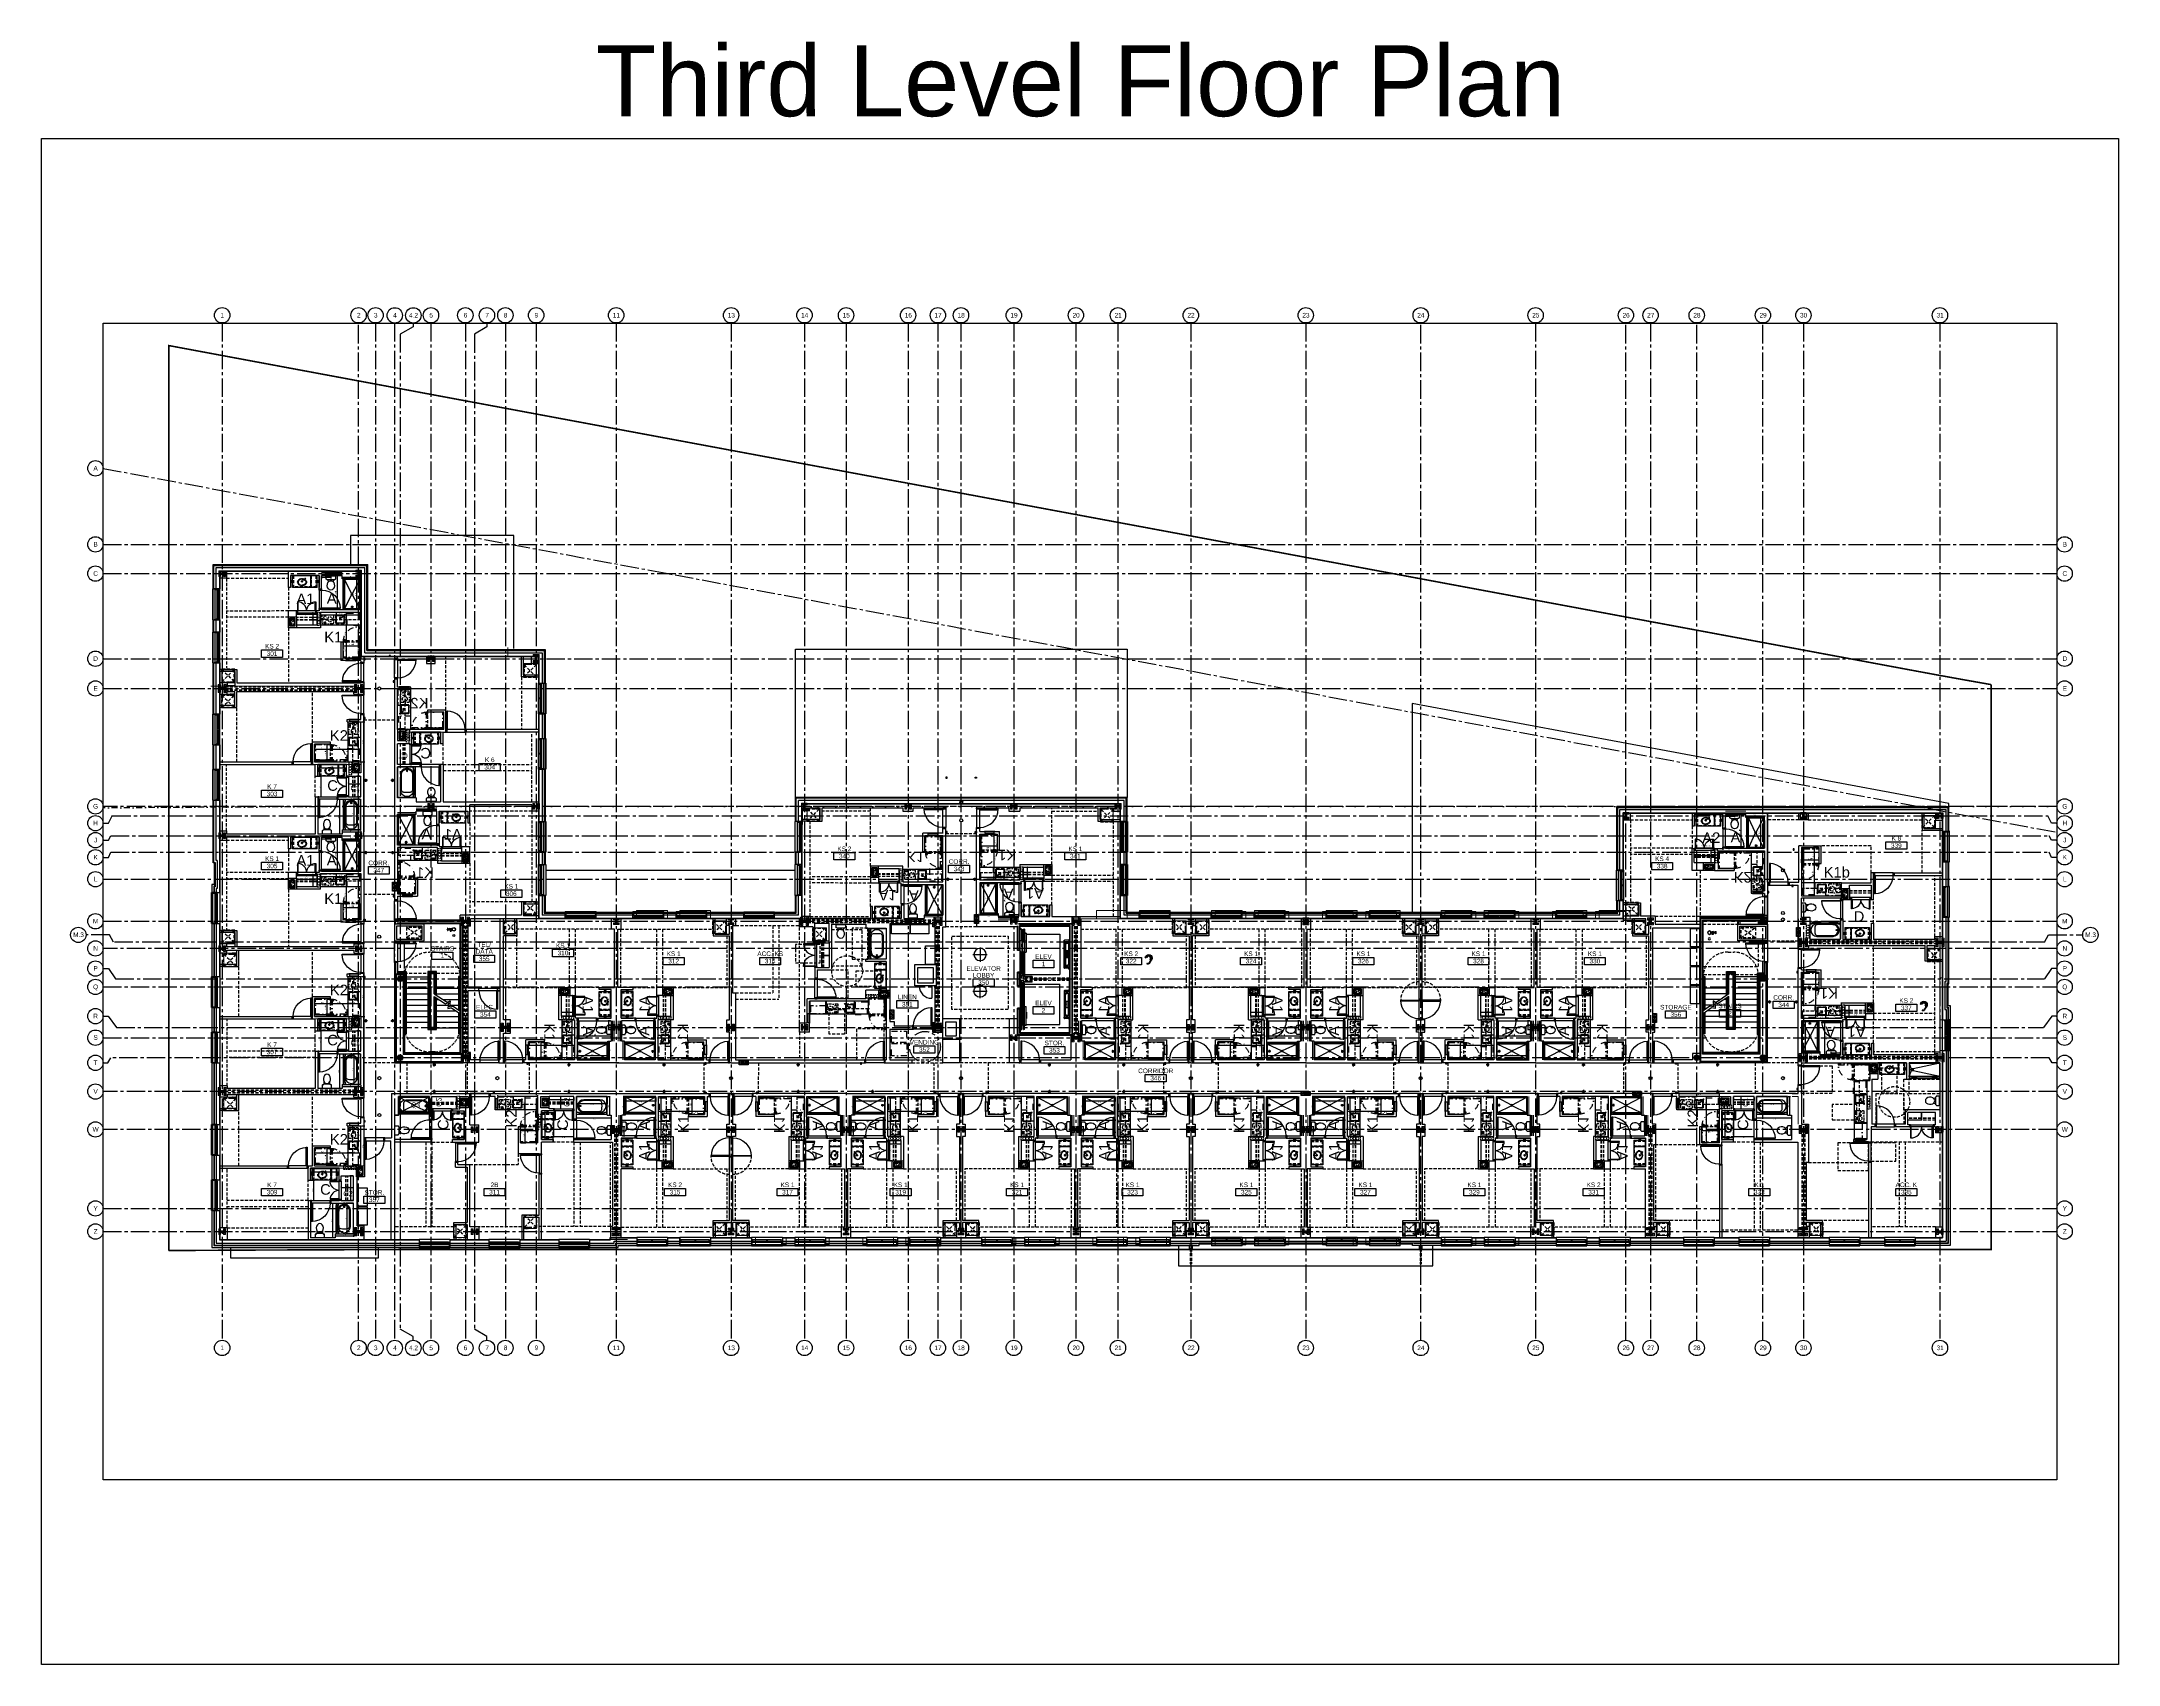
# Model space of a CAD drawing. Header units: inches. Extents: x 18000 to 22048, y 0 to 3165.
import ezdxf
from ezdxf.enums import TextEntityAlignment as Align
from ezdxf.xclip import XClip

# ---------------------------------------------------------------- set-up
doc = ezdxf.new("R2010")
doc.units = ezdxf.units.IN
doc.header["$LTSCALE"] = 48
doc.header["$MEASUREMENT"] = 0
doc.header["$XCLIPFRAME"] = 0
for name, pattern in [('CENTER2', [1.125, 0.75, -0.125, 0.125, -0.125]), ('DASHDOT2', [0.5, 0.25, -0.125, 0, -0.125]), ('HIDDEN', [0.375, 0.25, -0.125]), ('HIDDEN2', [0.1875, 0.125, -0.0625]), ('PHANTOM2', [1.25, 0.625, -0.125, 0.125, -0.125, 0.125, -0.125])]:
    doc.linetypes.add(name, pattern=pattern)
for name, color, linetype in [('_0_Objects', 8, 'Continuous'), ('A-Clng Mtd Light Fixture', 8, 'Continuous'), ('A-Door', 8, 'Continuous'), ('A-Door-Head', 8, 'Continuous'), ('A-Eqpm', 8, 'Continuous'), ('A-Eqpm-NIC', 8, 'DASHDOT2'), ('A-Flor-ADA', 8, 'PHANTOM2'), ('A-Flor-Case', 8, 'Continuous'), ('A-Flor-Case-Hidden', 8, 'HIDDEN2'), ('A-Flor-Evtr', 8, 'Continuous'), ('A-Flor-Hral', 8, 'Continuous'), ('A-Flor-Outline', 8, 'Continuous'), ('A-Flor-Ovhd', 8, 'HIDDEN2'), ('A-Flor-Pfix', 8, 'Continuous'), ('A-Flor-Soffit', 8, 'HIDDEN2'), ('A-Flor-Spcl', 8, 'Continuous'), ('A-Flor-Strs', 8, 'Continuous'), ('A-Flor-Wall Mtd Fixture', 8, 'Continuous'), ('A-Glaz', 8, 'Continuous'), ('A-Glaz-Sill', 8, 'Continuous'), ('A-Grid(3-32)', 8, 'CENTER2'), ('A-HVAC', 8, 'HIDDEN2'), ('A-Roof-Below', 8, 'Continuous'), ('A-Site-Property', 8, 'PHANTOM2'), ('A-Tag-Rm(3-32)', 8, 'Continuous'), ('A-Wall-Full', 8, 'Continuous'), ('A-Wall-Hatch', 8, 'Continuous'), ('A-Wall-Hatch Interior', 8, 'Continuous'), ('S-Grid-Iden', 8, 'Continuous'), ('Zoning Envelope', 8, 'DASHDOT2')]:
    doc.layers.add(name, color=color, linetype=linetype)
doc.layers.add('A-ANNO-NPLT', color=8, linetype='Continuous', plot=False)
for name, color, linetype, lineweight in [('A-Detl-Hatch', 8, 'Continuous', 18), ('S-Detl-Hatch', 8, 'Continuous', 18), ('S-Detl-Wide', 8, 'Continuous', 35)]:
    doc.layers.add(name, color=color, linetype=linetype, lineweight=lineweight)
doc.layers.add('G-Anno-Nplt', color=8, linetype='Continuous', lineweight=18, plot=False)
doc.layers.add('G-Anno-View', color=8, linetype='Continuous', lineweight=18, plot=False)
doc.styles.add('Arial_1', font='arial.ttf', dxfattribs={"height": 0.092206})
doc.styles.add('G1DIM', font='arial.ttf')
doc.styles.get("Standard").update_dxf_attribs({"font": 'arial.ttf'})
doc.dimstyles.new('Aec-Arch-I-96', dxfattribs={"dimscale": 96, "dimtxt": 0.09375, "dimasz": 0.0625, "dimexe": 0.0625, "dimexo": 0.0625, "dimgap": 0.03125, "dimtad": 1, "dimdec": 3, "dimzin": 3, "dimdsep": 46, "dimlunit": 4, "dimtxsty": 'G1DIM', "dimblk": 'ARCHTICK', "dimcen": 0.09375, "dimclrd": 256, "dimclre": 256, "dimclrt": 256, "dimazin": 2, "dimtfac": 0.75, "dimtdec": 3, "dimtix": 1, "dimtmove": 2, "dimatfit": 2, "dimldrblk": 'OPEN90', "dimfxl": 0.0625, "dimtolj": 1, "dimtzin": 0, "dimarcsym": 0})
pattern_1 = [(45, (0, -4.865), (-1.591, 1.591), []), (45, (1.0607, -4.865), (-1.591, 1.591), [])]

# ---------------------------------------------------------------- blocks, each defined once
blk = doc.blocks.new('Otis Elev. Gen 2')
at = {"layer": 'A-Flor-Evtr'}
for p, q in [((-71.9, 13), (-75.9, 13)), ((-75.9, 12.3), (-75.9, 13)), ((-75.9, 12.3), (-75.5, 12)), ((-75.5, 12), (-74.8, 12)), ((-74.6, 11.9), (-74.1, 11.5)), ((-73.7, 12.6), (-74.1, 12.2)), ((-74.1, 12.2), (-74.1, 3.6)), ((-74.1, 3.6), (-73.7, 3.2)), ((-74.1, 3), (-74.1, 3.6)), ((-19.6, 3.1), (-74.1, 3.1)), ((-58.6, 3), (-74.1, 3)), ((-73.7, 12.6), (-71.7, 12.6)), ((-73.7, 3.2), (-72, 3.2)), ((-72, 4.5), (-71.7, 4.5)), ((-72, 3.2), (-72, 4.5)), ((-72, 4.2), (-21.6, 4.2)), ((-71.9, 12.6), (-71.9, 13)), ((-71.7, 10.2), (-71.7, 12.6)), ((-71.7, 6.8), (-71.7, 10.2)), ((-71.7, 4.5), (-71.7, 6.8)), ((-71.6, 10.2), (-71.5, 10.2)), ((-71.5, 6.7), (-71.6, 6.7)), ((-71.5, 4.3), (-69.9, 4.3)), ((-71.4, 10.1), (-71.2, 8.8)), ((-71.2, 8.2), (-71.4, 6.8)), ((-71.1, 8.7), (-70.7, 8.7)), ((-70.7, 8.3), (-71.1, 8.3)), ((-70.7, 8.7), (-70.6, 8.8)), ((-70.6, 8.2), (-70.7, 8.3)), ((-70.6, 8.8), (-69.3, 8.8)), ((-69.3, 8.2), (-70.6, 8.2)), ((-70.2, 9.2), (-69.1, 9.2)), ((-70.2, 9.1), (-70.2, 9.2)), ((-70.2, 9.1), (-69.1, 9.1)), ((-69.1, 7.9), (-70.2, 7.9)), ((-70.2, 7.9), (-70.2, 7.8)), ((-69.1, 7.8), (-70.2, 7.8)), ((-70.1, 9.1), (-69.2, 9.1)), ((-70.1, 8.9), (-70.1, 9.1)), ((-69.2, 8.9), (-70.1, 8.9)), ((-70.1, 8.9), (-70.1, 8.8)), ((-69.3, 8.8), (-70.1, 8.8)), ((-70.1, 8.2), (-69.3, 8.2)), ((-70.1, 8.1), (-70.1, 8.2)), ((-70.1, 8.1), (-69.2, 8.1)), ((-70.1, 7.9), (-70.1, 8.1)), ((-69.2, 7.9), (-70.1, 7.9)), ((-69.9, 9.1), (-69.9, 9.1)), ((-69.9, 7.9), (-69.9, 7.9)), ((-69.9, 4.2), (-69.9, 4.3)), ((-69.5, 9.1), (-69.5, 9.1)), ((-69.5, 7.9), (-69.5, 7.9)), ((-69.2, 9), (-69.3, 8.8)), ((-69.3, 8.8), (-69.2, 8.8)), ((-69.2, 8), (-69.3, 8.2)), ((-69.2, 8.2), (-69.3, 8.2)), ((-69.2, 8.8), (-69, 8.9)), ((-69.2, 8.8), (-69.2, 8.2)), ((-69.2, 8.2), (-69.2, 8.8)), ((-69, 8.1), (-69.2, 8.2)), ((-69.1, 8.2), (-69.1, 8.8)), ((-69, 10.5), (-68.8, 10.5)), ((-69, 10.5), (-69, 9.2)), ((-69, 9), (-69, 8)), ((-69, 8.9), (-69, 8.1)), ((-69, 6.5), (-69, 7.8)), ((-69, 6.5), (-68.8, 6.5)), ((-68.8, 11), (-68.8, 6)), ((-68.7, 11), (-68.7, 6)), ((-68.6, 11.4), (-52.1, 11.4)), ((-68.6, 11.4), (-68.6, 11.2)), ((-67.4, 11.2), (-68.6, 11.2)), ((-68.6, 11.2), (-68.6, 11.2)), ((-67.4, 11.1), (-68.6, 11.1)), ((-68.6, 10.8), (-68.6, 11.1)), ((-68.6, 10.8), (-68.5, 10.8)), ((-68.6, 9.9), (-68.6, 10.8)), ((-68.6, 7.7), (-68.6, 9.2)), ((-68.6, 5.9), (-68.6, 7)), ((-68.5, 5.9), (-68.6, 5.9)), ((-68.6, 5.8), (-52.1, 5.8)), ((-68.6, 5.8), (-68.6, 5.6)), ((-68.6, 5.6), (-52.1, 5.6)), ((-68.5, 10.9), (-68.5, 9.9)), ((-68.5, 9.2), (-68.5, 7.7)), ((-68.5, 7), (-68.5, 6)), ((-67.7, 6), (-66.6, 6)), ((-66.6, 5.9), (-67.6, 5.9)), ((-67.4, 11.2), (-52.1, 11.2)), ((-67.4, 11.1), (-64.7, 11.1)), ((-53.4, 11.8), (-66.6, 11.8)), ((-66.6, 11.8), (-66.6, 11.4)), ((-66.6, 5.8), (-66.6, 6)), ((-66.6, 5.2), (-66.6, 5.6)), ((-66.6, 5.2), (-53.4, 5.2)), ((-53.8, 5.9), (-52.5, 5.9)), ((-53.8, 5.8), (-53.8, 5.9)), ((-19.6, 3), (-53.6, 3)), ((-53, 10.3), (-53.3, 10)), ((-53.3, 10), (-53.3, 7)), ((-53.3, 7), (-53, 6.7)), ((-40.7, 10.3), (-53, 10.3)), ((-53, 6.7), (-40.7, 6.7)), ((-49.1, 11.8), (-52.7, 11.8)), ((-52.7, 5.2), (-49.1, 5.2)), ((-52.3, 6.1), (-52.3, 6.7)), ((-41.6, 11.5), (-52.1, 11.5)), ((-52.1, 10.7), (-52.1, 11.5)), ((-52.1, 10.3), (-52.1, 10.9)), ((-41.6, 10.7), (-52.1, 10.7)), ((-52.1, 10.5), (-52.1, 10.3)), ((-52.1, 6.1), (-52.1, 6.7)), ((-52.1, 6.7), (-52.1, 6.5)), ((-52.1, 6.3), (-41.6, 6.3)), ((-52.1, 6.3), (-52.1, 5.5)), ((-52.1, 5.5), (-41.6, 5.5)), ((-52, 10.6), (-51.9, 10.6)), ((-52, 6.4), (-51.9, 6.4)), ((-51.9, 10.5), (-51.9, 10.3)), ((-51.9, 6.7), (-51.9, 6.5)), ((-49.5, 10.5), (-49.5, 10.3)), ((-49.5, 6.7), (-49.5, 6.5)), ((-49.4, 10.6), (-49.4, 10.6)), ((-49.4, 6.4), (-49.4, 6.4)), ((-49.3, 10.5), (-49.3, 10.3)), ((-49.3, 6.7), (-49.3, 6.5)), ((-49.1, 11.8), (-49.1, 11.5)), ((-49.1, 5.2), (-49.1, 5.5)), ((-46.9, 10.6), (-46.8, 10.6)), ((-46.9, 10.5), (-46.9, 10.3)), ((-46.9, 6.7), (-46.9, 6.5)), ((-46.9, 6.4), (-46.8, 6.4)), ((-46.7, 10.5), (-46.7, 10.3)), ((-46.7, 6.7), (-46.7, 6.5)), ((-41, 11.8), (-44.6, 11.8)), ((-44.6, 11.8), (-44.6, 11.5)), ((-44.6, 5.2), (-44.6, 5.5)), ((-44.6, 5.2), (-41, 5.2)), ((-44.4, 10.5), (-44.4, 10.3)), ((-44.4, 6.7), (-44.4, 6.5)), ((-44.3, 10.6), (-44.2, 10.6)), ((-44.3, 6.4), (-44.2, 6.4)), ((-44.2, 10.5), (-44.2, 10.3)), ((-44.2, 6.7), (-44.2, 6.5)), ((-41.8, 10.6), (-41.7, 10.6)), ((-41.8, 10.5), (-41.8, 10.3)), ((-41.8, 6.7), (-41.8, 6.5)), ((-41.8, 6.4), (-41.7, 6.4)), ((-41.6, 10.7), (-41.6, 11.5)), ((-41.6, 11.4), (-25.1, 11.4)), ((-41.6, 11.2), (-26.2, 11.2)), ((-41.6, 10.9), (-41.6, 10.3)), ((-41.6, 10.5), (-41.6, 10.3)), ((-41.6, 6.7), (-41.6, 6.5)), ((-41.6, 6.7), (-41.6, 6.1)), ((-41.6, 6.3), (-41.6, 5.5)), ((-41.6, 5.8), (-25.1, 5.8)), ((-41.6, 5.6), (-25.1, 5.6)), ((-40.4, 10), (-40.7, 10.3)), ((-40.7, 6.7), (-40.4, 7)), ((-40.4, 7), (-40.4, 10)), ((-27.1, 11.8), (-40.2, 11.8)), ((-40.2, 5.2), (-27.1, 5.2)), ((-26.2, 5.9), (-27.9, 5.9)), ((-27.1, 11.8), (-27.1, 11.4)), ((-27.1, 11.2), (-27.1, 11)), ((-26, 11.1), (-27.1, 11.1)), ((-26, 11), (-27.1, 11)), ((-27.1, 5.2), (-27.1, 5.6)), ((-25.1, 11.2), (-26.2, 11.2)), ((-26.2, 11.2), (-26.2, 11.1)), ((-25.1, 11.1), (-26.2, 11.1)), ((-26.2, 5.9), (-25.1, 5.9)), ((-25.3, 6), (-25.1, 6)), ((-25.1, 11.1), (-25.2, 11.1)), ((-25.2, 9.9), (-25.2, 11)), ((-25.2, 7.7), (-25.2, 9.2)), ((-25.2, 6), (-25.2, 7)), ((-25.1, 11.4), (-25.1, 11.2)), ((-25.1, 11.2), (-25.1, 11.2)), ((-25.1, 9.9), (-25.1, 11.1)), ((-25.1, 7.7), (-25.1, 9.2)), ((-25.1, 6.2), (-25.1, 7)), ((-25.1, 5.8), (-25.1, 5.6)), ((-25, 6), (-25, 11)), ((-24.8, 6), (-24.8, 11)), ((-24.7, 10.5), (-24.8, 10.5)), ((-24.7, 6.5), (-24.8, 6.5)), ((-24.7, 10.5), (-24.7, 9.2)), ((-24.7, 8), (-24.7, 9)), ((-24.7, 8.1), (-24.7, 8.9)), ((-24.7, 6.5), (-24.7, 7.8)), ((-24.6, 9.2), (-23.5, 9.2)), ((-24.6, 9.1), (-23.5, 9.1)), ((-24.6, 8.9), (-24.5, 8.8)), ((-24.6, 8.1), (-24.5, 8.2)), ((-23.5, 7.9), (-24.6, 7.9)), ((-23.5, 7.8), (-24.6, 7.8)), ((-24.5, 9.1), (-23.5, 9.1)), ((-24.5, 9), (-24.4, 8.8)), ((-24.5, 8.8), (-24.5, 8.2)), ((-24.5, 8.8), (-24.5, 8.2)), ((-24.5, 8), (-24.4, 8.2)), ((-23.5, 7.9), (-24.5, 7.9)), ((-23.5, 8.9), (-24.4, 8.9)), ((-23.6, 8.8), (-24.4, 8.8)), ((-24.4, 8.8), (-23.1, 8.8)), ((-24.4, 8.8), (-24.4, 8.8)), ((-24.4, 8.2), (-24.4, 8.8)), ((-24.4, 8.2), (-24.4, 8.2)), ((-23.1, 8.2), (-24.4, 8.2)), ((-24.4, 8.2), (-23.6, 8.2)), ((-24.4, 8.1), (-23.5, 8.1)), ((-24.2, 9.1), (-24.2, 9.1)), ((-24.2, 7.9), (-24.2, 7.9)), ((-23.8, 9.1), (-23.8, 9.1)), ((-23.8, 7.9), (-23.8, 7.9)), ((-22.2, 4.3), (-23.8, 4.3)), ((-23.8, 4.2), (-23.8, 4.3)), ((-23.5, 8.9), (-23.6, 8.8)), ((-23.5, 8.1), (-23.6, 8.2)), ((-23.5, 9.1), (-23.5, 9.2)), ((-23.5, 9.1), (-23.5, 8.9)), ((-23.5, 8.1), (-23.5, 7.9)), ((-23.5, 7.9), (-23.5, 7.8)), ((-23.1, 8.8), (-23, 8.7)), ((-23, 8.3), (-23.1, 8.2)), ((-23, 8.7), (-22.5, 8.7)), ((-22.5, 8.3), (-23, 8.3)), ((-22.4, 8.8), (-22.3, 10.1)), ((-22.3, 6.8), (-22.4, 8.2)), ((-22.2, 10.2), (-22, 10.2)), ((-22, 6.7), (-22.2, 6.7)), ((-19.9, 12.6), (-22, 12.6)), ((-22, 12.6), (-22, 10.2)), ((-22, 10.2), (-22, 6.8)), ((-22, 6.8), (-22, 4.5)), ((-22, 4.5), (-21.6, 4.5)), ((-21.8, 13), (-17.8, 13)), ((-21.8, 12.6), (-21.8, 13)), ((-21.6, 4.2), (-21.6, 4.5)), ((-21.6, 3.2), (-21.6, 4.5)), ((-19.9, 3.2), (-21.6, 3.2)), ((-19.6, 12.2), (-19.9, 12.6)), ((-19.6, 12.2), (-19.6, 3.6)), ((-19.1, 11.9), (-19.6, 11.5)), ((-19.6, 3), (-19.6, 3.6)), ((-18.1, 12), (-18.8, 12)), ((-17.8, 12.3), (-18.1, 12)), ((-17.8, 12.3), (-17.8, 13)), ((-86.2, -71.4), (-86.2, -5.2)), ((-86.2, -5.2), (-7.5, -5.2)), ((-7.5, -74.6), (-7.5, -5.2)), ((-96, -74.6), (-96, -75.5)), ((-96, -74.6), (-5.3, -74.6)), ((-96, -75.5), (-95.7, -75.8)), ((-95.8, -76), (-95.8, -75.7)), ((-73.4, -76), (-95.8, -76)), ((-92.6, -75.8), (-95.7, -75.8)), ((-95.7, -82.7), (-95.7, -79.3)), ((-95.7, -79.3), (-95.6, -79.3)), ((-95.6, -79.3), (-95.6, -82.7)), ((-95.5, -79.7), (-95.6, -79.7)), ((-95.6, -79.8), (-95.5, -79.8)), ((-95.5, -79.7), (-95.5, -82.3)), ((-95.3, -79.5), (-95.3, -79.5)), ((-95.3, -79.5), (-95.1, -79.5)), ((-95.3, -79.5), (-73.4, -79.5)), ((-95.1, -79.5), (-95.1, -79.6)), ((-95.1, -79.6), (-95.1, -82.5)), ((-73.4, -79.6), (-95.1, -79.6)), ((-94, -77), (-94, -76)), ((-94, -77), (-93.9, -77)), ((-93.9, -77), (-93.9, -76)), ((-92.6, -75.8), (-92.5, -75.7)), ((-92.5, -75.7), (-92.4, -75.8)), ((-88, -71.4), (-88, -74.6)), ((-88, -71.4), (-50.9, -71.4)), ((-88, -76), (-88, -76.4)), ((-88, -76.4), (-86, -76.4)), ((-87.3, -71.4), (-87.3, -74.6)), ((-86, -78.2), (-86, -76)), ((-86, -76), (-86, -78.4)), ((-86, -78.2), (-86, -78.2)), ((-86, -78.4), (-73.4, -78.4)), ((-74.5, -71.3), (-74.5, -70.4)), ((-74.5, -71.3), (-74.5, -70.4)), ((-74.4, -70.3), (-74.4, -70.3)), ((-74.4, -71.4), (-74.4, -70.3)), ((-62, -70.3), (-74.4, -70.3)), ((-73.7, -71.4), (-74.4, -71.4)), ((-74.4, -71.4), (-62, -71.4)), ((-73.7, -71.4), (-73.7, -71.4)), ((-73.4, -75.1), (-73.4, -78.4)), ((-73.4, -75.1), (-4.9, -75.1)), ((-4.9, -78.4), (-73.4, -78.4)), ((-73.4, -79.4), (-73.4, -82.7)), ((-73.4, -79.4), (-4.9, -79.4)), ((-61.4, -79.4), (-66.4, -79.4)), ((-62, -70.3), (-62, -70.3)), ((-62, -71.4), (-62, -70.3)), ((-61.9, -70.4), (-61.9, -71.3)), ((-51.5, -75.1), (-52, -76.4)), ((-52, -76.4), (-8, -76.4)), ((-8, -75.1), (-51.5, -75.1)), ((-50.8, -74.6), (-50.8, -71.5)), ((-8, -76.4), (-8, -75.1)), ((-5.5, -76), (-8, -76)), ((-7.8, -76), (-7.8, -77.4)), ((-7.7, -76), (-7.7, -77.4)), ((-7.6, -77.5), (-6, -77.5)), ((-7.6, -77.5), (-6, -77.5)), ((-6, -76.1), (-6, -76.1)), ((-6, -76.1), (-6, -76.4)), ((-6, -76.1), (-6, -76.4)), ((-5.9, -76), (-5.9, -76.1)), ((-5.9, -77.4), (-5.9, -76.1)), ((-5.9, -77.4), (-5.9, -76.1)), ((-5.8, -77.2), (-5.9, -77.2)), ((-5.8, -76), (-5.8, -77.2)), ((-5.8, -77.2), (-5.4, -77.2)), ((-5.5, -75.8), (-5.3, -75.5)), ((-5.5, -76), (-5.5, -75.7)), ((-5.2, -77), (-5.4, -77.2)), ((-5.3, -74.6), (-5.3, -75.5)), ((-5.2, -77), (-5.2, -75.1)), ((-4.9, -75.1), (-4.9, -78.4)), ((-4.9, -79.4), (-4.9, -82.7)), ((-4.9, -79.5), (-3.6, -79.5)), ((-3.8, -79.6), (-4.9, -79.6)), ((-3.6, -79.5), (-3.8, -79.5)), ((-3.8, -79.5), (-3.8, -79.6)), ((-3.8, -79.6), (-3.8, -82.5)), ((-3.7, -59.5), (-3.7, -76)), ((-3.7, -59.5), (1.3, -59.5)), ((-3.7, -60), (1.3, -60)), ((-3.7, -76.5), (-3.7, -76)), ((-2.7, -76), (-3.7, -76)), ((-2.7, -76.5), (-3.7, -76.5)), ((-3.6, -79.5), (-3.6, -79.5)), ((-3.4, -79.7), (-3.3, -79.7)), ((-3.4, -79.7), (-3.4, -82.3)), ((-3.3, -79.8), (-3.4, -79.8)), ((-3.2, -79.3), (-3.3, -79.3)), ((-3.3, -82.7), (-3.3, -79.3)), ((-3.2, -76.5), (-3.2, -59.5)), ((-3.2, -79.3), (-3.2, -82.7)), ((-2.7, -59.5), (-2.7, -76)), ((-2.7, -76.5), (-2.7, -76)), ((-2.7, -76), (1.3, -76)), ((-2.7, -76.5), (1.3, -76.5)), ((1.3, -59.5), (1.3, -60)), ((1.3, -76), (1.3, -76.5)), ((-97.6, -82.9), (-97.6, -83)), ((-97.6, -82.9), (-95.9, -82.9)), ((-73.4, -82.5), (-95.3, -82.5)), ((-93.8, -82.6), (-95.3, -82.6)), ((-93.8, -82.6), (-93.8, -82.5)), ((-4.9, -82.7), (-73.4, -82.7)), ((-52, -81.4), (-52, -82.7)), ((-8, -81.4), (-52, -81.4)), ((-8, -82.7), (-8, -81.4)), ((-5.1, -82.6), (-5.1, -82.5)), ((-3.6, -82.6), (-5.1, -82.6)), ((-3.6, -82.5), (-4.9, -82.5)), ((-3, -82.9), (-1.3, -82.9)), ((-1.3, -82.9), (-1.3, -83))]:
    blk.add_line(p, q, dxfattribs=at)
at = {"layer": 'A-Flor-Evtr', "linetype": 'HIDDEN2'}
blk.add_line((0, 13.5), (0, -83), dxfattribs=at)
at = {"layer": 'A-Flor-Evtr'}
for centre, radius, start, end in [((-74.8, 11.6), 0.394, 45, 90), ((-71.5, 4.5), 0.365, 180, 270), ((-71.6, 10.2), 0.0394, 90, 180), ((-71.6, 6.8), 0.0394, 180, 270), ((-71.5, 4.5), 0.197, 180, 270), ((-71.5, 10.1), 0.118, 4.6316, 90), ((-71.5, 6.9), 0.118, 270, 355.3684), ((-71.1, 8.8), 0.126, 184.6316, 270), ((-71.1, 8.2), 0.126, 90, 175.3684), ((-69.2, 8.9), 0.19, 0, 90), ((-69.2, 8.9), 0.125, 0, 90), ((-69.2, 8.1), 0.19, 270, 0), ((-69.2, 8.1), 0.125, 270, 0), ((-69.1, 9), 0.238, 0, 90), ((-69.1, 9), 0.118, 0, 90), ((-69.1, 8), 0.238, 270, 0), ((-69.1, 8), 0.118, 270, 0), ((-68.6, 11), 0.241, 90, 180), ((-68.6, 6), 0.241, 180, 270), ((-68.6, 11), 0.118, 90, 180), ((-68.6, 6), 0.118, 180, 270), ((-52.5, 10.9), 0.376, 0, 90), ((-52.5, 6.1), 0.376, 270, 0), ((-52.5, 6.1), 0.197, 270, 0), ((-52, 10.5), 0.0591, 90, 180), ((-52, 6.5), 0.0591, 180, 270), ((-51.9, 10.5), 0.0591, 360, 90), ((-51.8, 10.5), 0.0591, 180, 273.6144), ((-51.8, 6.5), 0.0591, 86.3856, 180), ((-51.9, 6.5), 0.0591, 270, 0), ((-50.7, -7.3), 17.7, 86.3856, 93.6144), ((-50.7, 24.2), 17.7, 266.3856, 273.6144), ((-49.6, 10.5), 0.0591, 266.3856, 360), ((-49.6, 6.5), 0.0591, 0, 93.6144), ((-49.4, 10.5), 0.0591, 90, 180), ((-49.4, 6.5), 0.0591, 180, 270), ((-49.4, 10.5), 0.0591, 360, 90), ((-49.4, 6.5), 0.0591, 270, 0), ((-49.2, 10.5), 0.0591, 180, 273.6144), ((-49.2, 6.5), 0.0591, 86.3856, 180), ((-48.1, -7.3), 17.7, 86.3856, 93.6144), ((-48.1, 24.2), 17.7, 266.3856, 273.6144), ((-47, 10.5), 0.0591, 266.3856, 360), ((-47, 6.5), 0.0591, 0, 93.6144), ((-46.9, 10.5), 0.0591, 90, 180), ((-46.9, 6.5), 0.0591, 180, 270), ((-46.8, 10.5), 0.0591, 360, 90), ((-46.8, 6.5), 0.0591, 270, 0), ((-46.7, 10.5), 0.0591, 180, 273.6144), ((-45.6, -7.3), 17.7, 86.3856, 93.6144), ((-45.6, 24.2), 17.7, 266.3856, 273.6144), ((-46.7, 6.5), 0.0591, 86.3856, 180), ((-44.3, 10.5), 0.0591, 90, 180), ((-44.4, 10.5), 0.0591, 266.3856, 360), ((-44.4, 6.5), 0.0591, 0, 93.6144), ((-44.3, 6.5), 0.0591, 180, 270), ((-44.2, 10.5), 0.0591, 360, 90), ((-44.1, 10.5), 0.0591, 180, 273.6144), ((-44.1, 6.5), 0.0591, 86.3856, 180), ((-44.2, 6.5), 0.0591, 270, 0), ((-43, -7.3), 17.7, 86.3856, 93.6144), ((-43, 24.2), 17.7, 266.3856, 273.6144), ((-41.9, 10.5), 0.0591, 266.3856, 360), ((-41.9, 6.5), 0.0591, 0, 93.6144), ((-41.8, 10.5), 0.0591, 90, 180), ((-41.8, 6.5), 0.0591, 180, 270), ((-41.7, 10.5), 0.0591, 360, 90), ((-41.7, 6.5), 0.0591, 270, 0), ((-41.2, 10.9), 0.376, 90, 180), ((-41.2, 6.1), 0.376, 180, 270), ((-25.1, 11), 0.241, 0, 90), ((-25.1, 11), 0.118, 0, 90), ((-25.1, 6), 0.241, 270, 0), ((-25.1, 6), 0.118, 270, 0), ((-24.6, 9), 0.238, 90, 180), ((-24.6, 8), 0.238, 180, 270), ((-24.5, 8.9), 0.19, 90, 180), ((-24.6, 9), 0.118, 90, 180), ((-24.5, 8.1), 0.19, 180, 270), ((-24.6, 8), 0.118, 180, 270), ((-24.5, 8.9), 0.125, 90, 180), ((-24.5, 8.1), 0.125, 180, 270), ((-22.5, 8.8), 0.126, 270, 355.3684), ((-22.5, 8.2), 0.126, 4.6316, 90), ((-22.2, 10.1), 0.118, 90, 175.3684), ((-22.2, 6.9), 0.118, 184.6316, 270), ((-22.2, 4.5), 0.365, 270, 0), ((-22.2, 4.5), 0.197, 270, 0), ((-22, 10.2), 0.0394, 0, 90), ((-22, 6.8), 0.0394, 270, 0), ((-18.8, 11.6), 0.394, 90, 135), ((-95.3, -79.7), 0.276, 90, 180), ((-95.3, -79.7), 0.197, 90, 180), ((-74.4, -70.4), 0.119, 90, 180), ((-74.4, -70.4), 0.0591, 90, 180), ((-74.4, -71.3), 0.119, 180, 270), ((-74.4, -71.3), 0.0591, 180, 270), ((-62, -70.4), 0.119, 0, 90), ((-62, -71.3), 0.119, 270, 0), ((-50.9, -71.5), 0.111, 0, 90), ((-7.6, -77.4), 0.111, 180, 270), ((-7.6, -77.4), 0.063, 180, 270), ((-6, -76.1), 0.0886, 0, 180), ((-6, -76.1), 0.0408, 0, 180), ((-6, -77.4), 0.111, 270, 0), ((-6, -77.4), 0.063, 270, 0), ((-6, -76), 0.133, 303.3328, 318.0445), ((-3.6, -79.7), 0.276, 0, 90), ((-3.6, -79.7), 0.197, 0, 90), ((-95.9, -82.7), 0.315, 270, 0), ((-95.9, -82.7), 0.197, 270, 0), ((-95.3, -82.3), 0.276, 180, 270), ((-95.3, -82.3), 0.197, 180, 270), ((-3.6, -82.3), 0.276, 270, 0), ((-3.6, -82.3), 0.197, 270, 0), ((-3, -82.7), 0.315, 180, 270), ((-3, -82.7), 0.197, 180, 270)]:
    blk.add_arc(centre, radius, start, end, dxfattribs=at)
at = {"layer": 'A-Wall-Full'}
for p, q in [((-102, -83), (-102, 13.5)), ((-102, 13.5), (2, 13.5)), ((-54, -83), (-102, -83)), ((-54, -83), (-54, -88.2)), ((2, -83), (-12, -83)), ((-12, -83), (-12, -88.2))]:
    blk.add_line(p, q, dxfattribs=at)
blk = doc.blocks.new('Elev-otis gen2')
at = {"layer": 'A-Wall-Full'}
for points in [[(4, -107), (4, -4)], [(9.2, -2), (218.3, -2)], [(222.5, -4), (222.5, -109), (169.3, -109)], [(57.2, -109), (9, -109)], [(127.3, -109), (99.2, -109)]]:
    blk.add_lwpolyline(points, dxfattribs=at)
at = {"layer": 'A-Wall-Hatch Interior'}
for p, q in [((4.6, -107), (4.6, -4)), ((218.3, -6.3), (8.2, -6.3)), ((8.2, -6.3), (8.2, -104.8)), ((9.2, -2.6), (218.3, -2.6)), ((218.3, -104.8), (218.3, -6.3)), ((221.9, -4), (221.9, -108.4)), ((8.2, -104.8), (56.6, -104.8)), ((56.6, -108.4), (9, -108.4)), ((56.6, -108.4), (56.6, -103.8)), ((99.9, -104.8), (126.6, -104.8)), ((169.9, -108.4), (169.9, -103.8)), ((169.9, -104.8), (218.3, -104.8)), ((221.9, -108.4), (169.9, -108.4))]:
    blk.add_line(p, q, dxfattribs=at)
for points in [[(5.2, -107), (5.2, -4)], [(9.2, -3.2), (218.3, -3.2)], [(221.3, -4), (221.3, -107.8), (170.5, -107.8), (170.5, -104.8)], [(56, -104.8), (56, -107.8), (9, -107.8)], [(126.6, -103.8), (126.6, -108.4), (99.9, -108.4), (99.9, -103.8)], [(126, -104.8), (126, -107.8), (100.5, -107.8), (100.5, -104.8)]]:
    blk.add_lwpolyline(points, dxfattribs=at)
blk.add_blockref('Otis Elev. Gen 2', (111.2, -20.8))
at = {"xscale": -1}
blk.add_blockref('Otis Elev. Gen 2', (115.2, -20.8), dxfattribs=at)
blk = doc.blocks.new('EXTERIOR WINDOW')
at = {"layer": 'A-Glaz'}
for p, q in [((3829.8, -10349.7), (3856.3, -10349.7)), ((3829.8, -10350.7), (3856.3, -10350.7)), ((3829.8, -10351.7), (3884.8, -10351.7)), ((3858.3, -10349.7), (3884.8, -10349.7)), ((3858.3, -10350.7), (3884.8, -10350.7))]:
    blk.add_line(p, q, dxfattribs=at)
for points in [[(3829.8, -10349.7), (3829.8, -10347.2), (3827.3, -10347.2), (3827.3, -10355.7), (3828.3, -10355.7), (3828.3, -10351.7), (3829.8, -10351.7), (3829.8, -10350.7), (3828.8, -10350.7), (3828.8, -10349.7), (3829.8, -10349.7)], [(3884.8, -10349.7), (3884.8, -10347.2), (3887.3, -10347.2), (3887.3, -10355.7), (3886.3, -10355.7), (3886.3, -10351.7), (3884.8, -10351.7), (3884.8, -10350.7), (3885.8, -10350.7), (3885.8, -10349.7), (3884.8, -10349.7)]]:
    blk.add_lwpolyline(points, dxfattribs=at)
blk.add_lwpolyline([(3858.3, -10347.2), (3856.3, -10347.2), (3856.3, -10351.7), (3858.3, -10351.7)], close=True, dxfattribs=at)
at = {"layer": 'A-Glaz-Sill'}
for p, q in [((3887.3, -10342.4), (3827.3, -10342.4)), ((3828.3, -10355.7), (3886.3, -10355.7)), ((3884.8, -10347.2), (3829.8, -10347.2))]:
    blk.add_line(p, q, dxfattribs=at)
blk.add_lwpolyline([(3827.3, -10355.7), (3827.3, -10358.7), (3887.3, -10358.7), (3887.3, -10355.7)], dxfattribs=at)
blk = doc.blocks.new('EXTERIOR WINDOW 3')
at = {"layer": 'A-Glaz'}
for p, q in [((5693, -8445.8), (5693, -8419.3)), ((5694, -8445.8), (5694, -8419.3)), ((5695, -8474.2), (5695, -8419.3)), ((5693, -8474.2), (5693, -8447.8)), ((5694, -8474.2), (5694, -8447.8))]:
    blk.add_line(p, q, dxfattribs=at)
for points in [[(5693, -8419.3), (5690.5, -8419.3), (5690.5, -8416.8), (5699, -8416.8), (5699, -8417.8), (5695, -8417.8), (5695, -8419.3), (5694, -8419.3), (5694, -8418.3), (5693, -8418.3), (5693, -8419.3)], [(5693, -8474.2), (5690.5, -8474.2), (5690.5, -8476.8), (5699, -8476.8), (5699, -8475.7), (5695, -8475.7), (5695, -8474.2), (5694, -8474.2), (5694, -8475.2), (5693, -8475.2), (5693, -8474.2)]]:
    blk.add_lwpolyline(points, dxfattribs=at)
blk.add_lwpolyline([(5690.5, -8445.8), (5690.5, -8447.8), (5695, -8447.8), (5695, -8445.8)], close=True, dxfattribs=at)
at = {"layer": 'A-Glaz-Sill'}
for p, q in [((5689.1, -8416.8), (5689.1, -8476.8)), ((5690.5, -8419.3), (5690.5, -8474.2)), ((5699, -8475.7), (5699, -8417.8))]:
    blk.add_line(p, q, dxfattribs=at)
blk.add_lwpolyline([(5699, -8476.8), (5703.1, -8476.8), (5703.1, -8416.8), (5699, -8416.8)], dxfattribs=at)
blk = doc.blocks.new('EXTERIOR WINDOW-2')
at = {"layer": 'A-Glaz'}
for p, q in [((10575, -9214.5), (10601.5, -9214.5)), ((10575, -9215.5), (10601.5, -9215.5)), ((10575, -9216.5), (10630, -9216.5)), ((10603.5, -9214.5), (10630, -9214.5)), ((10603.5, -9215.5), (10630, -9215.5))]:
    blk.add_line(p, q, dxfattribs=at)
for points in [[(10575, -9214.5), (10575, -9212), (10572.5, -9212), (10572.5, -9220.5), (10573.5, -9220.5), (10573.5, -9216.5), (10575, -9216.5), (10575, -9215.5), (10574, -9215.5), (10574, -9214.5), (10575, -9214.5)], [(10630, -9214.5), (10630, -9212), (10632.5, -9212), (10632.5, -9220.5), (10631.5, -9220.5), (10631.5, -9216.5), (10630, -9216.5), (10630, -9215.5), (10631, -9215.5), (10631, -9214.5), (10630, -9214.5)]]:
    blk.add_lwpolyline(points, dxfattribs=at)
blk.add_lwpolyline([(10603.5, -9212), (10601.5, -9212), (10601.5, -9216.5), (10603.5, -9216.5)], close=True, dxfattribs=at)
at = {"layer": 'A-Glaz-Sill'}
for p, q in [((10632.5, -9209.4), (10572.5, -9209.4)), ((10573.5, -9220.5), (10631.5, -9220.5)), ((10630, -9212), (10575, -9212))]:
    blk.add_line(p, q, dxfattribs=at)
blk.add_lwpolyline([(10572.5, -9220.5), (10572.5, -9223.5), (10632.5, -9223.5), (10632.5, -9220.5)], dxfattribs=at)
blk = doc.blocks.new('EXTERIOR WINDOW 4')
at = {"layer": 'A-Glaz'}
for p, q in [((3139.6, -8499), (3194.6, -8499)), ((3139.6, -8500), (3166.1, -8500)), ((3168.1, -8500), (3194.6, -8500)), ((3139.6, -8501), (3166.1, -8501)), ((3168.1, -8501), (3194.6, -8501))]:
    blk.add_line(p, q, dxfattribs=at)
for points in [[(3139.6, -8501), (3139.6, -8503.5), (3137.1, -8503.5), (3137.1, -8495), (3138.1, -8495), (3138.1, -8499), (3139.6, -8499), (3139.6, -8500), (3138.6, -8500), (3138.6, -8501), (3139.6, -8501)], [(3194.6, -8501), (3194.6, -8503.5), (3197.1, -8503.5), (3197.1, -8495), (3196.1, -8495), (3196.1, -8499), (3194.6, -8499), (3194.6, -8500), (3195.6, -8500), (3195.6, -8501), (3194.6, -8501)]]:
    blk.add_lwpolyline(points, dxfattribs=at)
blk.add_lwpolyline([(3168.1, -8503.5), (3166.1, -8503.5), (3166.1, -8499), (3168.1, -8499)], close=True, dxfattribs=at)
at = {"layer": 'A-Glaz-Sill'}
for p, q in [((3138.1, -8495), (3196.1, -8495)), ((3197.1, -8506.1), (3137.1, -8506.1)), ((3194.6, -8503.5), (3139.6, -8503.5))]:
    blk.add_line(p, q, dxfattribs=at)
blk.add_lwpolyline([(3137.1, -8495), (3137.1, -8492), (3197.1, -8492), (3197.1, -8495)], dxfattribs=at)
blk = doc.blocks.new('A$C6DF4342F')
at = {"layer": 'A-HVAC'}
for p, q in [((3.9, 6.1), (31.9, -13.9)), ((3.9, -13.9), (31.9, 6.1))]:
    blk.add_line(p, q, dxfattribs=at)
blk.add_lwpolyline([(3.9, 6.1), (31.9, 6.1), (31.9, -13.9), (3.9, -13.9)], close=True, dxfattribs=at)
blk = doc.blocks.new('stand-pipe')
for p, q in [((9.8, -24.3), (14.2, -24.3)), ((13.8, -16.8), (15.5, -16.8)), ((13.9, -19.3), (15.5, -19.3)), ((15.5, -19.3), (15.5, -16.8))]:
    blk.add_line(p, q)
for points in [[(9.5, -23.7), (14.5, -23.7)], [(10.2, -19.6), (10.1, -19.6), (10.3, -16.6)], [(10.1, -19.1), (12, -19.1)], [(10.1, -20), (10.1, -19.7), (12, -19.7)], [(11.3, -20.1), (10.1, -20), (12, -20)], [(10.2, -19.7), (10.2, -19.6)], [(10.2, -19.6), (12, -19.6)], [(10.3, -16.6), (10.8, -16.5), (12, -16.5)], [(10.3, -16.6), (12, -16.6)], [(10.8, -16.5), (10.8, -15.3)], [(11.3, -21.9), (11.3, -20.1), (12, -20.1)], [(11.3, -20.7), (12, -20.7)], [(11.5, -22.5), (12, -22.5)], [(11.5, -24.3), (11.5, -24.4), (12, -24.4)], [(11.7, -23.6), (12, -23.6)], [(13.7, -16.6), (13.2, -16.5), (12, -16.5)], [(13.7, -16.6), (12, -16.6)], [(13.9, -19.1), (12, -19.1)], [(13.8, -19.6), (12, -19.6)], [(13.9, -20), (13.9, -19.7), (12, -19.7)], [(12.7, -20.1), (13.9, -20), (12, -20)], [(12.7, -21.9), (12.7, -20.1), (12, -20.1)], [(12.7, -20.7), (12, -20.7)], [(12.5, -22.5), (12, -22.5)], [(12.3, -23.6), (12, -23.6)], [(12.5, -24.3), (12.5, -24.4), (12, -24.4)], [(13.2, -16.5), (13.2, -15.3)], [(13.8, -19.6), (13.9, -19.6), (13.7, -16.6)], [(13.8, -19.7), (13.8, -19.6)]]:
    blk.add_lwpolyline(points)
for points in [[(11.7, -23.7), (11.7, -23.6), (11.5, -23.6), (11.5, -22.5), (11.3, -22.5, -0.214855), (11, -22.4), (11, -21.9), (12, -21.9)], [(11.6, -24.4, 0.424993), (12, -24.8, 0.928807)], [(12.3, -23.7), (12.3, -23.6), (12.5, -23.6), (12.5, -22.5), (12.7, -22.5, 0.214855), (13, -22.4), (13, -21.9), (12, -21.9)], [(12.4, -24.4, -0.424993), (12, -24.8, -0.928807)]]:
    blk.add_lwpolyline(points, format="xyb")
for centre, radius in [((12, -12), 3.5), ((12, -12), 3), ((24, -12), 2.06)]:
    blk.add_circle(centre, radius)
for centre, start, end in [((10.1, -23.7), 173.8478, 239.132), ((13.9, -23.7), 300.868, 6.1522)]:
    blk.add_arc(centre, 0.649, start, end)
at = {"layer": 'Defpoints'}
blk.add_point((0, 0), dxfattribs=at)
blk = doc.blocks.new('st clearance 1')
at = {"linetype": 'HIDDEN2'}
blk.add_line((19.5, 48.5), (30.5, 48.5), dxfattribs=at)
for centre, start, end in [((19.5, 0), 90, 178.2277), ((30.5, 0), 1.7723, 90)]:
    blk.add_arc(centre, 48.5, start, end, dxfattribs=at)
blk = doc.blocks.new('st 3rd 4th left')
at = {"layer": 'A-Flor-Hral'}
for p, q in [((-13.4, 158), (3, 158)), ((-13.4, 156.5), (1.5, 156.5)), ((1.5, 156.5), (1.5, 38)), ((3, 158), (3, 36.5)), ((62.5, 158), (45.5, 158)), ((45.5, 158), (45.5, 44.8)), ((61, 156.5), (47, 156.5)), ((47, 156.5), (47, 46.2)), ((59.5, 155), (48.5, 155)), ((48.5, 155), (48.5, 47.8)), ((58, 153.5), (50, 153.5)), ((50, 153.5), (50, 49.2)), ((58, 114.5), (58, 153.5)), ((59.5, 113.5), (59.5, 155)), ((61, 112.5), (61, 156.5)), ((62.5, 111.5), (62.5, 158)), ((105, 148.5), (105, 83.5)), ((108, 148.5), (105, 148.5)), ((106.5, 147), (106.5, 82.4)), ((108, 147), (106.5, 147)), ((58, 49.2), (58, 109.2)), ((59.5, 47.8), (59.5, 108.2)), ((61, 46.2), (61, 107.2)), ((62.5, 44.8), (62.5, 106.2)), ((45.5, 44.8), (62.5, 44.8)), ((47, 46.2), (61, 46.2)), ((48.5, 47.8), (59.5, 47.8)), ((50, 49.2), (58, 49.2)), ((105, 78), (105, 36.5)), ((106.5, 77), (106.5, 38)), ((0, 38), (1.5, 38)), ((0, 36.5), (3, 36.5)), ((105, 36.5), (108, 36.5)), ((106.5, 38), (108, 38))]:
    blk.add_line(p, q, dxfattribs=at)
for points in [[(58, 114.5), (83.1, 98), (88.7, 100.8), (87.9, 89.1), (94.9, 90.5), (108, 81.4)], [(58, 109.2), (79.9, 94.8), (85.4, 97.6), (84.7, 85.8), (91.7, 87.2), (108, 75.9)]]:
    blk.add_lwpolyline(points, dxfattribs=at)
at = {"layer": 'A-Flor-Strs'}
for p, q in [((0, 147.5), (1.5, 147.5)), ((0, 136.5), (1.5, 136.5)), ((0, 125.5), (1.5, 125.5)), ((3, 147.5), (45.5, 147.5)), ((3, 136.5), (45.5, 136.5)), ((3, 125.5), (45.5, 125.5)), ((47, 147.5), (48.5, 147.5)), ((47, 136.5), (48.5, 136.5)), ((47, 125.5), (48.5, 125.5)), ((59.5, 125.5), (61, 125.5)), ((62.5, 125.5), (105, 125.5)), ((106.5, 125.5), (108, 125.5)), ((0, 114.5), (1.5, 114.5)), ((0, 103.5), (1.5, 103.5)), ((0, 92.5), (1.5, 92.5)), ((0, 81.5), (1.5, 81.5)), ((3, 114.5), (45.5, 114.5)), ((3, 103.5), (45.5, 103.5)), ((3, 92.5), (45.5, 92.5)), ((3, 81.5), (45.5, 81.5)), ((47, 114.5), (48.5, 114.5)), ((47, 103.5), (48.5, 103.5)), ((47, 92.5), (48.5, 92.5)), ((47, 81.5), (48.5, 81.5)), ((59.5, 114.5), (61, 114.5)), ((59.5, 103.5), (61, 103.5)), ((59.5, 92.5), (61, 92.5)), ((59.5, 81.5), (61, 81.5)), ((62.5, 114.5), (105, 114.5)), ((62.5, 103.5), (66.6, 103.5)), ((62.5, 92.5), (85.1, 92.5)), ((62.5, 81.5), (100, 81.5)), ((74.8, 103.5), (105, 103.5)), ((88.1, 92.5), (105, 92.5)), ((106.5, 114.5), (108, 114.5)), ((106.5, 103.5), (108, 103.5)), ((106.5, 92.5), (108, 92.5)), ((0, 70.5), (1.5, 70.5)), ((0, 59.5), (1.5, 59.5)), ((3, 70.5), (45.5, 70.5)), ((3, 59.5), (45.5, 59.5)), ((47, 70.5), (48.5, 70.5)), ((47, 59.5), (48.5, 59.5)), ((59.5, 70.5), (61, 70.5)), ((59.5, 59.5), (61, 59.5)), ((59.5, 48.5), (61, 48.5)), ((62.5, 70.5), (105, 70.5)), ((62.5, 59.5), (105, 59.5)), ((62.5, 48.5), (105, 48.5)), ((106.5, 70.5), (108, 70.5)), ((106.5, 59.5), (108, 59.5)), ((106.5, 48.5), (108, 48.5))]:
    blk.add_line(p, q, dxfattribs=at)
at = {"layer": 'A-Flor-Pfix', "rotation": 270}
blk.add_blockref('stand-pipe', (108, 252.4), dxfattribs=at)
at = {"layer": 'A-Flor-Strs', "linetype": 'HIDDEN2', "extrusion": (0, 0, -1), "zscale": -1}
blk.add_blockref('st clearance 1', (-79, 147.5), dxfattribs=at)
at = {"layer": 'A-Flor-Strs', "linetype": 'HIDDEN2', "rotation": 180}
blk.add_blockref('st clearance 1', (79, 50), dxfattribs=at)
blk = doc.blocks.new('A$C77C43B81')
at = {"layer": 'A-Flor-Soffit'}
for p, q in [((3224.5, 1001), (3224.5, 1051.8)), ((3224.5, 1001), (3116.5, 1001)), ((3224.5, 989.1), (3116.5, 989.1))]:
    blk.add_line(p, q, dxfattribs=at)
at = {"layer": 'A-Wall-Full'}
for points in [[(3186.1, 1084.3), (3244, 1084.3), (3244, 1051.8), (3186.1, 1051.8)], [(3189.9, 1080.5), (3240.2, 1080.5), (3240.2, 1055.5), (3189.9, 1055.5)]]:
    blk.add_lwpolyline(points, close=True, dxfattribs=at)
at = {"xscale": -1}
blk.add_blockref('st 3rd 4th left', (3224.5, 834.1), dxfattribs=at)
at = {"layer": 'A-HVAC'}
blk.add_blockref('A$C6DF4342F', (3188.5, 1071.9), dxfattribs=at)
blk = doc.blocks.new('Door 36in')
blk.add_lwpolyline([(0, 36), (1.5, 36), (1.5, 0), (0, 0)], close=True)
blk.add_arc((0, 0), 36, 0, 90)
blk = doc.blocks.new('st 3rd 4th right')
at = {"layer": 'A-Flor-Hral'}
for p, q in [((0, 148.5), (3, 148.5)), ((0, 147), (1.5, 147)), ((1.5, 147), (1.5, 82.4)), ((3, 148.5), (3, 83.5)), ((45.5, 111.5), (45.5, 158)), ((45.5, 158), (62.5, 158)), ((47, 112.5), (47, 156.5)), ((47, 156.5), (61, 156.5)), ((48.5, 113.5), (48.5, 155)), ((48.5, 155), (59.5, 155)), ((50, 114.5), (50, 153.5)), ((50, 153.5), (58, 153.5)), ((58, 153.5), (58, 49.2)), ((59.5, 155), (59.5, 47.8)), ((61, 156.5), (61, 46.2)), ((62.5, 158), (62.5, 44.8)), ((105, 154.9), (105, 36.5)), ((119.1, 154.9), (105, 154.9)), ((106.5, 153.4), (106.5, 38)), ((119.1, 153.4), (106.5, 153.4)), ((45.5, 44.8), (45.5, 106.2)), ((47, 46.2), (47, 107.2)), ((48.5, 47.8), (48.5, 108.2)), ((50, 49.2), (50, 109.2)), ((1.5, 77), (1.5, 38)), ((3, 78), (3, 36.5)), ((62.5, 44.8), (45.5, 44.8)), ((61, 46.2), (47, 46.2)), ((59.5, 47.8), (48.5, 47.8)), ((58, 49.2), (50, 49.2)), ((1.5, 38), (0, 38)), ((3, 36.5), (0, 36.5)), ((108, 36.5), (105, 36.5)), ((108, 38), (106.5, 38))]:
    blk.add_line(p, q, dxfattribs=at)
for points in [[(50, 114.5), (24.9, 98), (19.3, 100.8), (20.1, 89.1), (13.1, 90.5), (0, 81.4)], [(50, 109.2), (28.1, 94.8), (22.6, 97.6), (23.3, 85.8), (16.3, 87.2), (0, 75.9)]]:
    blk.add_lwpolyline(points, dxfattribs=at)
at = {"layer": 'A-Flor-Strs'}
for p, q in [((1.5, 125.5), (0, 125.5)), ((45.5, 125.5), (3, 125.5)), ((48.5, 125.5), (47, 125.5)), ((61, 147.5), (59.5, 147.5)), ((61, 136.5), (59.5, 136.5)), ((61, 125.5), (59.5, 125.5)), ((105, 147.5), (62.5, 147.5)), ((105, 136.5), (62.5, 136.5)), ((105, 125.5), (62.5, 125.5)), ((108, 147.5), (106.5, 147.5)), ((108, 136.5), (106.5, 136.5)), ((108, 125.5), (106.5, 125.5)), ((1.5, 114.5), (0, 114.5)), ((1.5, 103.5), (0, 103.5)), ((1.5, 92.5), (0, 92.5)), ((45.5, 114.5), (3, 114.5)), ((33.2, 103.5), (3, 103.5)), ((19.9, 92.5), (3, 92.5)), ((45.5, 81.5), (8, 81.5)), ((45.5, 92.5), (22.9, 92.5)), ((45.5, 103.5), (41.4, 103.5)), ((48.5, 114.5), (47, 114.5)), ((48.5, 103.5), (47, 103.5)), ((48.5, 92.5), (47, 92.5)), ((48.5, 81.5), (47, 81.5)), ((61, 114.5), (59.5, 114.5)), ((61, 103.5), (59.5, 103.5)), ((61, 92.5), (59.5, 92.5)), ((61, 81.5), (59.5, 81.5)), ((105, 114.5), (62.5, 114.5)), ((105, 103.5), (62.5, 103.5)), ((105, 92.5), (62.5, 92.5)), ((105, 81.5), (62.5, 81.5)), ((108, 114.5), (106.5, 114.5)), ((108, 103.5), (106.5, 103.5)), ((108, 92.5), (106.5, 92.5)), ((108, 81.5), (106.5, 81.5)), ((1.5, 70.5), (0, 70.5)), ((1.5, 59.5), (0, 59.5)), ((1.5, 48.5), (0, 48.5)), ((45.5, 70.5), (3, 70.5)), ((45.5, 59.5), (3, 59.5)), ((45.5, 48.5), (3, 48.5)), ((48.5, 70.5), (47, 70.5)), ((48.5, 59.5), (47, 59.5)), ((48.5, 48.5), (47, 48.5)), ((61, 70.5), (59.5, 70.5)), ((61, 59.5), (59.5, 59.5)), ((105, 70.5), (62.5, 70.5)), ((105, 59.5), (62.5, 59.5)), ((108, 70.5), (106.5, 70.5)), ((108, 59.5), (106.5, 59.5))]:
    blk.add_line(p, q, dxfattribs=at)
at = {"layer": 'A-Flor-Pfix', "xscale": -1, "rotation": 90}
blk.add_blockref('stand-pipe', (0, 246), dxfattribs=at)
at = {"layer": 'A-Flor-Strs', "linetype": 'HIDDEN2'}
blk.add_blockref('st clearance 1', (29, 147.5), dxfattribs=at)
at = {"layer": 'A-Flor-Strs', "linetype": 'HIDDEN2', "xscale": -1, "rotation": 180}
blk.add_blockref('st clearance 1', (29, 50), dxfattribs=at)
blk = doc.blocks.new('3RD FLOOR CORE & SHELL')
at = {"layer": 'A-Door'}
for points in [[(-3327.5, -14633.1), (-3321.4, -14633.1), (-3321.4, -14635.1), (-3327.5, -14635.1)], [(-657.6, -14633.1), (-657.6, -14635.1), (-651.5, -14635.1), (-651.5, -14633.1)], [(-3327.5, -14671.1), (-3321.4, -14671.1), (-3321.4, -14673.1), (-3327.5, -14673.1)], [(-657.6, -14671.1), (-651.5, -14671.1), (-651.5, -14673.1), (-657.6, -14673.1)]]:
    blk.add_lwpolyline(points, close=True, dxfattribs=at)
at = {"layer": 'A-Door-Head'}
for points in [[(-3327.5, -14633.1), (-3321.4, -14633.1), (-3321.4, -14673.1), (-3327.5, -14673.1)], [(-657.6, -14633.1), (-651.5, -14633.1), (-651.5, -14673.1), (-657.6, -14673.1)]]:
    blk.add_lwpolyline(points, close=True, dxfattribs=at)
at = {"layer": 'A-Flor-Soffit'}
for p, q in [((-776.8, -14598.6), (-709.4, -14598.6)), ((-3308, -14693.7), (-3308, -14631.1)), ((-668.8, -14680.8), (-668.8, -14631.1)), ((-776.1, -14680.8), (-668.8, -14680.8)), ((-776.1, -14696.8), (-668.8, -14696.8))]:
    blk.add_line(p, q, dxfattribs=at)
at = {"layer": 'A-Roof-Below'}
for points in [[(-3094.9, -14061), (-3094.9, -13840.1), (-3413.2, -13840.1), (-3413.2, -13897)], [(-2546.3, -14351), (-2546.3, -14062.1), (-1899.8, -14062.1), (-1899.8, -14351)], [(-297.8, -14368), (-297.8, -14362.9), (-1344.1, -14168.1), (-1344.1, -14574.9)], [(-3032.9, -14492.9), (-2547.1, -14492.9)], [(-3647, -15228.8), (-3647, -15248.8), (-3359, -15248.8), (-3359, -15228.8)], [(-1799.5, -15224.8), (-1799.5, -15264.8), (-1303.5, -15264.8), (-1303.5, -15224.8)]]:
    blk.add_lwpolyline(points, dxfattribs=at)
at = {"layer": 'A-Wall-Full'}
for p, q in [((-3681.3, -13897), (-3379.7, -13897)), ((-3681.3, -13944.7), (-3681.3, -13897)), ((-3668.1, -13910.1), (-3668.1, -13944.7)), ((-3668.1, -13910.1), (-3392.9, -13910.1)), ((-3392.9, -14076.1), (-3392.9, -13910.1)), ((-3379.7, -14063), (-3379.7, -13897)), ((-3680.1, -13944.7), (-3668.1, -13944.7)), ((-3681.3, -14028.7), (-3681.3, -14004.7)), ((-3680.1, -14004.7), (-3668.1, -14004.7)), ((-3668.1, -14004.7), (-3668.1, -14028.7)), ((-3680.1, -14028.7), (-3668.1, -14028.7)), ((-3392.9, -14076.1), (-3046.9, -14076.1)), ((-3379.7, -14063), (-3033.8, -14063)), ((-3046.9, -14076.1), (-3046.9, -14128.1)), ((-3033.8, -14063), (-3033.8, -14128.1)), ((-3681.3, -14188.7), (-3681.3, -14088.7)), ((-3680.1, -14088.7), (-3668.1, -14088.7)), ((-3668.1, -14088.7), (-3668.1, -14188.7)), ((-3046.9, -14128.1), (-3034.9, -14128.1)), ((-3680.1, -14188.7), (-3668.1, -14188.7)), ((-3046.9, -14188.1), (-3046.9, -14236.1)), ((-3046.9, -14188.1), (-3034.9, -14188.1)), ((-3033.8, -14188.1), (-3033.8, -14236.1)), ((-3681.3, -14296.7), (-3681.3, -14248.7)), ((-3680.1, -14248.7), (-3668.1, -14248.7)), ((-3668.1, -14248.7), (-3668.1, -14296.7)), ((-3046.9, -14236.1), (-3034.9, -14236.1)), ((-3680.1, -14296.7), (-3668.1, -14296.7)), ((-3046.9, -14296.1), (-3046.9, -14398.1)), ((-3046.9, -14296.1), (-3034.9, -14296.1)), ((-3033.8, -14296.1), (-3033.8, -14398.1)), ((-3681.3, -14478.8), (-3681.3, -14356.7)), ((-3680.1, -14356.7), (-3668.1, -14356.7)), ((-3668.1, -14356.7), (-3668.1, -14536.7)), ((-2546.3, -14398.1), (-2546.3, -14351)), ((-1899.8, -14351), (-2546.3, -14351)), ((-1912.9, -14364.1), (-2533.1, -14364.1)), ((-2533.1, -14398.1), (-2533.1, -14364.1)), ((-1912.9, -14398.1), (-1912.9, -14364.1)), ((-1899.8, -14398.1), (-1899.8, -14351)), ((-945.3, -14369), (-297.8, -14369)), ((-945.3, -14492.8), (-945.3, -14369)), ((-297.8, -14416.8), (-297.8, -14369)), ((-3046.9, -14398.1), (-3034.9, -14398.1)), ((-2533.1, -14398.1), (-2545.1, -14398.1)), ((-1900.9, -14398.1), (-1912.9, -14398.1)), ((-932.1, -14382.1), (-310.9, -14382.1)), ((-932.1, -14492.8), (-932.1, -14382.1)), ((-310.9, -14382.1), (-310.9, -14416.8)), ((-310.9, -14416.8), (-298.9, -14416.8)), ((-3679, -14478.8), (-3681.3, -14478.8)), ((-3679, -14478.8), (-3679, -14520.8)), ((-3046.9, -14458.1), (-3046.9, -14482.1)), ((-3046.9, -14458.1), (-3034.9, -14458.1)), ((-3046.9, -14482.1), (-3034.9, -14482.1)), ((-3033.8, -14458.1), (-3033.8, -14482.1)), ((-2546.3, -14482.1), (-2546.3, -14458.1)), ((-2533.1, -14458.1), (-2545.1, -14458.1)), ((-2533.1, -14482.1), (-2545.1, -14482.1)), ((-2533.1, -14482.1), (-2533.1, -14458.1)), ((-1912.9, -14482.1), (-1912.9, -14458.1)), ((-1900.9, -14458.1), (-1912.9, -14458.1)), ((-1900.9, -14482.1), (-1912.9, -14482.1)), ((-1899.8, -14482.1), (-1899.8, -14458.1)), ((-310.9, -14476.8), (-310.9, -14524.8)), ((-310.9, -14476.8), (-298.9, -14476.8)), ((-297.8, -14524.8), (-297.8, -14476.8)), ((-3683.5, -14520.8), (-3683.5, -14536.7)), ((-3679, -14520.8), (-3683.5, -14520.8)), ((-932.1, -14492.8), (-944.1, -14492.8)), ((-310.9, -14524.8), (-298.9, -14524.8)), ((-3683.5, -14536.7), (-3668.1, -14536.7)), ((-3046.9, -14542.1), (-3046.9, -14588.1)), ((-3046.9, -14542.1), (-3034.9, -14542.1)), ((-3033.8, -14542.1), (-3033.8, -14574.9)), ((-2546.3, -14574.9), (-2546.3, -14542.1)), ((-2533.1, -14542.1), (-2545.1, -14542.1)), ((-2533.1, -14588.1), (-2533.1, -14542.1)), ((-1912.9, -14588.1), (-1912.9, -14542.1)), ((-1900.9, -14542.1), (-1912.9, -14542.1)), ((-1899.8, -14574.9), (-1899.8, -14542.1)), ((-945.3, -14574.9), (-945.3, -14552.8)), ((-932.1, -14552.8), (-944.1, -14552.8)), ((-932.1, -14588.1), (-932.1, -14552.8)), ((-3683.5, -14596.7), (-3683.5, -14700.7)), ((-3683.5, -14596.7), (-3668.1, -14596.7)), ((-3668.1, -14596.7), (-3668.1, -14700.7)), ((-3193.9, -14590.8), (-3327.5, -14590.8)), ((-3327.5, -14590.8), (-3327.5, -14598.6)), ((-3321.4, -14596.9), (-3200, -14596.9)), ((-3321.4, -14596.9), (-3321.4, -14598.6)), ((-3269.6, -14598.6), (-3269.6, -14596.9)), ((-3200, -14596.9), (-3200, -14848.8)), ((-3193.9, -14868.8), (-3193.9, -14590.8)), ((-2994.9, -14588.1), (-3046.9, -14588.1)), ((-3035.6, -14574.9), (-2994.9, -14574.9)), ((-2994.9, -14588.1), (-2994.9, -14574.9)), ((-2934.9, -14574.9), (-2862.9, -14574.9)), ((-2934.9, -14588.1), (-2934.9, -14574.9)), ((-2862.9, -14588.1), (-2934.9, -14588.1)), ((-2862.9, -14588.1), (-2862.9, -14574.9)), ((-2802.9, -14574.9), (-2778.9, -14574.9)), ((-2802.9, -14588.1), (-2802.9, -14574.9)), ((-2778.9, -14588.1), (-2802.9, -14588.1)), ((-2778.9, -14588.1), (-2778.9, -14574.9)), ((-2718.9, -14574.9), (-2646.9, -14574.9)), ((-2718.9, -14588.1), (-2718.9, -14574.9)), ((-2646.9, -14588.1), (-2718.9, -14588.1)), ((-2646.9, -14588.1), (-2646.9, -14574.9)), ((-2586.9, -14574.9), (-2544.4, -14574.9)), ((-2586.9, -14588.1), (-2586.9, -14574.9)), ((-2533.1, -14588.1), (-2586.9, -14588.1)), ((-1875.9, -14588.1), (-1912.9, -14588.1)), ((-1901.6, -14574.9), (-1875.9, -14574.9)), ((-1875.9, -14588.1), (-1875.9, -14574.9)), ((-1815.9, -14574.9), (-1735.9, -14574.9)), ((-1815.9, -14588.1), (-1815.9, -14574.9)), ((-1735.9, -14588.1), (-1815.9, -14588.1)), ((-1735.9, -14588.1), (-1735.9, -14574.9)), ((-1675.9, -14574.9), (-1651.9, -14574.9)), ((-1675.9, -14588.1), (-1675.9, -14574.9)), ((-1651.9, -14588.1), (-1675.9, -14588.1)), ((-1651.9, -14588.1), (-1651.9, -14574.9)), ((-1591.9, -14574.9), (-1511.9, -14574.9)), ((-1591.9, -14588.1), (-1591.9, -14574.9)), ((-1511.9, -14588.1), (-1591.9, -14588.1)), ((-1511.9, -14588.1), (-1511.9, -14574.9)), ((-1451.9, -14574.9), (-1427.9, -14574.9)), ((-1451.9, -14588.1), (-1451.9, -14574.9)), ((-1427.9, -14588.1), (-1451.9, -14588.1)), ((-1427.9, -14588.1), (-1427.9, -14574.9)), ((-1367.9, -14574.9), (-1287.9, -14574.9)), ((-1367.9, -14588.1), (-1367.9, -14574.9)), ((-1287.9, -14588.1), (-1367.9, -14588.1)), ((-1287.9, -14588.1), (-1287.9, -14574.9)), ((-1227.9, -14574.9), (-1203.9, -14574.9)), ((-1227.9, -14588.1), (-1227.9, -14574.9)), ((-1203.9, -14588.1), (-1227.9, -14588.1)), ((-1203.9, -14588.1), (-1203.9, -14574.9)), ((-1143.9, -14574.9), (-1063.9, -14574.9)), ((-1143.9, -14588.1), (-1143.9, -14574.9)), ((-1063.9, -14588.1), (-1143.9, -14588.1)), ((-1063.9, -14588.1), (-1063.9, -14574.9)), ((-1003.9, -14574.9), (-943.4, -14574.9)), ((-1003.9, -14588.1), (-1003.9, -14574.9)), ((-932.1, -14588.1), (-1003.9, -14588.1)), ((-782.9, -14868.8), (-782.9, -14585.9)), ((-651.5, -14585.9), (-782.9, -14585.9)), ((-776.8, -14848.8), (-776.8, -14592)), ((-776.8, -14592), (-668.8, -14592)), ((-709.4, -14598.6), (-709.4, -14592)), ((-668.8, -14598.6), (-668.8, -14592)), ((-651.5, -14633.1), (-651.5, -14582.8)), ((-310.9, -14584.8), (-310.9, -14784.7)), ((-310.9, -14584.8), (-298.9, -14584.8)), ((-297.8, -14714.8), (-297.8, -14584.8)), ((-3327.5, -14631.1), (-3327.5, -14633.1)), ((-3321.4, -14633.1), (-3327.5, -14633.1)), ((-3321.4, -14631.1), (-3321.4, -14633.1)), ((-657.6, -14633.1), (-657.6, -14631.1)), ((-657.6, -14633.1), (-651.5, -14633.1)), ((-3321.4, -14673.1), (-3327.5, -14673.1)), ((-3327.5, -14673.1), (-3327.5, -14868.8)), ((-3321.4, -14673.1), (-3321.4, -14693.7)), ((-3321.4, -14693.7), (-3308, -14693.7)), ((-3308, -14693.7), (-3308, -14848.8)), ((-657.6, -14673.1), (-651.5, -14673.1)), ((-657.6, -14696.8), (-657.6, -14673.1)), ((-651.5, -14868.8), (-651.5, -14673.1)), ((-3683.5, -14700.7), (-3668.1, -14700.7)), ((-668.8, -14848.8), (-668.8, -14696.8)), ((-668.8, -14696.8), (-657.6, -14696.8)), ((-300, -14714.8), (-300, -14756.8)), ((-300, -14714.8), (-297.8, -14714.8)), ((-3683.5, -14760.7), (-3683.5, -14808.7)), ((-3683.5, -14760.7), (-3668.1, -14760.7)), ((-3668.1, -14760.7), (-3668.1, -14808.7)), ((-300, -14756.8), (-295.5, -14756.8)), ((-295.5, -14756.8), (-295.5, -14784.7)), ((-3683.5, -14808.7), (-3668.1, -14808.7)), ((-310.9, -14784.7), (-295.5, -14784.7)), ((-3308, -14848.8), (-3200, -14848.8)), ((-668.8, -14848.8), (-776.8, -14848.8)), ((-310.9, -14844.7), (-310.9, -15209.4)), ((-310.9, -14844.7), (-295.5, -14844.7)), ((-295.5, -14844.7), (-295.5, -15224.8)), ((-3683.5, -14868.8), (-3683.5, -14988.7)), ((-3683.5, -14868.8), (-3668.1, -14868.8)), ((-3668.1, -14868.8), (-3668.1, -14988.7)), ((-3327.5, -14868.8), (-3193.9, -14868.8)), ((-651.5, -14868.8), (-782.9, -14868.8)), ((-3683.5, -14988.7), (-3668.1, -14988.7)), ((-3683.5, -15048.7), (-3683.5, -15096.7)), ((-3683.5, -15048.7), (-3668.1, -15048.7)), ((-3668.1, -15048.7), (-3668.1, -15096.7)), ((-3683.5, -15096.7), (-3668.1, -15096.7)), ((-3683.5, -15156.7), (-3683.5, -15228.8)), ((-3683.5, -15156.7), (-3668.1, -15156.7)), ((-3668.1, -15156.7), (-3668.1, -15213.4)), ((-3668.1, -15213.4), (-3279.5, -15213.4)), ((-3279.5, -15213.4), (-3279.5, -15228.8)), ((-3219.5, -15213.4), (-3219.5, -15228.8)), ((-3219.5, -15213.4), (-3143.5, -15213.4)), ((-3143.5, -15213.4), (-3143.5, -15228.8)), ((-3083.5, -15213.4), (-3083.5, -15228.8)), ((-3083.5, -15213.4), (-3007.5, -15213.4)), ((-3007.5, -15213.4), (-3007.5, -15228.8)), ((-2947.5, -15213.4), (-2947.5, -15228.8)), ((-2947.5, -15213.4), (-2906.9, -15213.4)), ((-2906.9, -15209.4), (-2855.5, -15209.4)), ((-2906.9, -15213.4), (-2906.9, -15209.4)), ((-2855.5, -15209.3), (-2855.5, -15224.7)), ((-2795.5, -15209.3), (-2795.5, -15224.7)), ((-2795.5, -15209.4), (-2771.5, -15209.4)), ((-2771.5, -15209.3), (-2771.5, -15224.7)), ((-2711.5, -15209.3), (-2711.5, -15224.7)), ((-2711.5, -15209.4), (-2631.5, -15209.4)), ((-2631.5, -15209.3), (-2631.5, -15224.7)), ((-2571.5, -15209.3), (-2571.5, -15224.7)), ((-2571.5, -15209.4), (-2547.5, -15209.4)), ((-2547.5, -15209.3), (-2547.5, -15224.7)), ((-2487.5, -15209.3), (-2487.5, -15224.7)), ((-2487.5, -15209.4), (-2407.5, -15209.4)), ((-2407.5, -15209.3), (-2407.5, -15224.7)), ((-2347.5, -15209.3), (-2347.5, -15224.7)), ((-2347.5, -15209.4), (-2323.5, -15209.4)), ((-2323.5, -15209.3), (-2323.5, -15224.7)), ((-2263.5, -15209.3), (-2263.5, -15224.7)), ((-2263.5, -15209.4), (-2183.5, -15209.4)), ((-2183.5, -15209.4), (-2183.5, -15224.8)), ((-2123.5, -15209.4), (-2123.5, -15224.8)), ((-2123.5, -15209.4), (-2099.5, -15209.4)), ((-2099.5, -15209.4), (-2099.5, -15224.8)), ((-2039.5, -15209.4), (-2039.5, -15224.8)), ((-2039.5, -15209.4), (-1959.5, -15209.4)), ((-1959.5, -15209.3), (-1959.5, -15224.7)), ((-1899.5, -15209.3), (-1899.5, -15224.7)), ((-1899.5, -15209.4), (-1875.5, -15209.4)), ((-1875.5, -15209.3), (-1875.5, -15224.7)), ((-1815.5, -15209.3), (-1815.5, -15224.7)), ((-1815.5, -15209.4), (-1735.5, -15209.4)), ((-1735.5, -15209.3), (-1735.5, -15222.6)), ((-1675.5, -15209.3), (-1675.5, -15222.6)), ((-1675.5, -15209.4), (-1651.5, -15209.4)), ((-1651.5, -15209.4), (-1651.5, -15222.6)), ((-1591.5, -15209.4), (-1591.5, -15222.6)), ((-1591.5, -15209.4), (-1511.5, -15209.4)), ((-1511.5, -15209.4), (-1511.5, -15222.6)), ((-1451.5, -15209.4), (-1451.5, -15222.6)), ((-1451.5, -15209.4), (-1427.5, -15209.4)), ((-1427.5, -15209.4), (-1427.5, -15222.6)), ((-1367.5, -15209.4), (-1367.5, -15222.6)), ((-1367.5, -15209.4), (-1287.5, -15209.4)), ((-1287.5, -15209.3), (-1287.5, -15224.7)), ((-1227.5, -15209.3), (-1227.5, -15224.7)), ((-1227.5, -15209.4), (-1203.5, -15209.4)), ((-1203.5, -15209.3), (-1203.5, -15224.7)), ((-1143.5, -15209.3), (-1143.5, -15224.7)), ((-1143.5, -15209.4), (-1063.5, -15209.4)), ((-1063.5, -15209.3), (-1063.5, -15224.7)), ((-1003.5, -15209.3), (-1003.5, -15224.7)), ((-1003.5, -15209.4), (-979.5, -15209.4)), ((-979.5, -15209.3), (-979.5, -15224.7)), ((-919.5, -15209.3), (-919.5, -15224.7)), ((-919.5, -15209.4), (-815.5, -15209.4)), ((-815.5, -15209.4), (-815.5, -15224.7)), ((-755.5, -15209.4), (-755.5, -15224.7)), ((-755.5, -15209.4), (-707.5, -15209.4)), ((-707.5, -15209.4), (-707.5, -15224.7)), ((-647.5, -15209.4), (-647.5, -15224.7)), ((-647.5, -15209.4), (-531.5, -15209.4)), ((-531.5, -15209.4), (-531.5, -15224.8)), ((-471.5, -15209.4), (-471.5, -15224.8)), ((-471.5, -15209.4), (-423.5, -15209.4)), ((-423.5, -15209.4), (-423.5, -15224.8)), ((-363.5, -15209.4), (-363.5, -15224.8)), ((-363.5, -15209.4), (-310.9, -15209.4)), ((-3683.5, -15228.8), (-3279.5, -15228.8)), ((-3219.5, -15228.8), (-3143.5, -15228.8)), ((-3083.5, -15228.8), (-3007.5, -15228.8)), ((-2947.5, -15228.8), (-2891.5, -15228.8)), ((-2891.5, -15224.8), (-2855.5, -15224.8)), ((-2891.5, -15228.8), (-2891.5, -15224.8)), ((-2795.5, -15224.8), (-2771.5, -15224.8)), ((-2711.5, -15224.8), (-2631.5, -15224.8)), ((-2571.5, -15224.8), (-2547.5, -15224.8)), ((-2487.5, -15224.8), (-2407.5, -15224.8)), ((-2347.5, -15224.8), (-2323.5, -15224.8)), ((-2263.5, -15224.8), (-2183.5, -15224.8)), ((-2123.5, -15224.8), (-2099.5, -15224.8)), ((-2039.5, -15224.8), (-1959.5, -15224.8)), ((-1899.5, -15224.8), (-1875.5, -15224.8)), ((-1815.5, -15224.8), (-1759.5, -15224.8)), ((-1735.5, -15222.6), (-1759.5, -15222.6)), ((-1759.5, -15224.8), (-1759.5, -15222.6)), ((-1651.5, -15222.6), (-1675.5, -15222.6)), ((-1511.5, -15222.6), (-1591.5, -15222.6)), ((-1427.5, -15222.6), (-1451.5, -15222.6)), ((-1343.5, -15222.6), (-1367.5, -15222.6)), ((-1343.5, -15224.8), (-1343.5, -15222.6)), ((-1287.5, -15224.8), (-1343.5, -15224.8)), ((-1203.5, -15224.8), (-1227.5, -15224.8)), ((-1063.5, -15224.8), (-1143.5, -15224.8)), ((-979.5, -15224.8), (-1003.5, -15224.8)), ((-815.5, -15224.8), (-919.5, -15224.8)), ((-707.5, -15224.8), (-755.5, -15224.8)), ((-531.5, -15224.8), (-647.5, -15224.8)), ((-423.5, -15224.8), (-471.5, -15224.8)), ((-295.5, -15224.8), (-363.5, -15224.8))]:
    blk.add_line(p, q, dxfattribs=at)
for points in [[(-709.4, -14598.6), (-651.5, -14598.6), (-651.5, -14631.1), (-709.4, -14631.1)], [(-705.6, -14602.3), (-655.2, -14602.3), (-655.2, -14627.3), (-705.6, -14627.3)]]:
    blk.add_lwpolyline(points, close=True, dxfattribs=at)
at = {"layer": 'A-Wall-Hatch'}
for p, q in [((-3680.3, -13944.7), (-3680.3, -13898)), ((-3680.3, -13898), (-3380.7, -13898)), ((-3679.4, -13898.9), (-3381.6, -13898.9)), ((-3679.4, -13944.7), (-3679.4, -13898.9)), ((-3675.4, -13902.9), (-3385.6, -13902.9)), ((-3675.4, -13944.7), (-3675.4, -13902.9)), ((-3668.8, -13909.5), (-3668.8, -13944.7)), ((-3668.8, -13909.5), (-3392.2, -13909.5)), ((-3392.2, -14075.5), (-3392.2, -13909.5)), ((-3385.6, -14068.9), (-3385.6, -13902.9)), ((-3381.6, -14064.9), (-3381.6, -13898.9)), ((-3380.7, -14064), (-3380.7, -13898)), ((-3680.3, -14028.7), (-3680.3, -14004.7)), ((-3679.4, -14028.7), (-3679.4, -14004.7)), ((-3675.4, -14028.7), (-3675.4, -14004.7)), ((-3668.8, -14004.7), (-3668.8, -14028.7)), ((-3392.2, -14075.5), (-3046.3, -14075.5)), ((-3385.6, -14068.9), (-3039.6, -14068.9)), ((-3381.6, -14064.9), (-3035.6, -14064.9)), ((-3380.7, -14064), (-3034.8, -14064)), ((-3046.3, -14075.5), (-3046.3, -14128.1)), ((-3039.6, -14068.9), (-3039.6, -14128.1)), ((-3035.6, -14064.9), (-3035.6, -14128.1)), ((-3034.8, -14064), (-3034.8, -14128.1)), ((-3680.3, -14188.7), (-3680.3, -14088.7)), ((-3679.4, -14188.7), (-3679.4, -14088.7)), ((-3675.4, -14188.7), (-3675.4, -14088.7)), ((-3668.8, -14088.7), (-3668.8, -14188.7)), ((-3046.3, -14188.1), (-3046.3, -14236.1)), ((-3039.6, -14188.1), (-3039.6, -14236.1)), ((-3035.6, -14188.1), (-3035.6, -14236.1)), ((-3034.8, -14188.1), (-3034.8, -14236.1)), ((-3680.3, -14296.7), (-3680.3, -14248.7)), ((-3679.4, -14296.7), (-3679.4, -14248.7)), ((-3675.4, -14296.7), (-3675.4, -14248.7)), ((-3668.8, -14248.7), (-3668.8, -14296.7)), ((-3046.3, -14296.1), (-3046.3, -14398.1)), ((-3039.6, -14296.1), (-3039.6, -14398.1)), ((-3035.6, -14296.1), (-3035.6, -14398.1)), ((-3034.8, -14296.1), (-3034.8, -14398.1)), ((-3680.3, -14478), (-3680.3, -14356.7)), ((-3679.4, -14478), (-3679.4, -14356.7)), ((-3675.4, -14474), (-3675.4, -14356.7)), ((-3668.8, -14356.7), (-3668.8, -14536.7)), ((-2545.3, -14398.1), (-2545.3, -14352)), ((-1900.8, -14352), (-2545.3, -14352)), ((-1901.6, -14352.9), (-2544.4, -14352.9)), ((-2544.4, -14398.1), (-2544.4, -14352.9)), ((-1905.6, -14356.9), (-2540.4, -14356.9)), ((-2540.4, -14398.1), (-2540.4, -14356.9)), ((-1912.3, -14363.5), (-2533.8, -14363.5)), ((-2533.8, -14398.1), (-2533.8, -14363.5)), ((-1912.3, -14398.1), (-1912.3, -14363.5)), ((-1905.6, -14398.1), (-1905.6, -14356.9)), ((-1901.6, -14398.1), (-1901.6, -14352.9)), ((-1900.8, -14398.1), (-1900.8, -14352)), ((-944.3, -14370), (-298.8, -14370)), ((-944.3, -14492.8), (-944.3, -14370)), ((-298.8, -14416.8), (-298.8, -14370)), ((-943.4, -14370.9), (-299.6, -14370.9)), ((-943.4, -14492.8), (-943.4, -14370.9)), ((-939.4, -14374.9), (-303.6, -14374.9)), ((-939.4, -14492.8), (-939.4, -14374.9)), ((-932.8, -14381.5), (-310.3, -14381.5)), ((-932.8, -14492.8), (-932.8, -14381.5)), ((-310.3, -14381.5), (-310.3, -14416.8)), ((-303.6, -14416.8), (-303.6, -14374.9)), ((-299.6, -14416.8), (-299.6, -14370.9)), ((-3680.3, -14478), (-3677, -14478)), ((-3679, -14478.8), (-3677, -14478.8)), ((-3677, -14478), (-3677, -14478.8)), ((-3677, -14478.8), (-3677, -14525.4)), ((-3673, -14474), (-3675.4, -14474)), ((-3673, -14474), (-3673, -14528.9)), ((-3046.3, -14458.1), (-3046.3, -14482.1)), ((-3039.6, -14458.1), (-3039.6, -14482.1)), ((-3035.6, -14458.1), (-3035.6, -14482.1)), ((-3034.8, -14458.1), (-3034.8, -14482.1)), ((-2545.3, -14482.1), (-2545.3, -14458.1)), ((-2544.4, -14482.1), (-2544.4, -14458.1)), ((-2540.4, -14482.1), (-2540.4, -14458.1)), ((-2533.8, -14482.1), (-2533.8, -14458.1)), ((-1912.3, -14482.1), (-1912.3, -14458.1)), ((-1905.6, -14482.1), (-1905.6, -14458.1)), ((-1901.6, -14482.1), (-1901.6, -14458.1)), ((-1900.8, -14482.1), (-1900.8, -14458.1)), ((-310.3, -14476.8), (-310.3, -14524.8)), ((-303.6, -14524.8), (-303.6, -14476.8)), ((-299.6, -14524.8), (-299.6, -14476.8)), ((-298.8, -14524.8), (-298.8, -14476.8)), ((-3679.9, -14524.4), (-3679.9, -14536.7)), ((-3677, -14524.4), (-3679.9, -14524.4)), ((-3679, -14520.8), (-3677, -14520.8)), ((-3678.9, -14525.4), (-3678.9, -14536.7)), ((-3677, -14525.4), (-3678.9, -14525.4)), ((-3675.4, -14528.9), (-3675.4, -14536.7)), ((-3673, -14528.9), (-3675.4, -14528.9)), ((-3046.3, -14542.1), (-3046.3, -14587.5)), ((-3039.6, -14542.1), (-3039.6, -14580.9)), ((-3035.6, -14542.1), (-3035.6, -14576.9)), ((-3034.8, -14542.1), (-3034.8, -14574.9)), ((-2545.3, -14574.9), (-2545.3, -14542.1)), ((-2544.4, -14576.9), (-2544.4, -14542.1)), ((-2540.4, -14580.9), (-2540.4, -14542.1)), ((-2533.8, -14587.5), (-2533.8, -14542.1)), ((-1912.3, -14587.5), (-1912.3, -14542.1)), ((-1905.6, -14580.9), (-1905.6, -14542.1)), ((-1901.6, -14576.9), (-1901.6, -14542.1)), ((-1900.8, -14574.9), (-1900.8, -14542.1)), ((-944.3, -14574.9), (-944.3, -14552.8)), ((-943.4, -14576.9), (-943.4, -14552.8)), ((-939.4, -14580.9), (-939.4, -14552.8)), ((-932.8, -14587.5), (-932.8, -14552.8)), ((-3679.9, -14596.7), (-3679.9, -14700.7)), ((-3678.9, -14596.7), (-3678.9, -14700.7)), ((-3675.4, -14596.7), (-3675.4, -14700.7)), ((-3668.8, -14596.7), (-3668.8, -14700.7)), ((-3194.5, -14591.4), (-3326.9, -14591.4)), ((-3326.9, -14591.4), (-3326.9, -14598.6)), ((-3326.2, -14592), (-3326.2, -14598.6)), ((-3326.2, -14592), (-3195.1, -14592)), ((-3322.6, -14595.6), (-3198.7, -14595.6)), ((-3322.6, -14595.6), (-3322.6, -14598.6)), ((-3322, -14596.2), (-3199.4, -14596.2)), ((-3322, -14596.2), (-3322, -14598.6)), ((-3273.4, -14598.6), (-3273.4, -14596.9)), ((-3270.9, -14598.6), (-3270.9, -14596.9)), ((-3270.2, -14598.6), (-3270.2, -14596.9)), ((-3199.4, -14596.2), (-3199.4, -14849.4)), ((-3198.7, -14595.6), (-3198.7, -14850)), ((-3196.7, -14593.6), (-3196.7, -14599.9)), ((-3195.1, -14867.5), (-3195.1, -14592)), ((-3194.5, -14868.1), (-3194.5, -14591.4)), ((-2994.9, -14587.5), (-3046.3, -14587.5)), ((-2994.9, -14580.9), (-3039.6, -14580.9)), ((-3035.6, -14576.9), (-2994.9, -14576.9)), ((-2934.9, -14576.9), (-2862.9, -14576.9)), ((-2862.9, -14580.9), (-2934.9, -14580.9)), ((-2862.9, -14587.5), (-2934.9, -14587.5)), ((-2802.9, -14576.9), (-2778.9, -14576.9)), ((-2778.9, -14580.9), (-2802.9, -14580.9)), ((-2778.9, -14587.5), (-2802.9, -14587.5)), ((-2718.9, -14576.9), (-2646.9, -14576.9)), ((-2646.9, -14580.9), (-2718.9, -14580.9)), ((-2646.9, -14587.5), (-2718.9, -14587.5)), ((-2586.9, -14576.9), (-2544.4, -14576.9)), ((-2540.4, -14580.9), (-2586.9, -14580.9)), ((-2533.8, -14587.5), (-2586.9, -14587.5)), ((-1875.9, -14587.5), (-1912.3, -14587.5)), ((-1875.9, -14580.9), (-1905.6, -14580.9)), ((-1901.6, -14576.9), (-1875.9, -14576.9)), ((-1815.9, -14576.9), (-1735.9, -14576.9)), ((-1735.9, -14580.9), (-1815.9, -14580.9)), ((-1735.9, -14587.5), (-1815.9, -14587.5)), ((-1675.9, -14576.9), (-1651.9, -14576.9)), ((-1651.9, -14580.9), (-1675.9, -14580.9)), ((-1651.9, -14587.5), (-1675.9, -14587.5)), ((-1591.9, -14576.9), (-1511.9, -14576.9)), ((-1511.9, -14580.9), (-1591.9, -14580.9)), ((-1511.9, -14587.5), (-1591.9, -14587.5)), ((-1451.9, -14576.9), (-1427.9, -14576.9)), ((-1427.9, -14580.9), (-1451.9, -14580.9)), ((-1427.9, -14587.5), (-1451.9, -14587.5)), ((-1367.9, -14576.9), (-1287.9, -14576.9)), ((-1287.9, -14580.9), (-1367.9, -14580.9)), ((-1287.9, -14587.5), (-1367.9, -14587.5)), ((-1227.9, -14576.9), (-1203.9, -14576.9)), ((-1203.9, -14580.9), (-1227.9, -14580.9)), ((-1203.9, -14587.5), (-1227.9, -14587.5)), ((-1143.9, -14576.9), (-1063.9, -14576.9)), ((-1063.9, -14580.9), (-1143.9, -14580.9)), ((-1063.9, -14587.5), (-1143.9, -14587.5)), ((-1003.9, -14576.9), (-943.4, -14576.9)), ((-939.4, -14580.9), (-1003.9, -14580.9)), ((-932.8, -14587.5), (-1003.9, -14587.5)), ((-782.3, -14868.1), (-782.3, -14586.5)), ((-652.1, -14586.5), (-782.3, -14586.5)), ((-781.6, -14867.6), (-781.6, -14587.1)), ((-781.6, -14587.1), (-652.8, -14587.1)), ((-778, -14851.6), (-778, -14590.8)), ((-778, -14590.8), (-665.9, -14590.8)), ((-777.4, -14849.4), (-777.4, -14591.4)), ((-777.4, -14591.4), (-668.1, -14591.4)), ((-708.7, -14598.6), (-708.7, -14592)), ((-708.1, -14598.6), (-708.1, -14592)), ((-704.5, -14598.6), (-704.5, -14592)), ((-668.1, -14598.6), (-668.1, -14591.4)), ((-667.5, -14598.6), (-667.5, -14590.8)), ((-665.9, -14598.6), (-665.9, -14590.8)), ((-654.4, -14598.6), (-654.4, -14590.8)), ((-654.4, -14590.8), (-652.8, -14590.8)), ((-652.8, -14598.6), (-652.8, -14587.1)), ((-652.1, -14598.6), (-652.1, -14586.5)), ((-310.3, -14584.8), (-310.3, -14784.7)), ((-303.6, -14710), (-303.6, -14584.8)), ((-299.6, -14714), (-299.6, -14584.8)), ((-298.8, -14714), (-298.8, -14584.8)), ((-3326.9, -14631.1), (-3326.9, -14633.1)), ((-3326.2, -14631.1), (-3326.2, -14633.1)), ((-3322.6, -14631.1), (-3322.6, -14633.1)), ((-3322, -14631.1), (-3322, -14633.1)), ((-657, -14633.1), (-657, -14631.1)), ((-656.4, -14633.1), (-656.4, -14631.1)), ((-652.8, -14633.1), (-652.8, -14631.1)), ((-652.1, -14633.1), (-652.1, -14631.1)), ((-3326.9, -14673.1), (-3326.9, -14868.1)), ((-3326.2, -14673.1), (-3326.2, -14867.5)), ((-3322.6, -14673.1), (-3322.6, -14695)), ((-3322, -14673.1), (-3322, -14694.4)), ((-657, -14697.5), (-657, -14673.1)), ((-656.4, -14698.1), (-656.4, -14673.1)), ((-652.8, -14867.6), (-652.8, -14673.1)), ((-652.1, -14868.1), (-652.1, -14673.1)), ((-3326.2, -14695), (-3309.2, -14695)), ((-3324.6, -14696.6), (-3310.9, -14696.6)), ((-3324.6, -14696.6), (-3324.6, -14867.5)), ((-3322, -14694.4), (-3308.6, -14694.4)), ((-3310.9, -14696.6), (-3310.9, -14851.6)), ((-3309.2, -14695), (-3309.2, -14850)), ((-3308.6, -14694.4), (-3308.6, -14849.4)), ((-668.1, -14849.4), (-668.1, -14697.5)), ((-668.1, -14697.5), (-657, -14697.5)), ((-667.5, -14850), (-667.5, -14698.1)), ((-667.5, -14698.1), (-652.8, -14698.1)), ((-665.9, -14851.6), (-665.9, -14699.7)), ((-665.9, -14699.7), (-654.4, -14699.7)), ((-654.4, -14866), (-654.4, -14699.7)), ((-306, -14710), (-306, -14764.9)), ((-306, -14710), (-303.6, -14710)), ((-298.8, -14714), (-302, -14714)), ((-302, -14714), (-302, -14714.8)), ((-302, -14714.8), (-302, -14761.4)), ((-300, -14714.8), (-302, -14714.8)), ((-3679.9, -14760.7), (-3679.9, -14808.7)), ((-3678.9, -14760.7), (-3678.9, -14808.7)), ((-3675.4, -14760.7), (-3675.4, -14808.7)), ((-3668.8, -14760.7), (-3668.8, -14808.7)), ((-306, -14764.9), (-303.6, -14764.9)), ((-303.6, -14764.9), (-303.6, -14784.7)), ((-300, -14756.8), (-302, -14756.8)), ((-302, -14760.4), (-299.1, -14760.4)), ((-302, -14761.4), (-300.1, -14761.4)), ((-300.1, -14761.4), (-300.1, -14784.7)), ((-299.1, -14760.4), (-299.1, -14784.7)), ((-3310.9, -14851.6), (-3196.7, -14851.6)), ((-3309.2, -14850), (-3198.7, -14850)), ((-3308.6, -14849.4), (-3199.4, -14849.4)), ((-3196.7, -14851.6), (-3196.7, -14865.9)), ((-667.5, -14850), (-778, -14850)), ((-665.9, -14851.6), (-778, -14851.6)), ((-668.1, -14849.4), (-777.4, -14849.4)), ((-310.3, -14844.7), (-310.3, -15210)), ((-303.6, -14844.7), (-303.6, -15216.6)), ((-300.1, -14844.7), (-300.1, -15220.1)), ((-299.1, -14844.7), (-299.1, -15221.1)), ((-3679.9, -14868.8), (-3679.9, -14988.7)), ((-3678.9, -14868.8), (-3678.9, -14988.7)), ((-3675.4, -14868.8), (-3675.4, -14988.7)), ((-3668.8, -14868.8), (-3668.8, -14988.7)), ((-3326.9, -14868.1), (-3194.5, -14868.1)), ((-3326.2, -14867.5), (-3195.1, -14867.5)), ((-3324.6, -14865.9), (-3196.7, -14865.9)), ((-652.1, -14868.1), (-782.3, -14868.1)), ((-654.4, -14866), (-781.6, -14866)), ((-652.8, -14867.6), (-781.6, -14867.6)), ((-3679.9, -15048.7), (-3679.9, -15096.7)), ((-3678.9, -15048.7), (-3678.9, -15096.7)), ((-3675.4, -15048.7), (-3675.4, -15096.7)), ((-3668.8, -15048.7), (-3668.8, -15096.7)), ((-3679.9, -15156.7), (-3679.9, -15225.1)), ((-3678.9, -15156.7), (-3678.9, -15224.1)), ((-3675.4, -15156.7), (-3675.4, -15220.6)), ((-3668.8, -15156.7), (-3668.8, -15214)), ((-3668.8, -15214), (-3279.5, -15214)), ((-3219.5, -15214), (-3143.5, -15214)), ((-3083.5, -15214), (-3007.5, -15214)), ((-2947.5, -15214), (-2906.3, -15214)), ((-2906.3, -15210), (-2855.5, -15210)), ((-2906.3, -15214), (-2906.3, -15210)), ((-2899.6, -15216.6), (-2855.5, -15216.6)), ((-2899.6, -15220.6), (-2899.6, -15216.6)), ((-2896.1, -15220.1), (-2855.5, -15220.1)), ((-2896.1, -15224.1), (-2896.1, -15220.1)), ((-2795.5, -15210), (-2771.5, -15210)), ((-2795.5, -15216.6), (-2771.5, -15216.6)), ((-2795.5, -15220.1), (-2771.5, -15220.1)), ((-2711.5, -15210), (-2631.5, -15210)), ((-2711.5, -15216.6), (-2631.5, -15216.6)), ((-2711.5, -15220.1), (-2631.5, -15220.1)), ((-2571.5, -15210), (-2547.5, -15210)), ((-2571.5, -15216.6), (-2547.5, -15216.6)), ((-2571.5, -15220.1), (-2547.5, -15220.1)), ((-2487.5, -15210), (-2407.5, -15210)), ((-2487.5, -15216.6), (-2407.5, -15216.6)), ((-2487.5, -15220.1), (-2407.5, -15220.1)), ((-2347.5, -15210), (-2323.5, -15210)), ((-2347.5, -15216.6), (-2323.5, -15216.6)), ((-2347.5, -15220.1), (-2323.5, -15220.1)), ((-2263.5, -15210), (-2183.5, -15210)), ((-2263.5, -15216.6), (-2183.5, -15216.6)), ((-2263.5, -15220.1), (-2183.5, -15220.1)), ((-2123.5, -15210), (-2099.5, -15210)), ((-2123.5, -15216.6), (-2099.5, -15216.6)), ((-2123.5, -15220.1), (-2099.5, -15220.1)), ((-2039.5, -15210), (-1959.5, -15210)), ((-2039.5, -15216.6), (-1959.5, -15216.6)), ((-2039.5, -15220.1), (-1959.5, -15220.1)), ((-1899.5, -15210), (-1875.5, -15210)), ((-1899.5, -15216.6), (-1875.5, -15216.6)), ((-1899.5, -15220.1), (-1875.5, -15220.1)), ((-1815.5, -15210), (-1735.5, -15210)), ((-1815.5, -15216.6), (-1735.5, -15216.6)), ((-1815.5, -15220.1), (-1759.5, -15220.1)), ((-1763.1, -15221.1), (-1763.1, -15220.1)), ((-1759.5, -15220.1), (-1759.5, -15220.6)), ((-1759.5, -15222.6), (-1759.5, -15220.1)), ((-1675.5, -15210), (-1651.5, -15210)), ((-1675.5, -15216.6), (-1651.5, -15216.6)), ((-1591.5, -15210), (-1511.5, -15210)), ((-1591.5, -15216.6), (-1511.5, -15216.6)), ((-1451.5, -15210), (-1427.5, -15210)), ((-1451.5, -15216.6), (-1427.5, -15216.6)), ((-1367.5, -15210), (-1287.5, -15210)), ((-1367.5, -15216.6), (-1287.5, -15216.6)), ((-1287.5, -15220.1), (-1343.5, -15220.1)), ((-1343.5, -15220.1), (-1343.5, -15220.6)), ((-1343.5, -15222.6), (-1343.5, -15220.1)), ((-1339.9, -15221.1), (-1339.9, -15220.1)), ((-1227.5, -15210), (-1203.5, -15210)), ((-1227.5, -15216.6), (-1203.5, -15216.6)), ((-1203.5, -15220.1), (-1227.5, -15220.1)), ((-1143.5, -15210), (-1063.5, -15210)), ((-1143.5, -15216.6), (-1063.5, -15216.6)), ((-1063.5, -15220.1), (-1143.5, -15220.1)), ((-1003.5, -15210), (-979.5, -15210)), ((-1003.5, -15216.6), (-979.5, -15216.6)), ((-979.5, -15220.1), (-1003.5, -15220.1)), ((-919.5, -15210), (-815.5, -15210)), ((-919.5, -15216.6), (-815.5, -15216.6)), ((-815.5, -15220.1), (-919.5, -15220.1)), ((-755.5, -15210), (-707.5, -15210)), ((-755.5, -15216.6), (-707.5, -15216.6)), ((-707.5, -15220.1), (-755.5, -15220.1)), ((-647.5, -15210), (-531.5, -15210)), ((-647.5, -15216.6), (-531.5, -15216.6)), ((-531.5, -15220.1), (-647.5, -15220.1)), ((-471.5, -15210), (-423.5, -15210)), ((-471.5, -15216.6), (-423.5, -15216.6)), ((-423.5, -15220.1), (-471.5, -15220.1)), ((-363.5, -15210), (-310.3, -15210)), ((-363.5, -15216.6), (-303.6, -15216.6)), ((-300.1, -15220.1), (-363.5, -15220.1)), ((-3679.9, -15225.1), (-3279.5, -15225.1)), ((-3678.9, -15224.1), (-3279.5, -15224.1)), ((-3675.4, -15220.6), (-3279.5, -15220.6)), ((-3219.5, -15220.6), (-3143.5, -15220.6)), ((-3219.5, -15224.1), (-3143.5, -15224.1)), ((-3219.5, -15225.1), (-3143.5, -15225.1)), ((-3083.5, -15220.6), (-3007.5, -15220.6)), ((-3083.5, -15224.1), (-3007.5, -15224.1)), ((-3083.5, -15225.1), (-3007.5, -15225.1)), ((-2947.5, -15220.6), (-2899.6, -15220.6)), ((-2947.5, -15224.1), (-2896.1, -15224.1)), ((-2947.5, -15225.1), (-2895.1, -15225.1)), ((-2895.1, -15221.1), (-2855.5, -15221.1)), ((-2895.1, -15225.1), (-2895.1, -15221.1)), ((-2795.5, -15221.1), (-2771.5, -15221.1)), ((-2711.5, -15221.1), (-2631.5, -15221.1)), ((-2571.5, -15221.1), (-2547.5, -15221.1)), ((-2487.5, -15221.1), (-2407.5, -15221.1)), ((-2347.5, -15221.1), (-2323.5, -15221.1)), ((-2263.5, -15221.1), (-2183.5, -15221.1)), ((-2123.5, -15221.1), (-2099.5, -15221.1)), ((-2039.5, -15221.1), (-1959.5, -15221.1)), ((-1899.5, -15221.1), (-1875.5, -15221.1)), ((-1815.5, -15221.1), (-1763.1, -15221.1)), ((-1735.5, -15220.6), (-1759.5, -15220.6)), ((-1651.5, -15220.6), (-1675.5, -15220.6)), ((-1511.5, -15220.6), (-1591.5, -15220.6)), ((-1427.5, -15220.6), (-1451.5, -15220.6)), ((-1343.5, -15220.6), (-1367.5, -15220.6)), ((-1287.5, -15221.1), (-1339.9, -15221.1)), ((-1203.5, -15221.1), (-1227.5, -15221.1)), ((-1063.5, -15221.1), (-1143.5, -15221.1)), ((-979.5, -15221.1), (-1003.5, -15221.1)), ((-815.5, -15221.1), (-919.5, -15221.1)), ((-707.5, -15221.1), (-755.5, -15221.1)), ((-531.5, -15221.1), (-647.5, -15221.1)), ((-423.5, -15221.1), (-471.5, -15221.1)), ((-299.1, -15221.1), (-363.5, -15221.1))]:
    blk.add_line(p, q, dxfattribs=at)
for name, p, rotation in [('EXTERIOR WINDOW 3', (2021, -22421.5), 180), ('EXTERIOR WINDOW 3', (2021, -22505.5), 180), ('EXTERIOR WINDOW 3', (2021, -22665.5), 180), ('EXTERIOR WINDOW 3', (2021, -22773.5), 180), ('EXTERIOR WINDOW 3', (3156, -22874.9), 180), ('EXTERIOR WINDOW 3', (3156, -22958.9), 180), ('Elev-otis gen2', (-2004.5, -14592.7), 270), ('EXTERIOR WINDOW', (-10653.3, -18672.1), 90)]:
    blk.add_blockref(name, p, dxfattribs=dict(rotation=rotation))
at = {"xscale": -1}
for name, p, rotation in [('EXTERIOR WINDOW 3', (-8736, -22604.9), 180), ('EXTERIOR WINDOW 3', (-8736, -22712.9), 180), ('EXTERIOR WINDOW 3', (-8736, -22874.9), 180), ('EXTERIOR WINDOW 3', (-7602, -22874.9), 180), ('EXTERIOR WINDOW 3', (-8736, -22958.9), 180), ('EXTERIOR WINDOW 3', (-7602, -22958.9), 180), ('EXTERIOR WINDOW', (6674.3, -18424.1), 270), ('EXTERIOR WINDOW', (6674.3, -18588.1), 270), ('EXTERIOR WINDOW', (6674.3, -18696.1), 270), ('EXTERIOR WINDOW', (6674.3, -18876.1), 270), ('EXTERIOR WINDOW', (6674.3, -18984.1), 270)]:
    blk.add_blockref(name, p, dxfattribs=dict(at, rotation=rotation))
for name, p in [('EXTERIOR WINDOW 3', (-6000, -6000)), ('EXTERIOR WINDOW 3', (-6000, -6108)), ('EXTERIOR WINDOW 4', (-6132, -6082)), ('EXTERIOR WINDOW 4', (-6000, -6082)), ('EXTERIOR WINDOW 4', (-5916, -6082)), ('EXTERIOR WINDOW 4', (-5784, -6082)), ('EXTERIOR WINDOW 4', (-5013, -6082)), ('EXTERIOR WINDOW 4', (-4873, -6082)), ('EXTERIOR WINDOW 4', (-4789, -6082)), ('EXTERIOR WINDOW 4', (-4649, -6082)), ('EXTERIOR WINDOW 4', (-4565, -6082)), ('EXTERIOR WINDOW 4', (-4425, -6082)), ('EXTERIOR WINDOW 4', (-4341, -6082)), ('EXTERIOR WINDOW 4', (-4201, -6082)), ('st 3rd 4th right', (-776.8, -14848.8)), ('EXTERIOR WINDOW', (-7106.8, -4871)), ('EXTERIOR WINDOW', (-6970.8, -4871)), ('EXTERIOR WINDOW', (-6834.8, -4871)), ('EXTERIOR WINDOW', (-6682.8, -4867)), ('EXTERIOR WINDOW', (-6598.8, -4867)), ('EXTERIOR WINDOW', (-6458.8, -4867)), ('EXTERIOR WINDOW', (-6374.8, -4867)), ('EXTERIOR WINDOW', (-6234.8, -4867)), ('EXTERIOR WINDOW', (-6150.8, -4867)), ('EXTERIOR WINDOW', (-6010.8, -4867)), ('EXTERIOR WINDOW', (-5926.8, -4867)), ('EXTERIOR WINDOW', (-5786.8, -4867)), ('EXTERIOR WINDOW', (-5702.8, -4867)), ('EXTERIOR WINDOW-2', (-12308, -6000)), ('EXTERIOR WINDOW-2', (-12224, -6000)), ('EXTERIOR WINDOW-2', (-12084, -6000)), ('EXTERIOR WINDOW-2', (-12000, -6000)), ('EXTERIOR WINDOW', (-5114.8, -4867)), ('EXTERIOR WINDOW', (-5030.8, -4867)), ('EXTERIOR WINDOW', (-4890.8, -4867)), ('EXTERIOR WINDOW', (-4806.8, -4867)), ('EXTERIOR WINDOW', (-4642.8, -4867)), ('EXTERIOR WINDOW', (-4534.8, -4867)), ('EXTERIOR WINDOW', (-4358.8, -4867)), ('EXTERIOR WINDOW', (-4250.8, -4867))]:
    blk.add_blockref(name, p)
for name, p in [('EXTERIOR WINDOW 3', (4757, -6076)), ('A$C77C43B81', (-83.5, -15682.8))]:
    blk.add_blockref(name, p, dxfattribs=at)
at = {"layer": 'A-Door', "rotation": 270}
blk.add_blockref('Door 36in', (-3321.4, -14635.1), dxfattribs=at)
at = {"layer": 'A-Door', "xscale": -1, "rotation": 90}
blk.add_blockref('Door 36in', (-657.6, -14635.1), dxfattribs=at)
at = {"layer": 'A-HVAC'}
blk.add_blockref('A$C6DF4342F', (-707, -14610.9), dxfattribs=at)
blk = doc.blocks.new('*U32')
at = {"layer": 'A-Detl-Hatch'}
h = blk.add_hatch(dxfattribs=at)
h.set_pattern_fill('ANSI32', color=256, scale=6, style=0)
h.set_pattern_definition(pattern_1)
edge = h.paths.add_edge_path()
edge.add_line((3.98, -9.73), (3.98, -9.295))
edge.add_line((3.98, -9.295), (0.645, -9.295))
edge.add_arc((0.645, -8.795), 0.5, 180, 270, ccw=False)
edge.add_line((0.145, -8.795), (0.145, -0.935))
edge.add_arc((0.645, -0.935), 0.5, 90, 180, ccw=False)
edge.add_line((0.645, -0.435), (3.98, -0.435))
edge.add_line((3.98, -0.435), (3.98, 0))
edge.add_line((3.98, 0), (-3.98, 0))
edge.add_line((-3.98, 0), (-3.98, -0.435))
edge.add_line((-3.98, -0.435), (-0.645, -0.435))
edge.add_arc((-0.645, -0.935), 0.5, 0, 90, ccw=False)
edge.add_line((-0.145, -0.935), (-0.145, -8.795))
edge.add_arc((-0.645, -8.795), 0.5, -90, 0, ccw=False)
edge.add_line((-0.645, -9.295), (-3.98, -9.295))
edge.add_line((-3.98, -9.295), (-3.98, -9.73))
edge.add_line((-3.98, -9.73), (3.98, -9.73))
at = {"linetype": 'ByBlock'}
blk.add_lwpolyline([(3.98, -9.73), (3.98, -9.295), (0.645, -9.295, -0.41421356), (0.145, -8.795), (0.145, -0.935, -0.41421356), (0.645, -0.435), (3.98, -0.435), (3.98, 0), (-3.98, 0), (-3.98, -0.435), (-0.645, -0.435, -0.41421356), (-0.145, -0.935), (-0.145, -8.795, -0.41421356), (-0.645, -9.295), (-3.98, -9.295), (-3.98, -9.73)], format="xyb", close=True, dxfattribs=at)
blk = doc.blocks.new('*U24')
at = {"layer": 'A-Detl-Hatch'}
h = blk.add_hatch(dxfattribs=at)
h.set_pattern_fill('ANSI32', color=256, scale=6, style=0)
h.set_pattern_definition([(45, (-3, 0), (-1.591, 1.591), []), (45, (-1.9393, 0), (-1.591, 1.591), [])])
edge = h.paths.add_edge_path(flags=16)
edge.add_line((-2, -0.5), (2, -0.5))
edge.add_arc((2, -1), 0.5, 0, 90, ccw=False)
edge.add_line((2.5, -1), (2.5, -5))
edge.add_arc((2, -5), 0.5, -90, 0, ccw=False)
edge.add_line((2, -5.5), (-2, -5.5))
edge.add_arc((-2, -5), 0.5, 180, 270, ccw=False)
edge.add_line((-2.5, -5), (-2.5, -1))
edge.add_arc((-2, -1), 0.5, 90, 180, ccw=False)
edge = h.paths.add_edge_path()
edge.add_line((-2, 0), (2, 0))
edge.add_arc((2, -1), 1, 0, 90, ccw=False)
edge.add_line((3, -1), (3, -5))
edge.add_arc((2, -5), 1, -90, 0, ccw=False)
edge.add_line((2, -6), (-2, -6))
edge.add_arc((-2, -5), 1, 180, 270, ccw=False)
edge.add_line((-3, -5), (-3, -1))
edge.add_arc((-2, -1), 1, 90, 180, ccw=False)
at = {"linetype": 'ByBlock'}
for points in [[(-2, 0), (2, 0, -0.414214), (3, -1), (3, -5, -0.414214), (2, -6), (-2, -6, -0.414214), (-3, -5), (-3, -1, -0.414214)], [(-2, -0.5), (2, -0.5, -0.414214), (2.5, -1), (2.5, -5, -0.414214), (2, -5.5), (-2, -5.5, -0.414214), (-2.5, -5), (-2.5, -1, -0.414214)]]:
    blk.add_lwpolyline(points, format="xyb", close=True, dxfattribs=at)
blk = doc.blocks.new('HSS 6X6')
at = {"layer": 'S-Detl-Hatch'}
blk.add_lwpolyline([(13836.9, -7384.9), (13840.9, -7384.9, -0.414214), (13843.9, -7387.9), (13843.9, -7391.9, -0.414214), (13840.9, -7394.9), (13836.9, -7394.9, -0.414214), (13833.9, -7391.9), (13833.9, -7387.9, -0.414214)], format="xyb", close=True, dxfattribs=at)
at = {"layer": 'S-Detl-Wide'}
blk.add_blockref('*U24', (13838.9, -7386.9), dxfattribs=at)
blk = doc.blocks.new('Column Bubble')
blk.add_circle((-0.004, -0.002), 0.156)
blk.add_attdef('XX', text='', height=0.0938).set_placement((0, 0), align=Align.MIDDLE_CENTER)
blk = doc.blocks.new('*U9')
at = {"layer": 'A-Detl-Hatch'}
h = blk.add_hatch(dxfattribs=at)
h.set_pattern_fill('ANSI32', color=256, scale=6, style=0)
h.set_pattern_definition(pattern_1)
edge = h.paths.add_edge_path()
edge.add_line((3.98, -9.73), (3.98, -9.295))
edge.add_line((3.98, -9.295), (0.645, -9.295))
edge.add_arc((0.645, -8.795), 0.5, 180, 270, ccw=False)
edge.add_line((0.145, -8.795), (0.145, -0.935))
edge.add_arc((0.645, -0.935), 0.5, 90, 180, ccw=False)
edge.add_line((0.645, -0.435), (3.98, -0.435))
edge.add_line((3.98, -0.435), (3.98, 0))
edge.add_line((3.98, 0), (-3.98, 0))
edge.add_line((-3.98, 0), (-3.98, -0.435))
edge.add_line((-3.98, -0.435), (-0.645, -0.435))
edge.add_arc((-0.645, -0.935), 0.5, 0, 90, ccw=False)
edge.add_line((-0.145, -0.935), (-0.145, -8.795))
edge.add_arc((-0.645, -8.795), 0.5, -90, 0, ccw=False)
edge.add_line((-0.645, -9.295), (-3.98, -9.295))
edge.add_line((-3.98, -9.295), (-3.98, -9.73))
edge.add_line((-3.98, -9.73), (3.98, -9.73))
at = {"linetype": 'ByBlock'}
blk.add_lwpolyline([(3.98, -9.73), (3.98, -9.295), (0.645, -9.295, -0.41421356), (0.145, -8.795), (0.145, -0.935, -0.41421356), (0.645, -0.435), (3.98, -0.435), (3.98, 0), (-3.98, 0), (-3.98, -0.435), (-0.645, -0.435, -0.41421356), (-0.145, -0.935), (-0.145, -8.795, -0.41421356), (-0.645, -9.295), (-3.98, -9.295), (-3.98, -9.73)], format="xyb", close=True, dxfattribs=at)
blk = doc.blocks.new('W10X33')
at = {"layer": 'S-Detl-Hatch'}
blk.add_lwpolyline([(13773.3, -7309.8), (13773.3, -7306.3), (13769.4, -7306.3), (13769.4, -7300.5), (13773.3, -7300.5), (13773.3, -7297), (13762.3, -7297), (13762.3, -7300.5), (13766.2, -7300.5), (13766.2, -7306.3), (13762.3, -7306.3), (13762.3, -7309.8)], close=True, dxfattribs=at)
at = {"layer": 'S-Detl-Wide'}
blk.add_blockref('*U9', (13767.8, -7298.5), dxfattribs=at)
blk = doc.blocks.new('*U10')
at = {"layer": 'A-Detl-Hatch'}
h = blk.add_hatch(dxfattribs=at)
h.set_pattern_fill('ANSI32', color=256, scale=6, style=0)
h.set_pattern_definition([(45, (0, -6.06), (-1.591, 1.591), []), (45, (1.0607, -6.06), (-1.591, 1.591), [])])
edge = h.paths.add_edge_path()
edge.add_line((6, -12.12), (6, -11.515))
edge.add_line((6, -11.515), (0.795, -11.515))
edge.add_arc((0.795, -10.915), 0.6, 180, 270, ccw=False)
edge.add_line((0.195, -10.915), (0.195, -1.205))
edge.add_arc((0.795, -1.205), 0.6, 90, 180, ccw=False)
edge.add_line((0.795, -0.605), (6, -0.605))
edge.add_line((6, -0.605), (6, 0))
edge.add_line((6, 0), (-6, 0))
edge.add_line((-6, 0), (-6, -0.605))
edge.add_line((-6, -0.605), (-0.795, -0.605))
edge.add_arc((-0.795, -1.205), 0.6, 0, 90, ccw=False)
edge.add_line((-0.195, -1.205), (-0.195, -10.915))
edge.add_arc((-0.795, -10.915), 0.6, 270, 360, ccw=False)
edge.add_line((-0.795, -11.515), (-6, -11.515))
edge.add_line((-6, -11.515), (-6, -12.12))
edge.add_line((-6, -12.12), (6, -12.12))
at = {"linetype": 'ByBlock'}
blk.add_lwpolyline([(6, -12.12), (6, -11.515), (0.795, -11.515, -0.41421356), (0.195, -10.915), (0.195, -1.205, -0.41421356), (0.795, -0.605), (6, -0.605), (6, 0), (-6, 0), (-6, -0.605), (-0.795, -0.605, -0.41421356), (-0.195, -1.205), (-0.195, -10.915, -0.41421356), (-0.795, -11.515), (-6, -11.515), (-6, -12.12)], format="xyb", close=True, dxfattribs=at)
blk = doc.blocks.new('W12X65')
at = {"layer": 'S-Detl-Hatch'}
blk.add_lwpolyline([(13860.6, -7310.3), (13860.6, -7305.7), (13854.8, -7305.7), (13854.8, -7298.8), (13860.6, -7298.8), (13860.6, -7294.2), (13844.6, -7294.2), (13844.6, -7298.8), (13850.4, -7298.8), (13850.4, -7305.7), (13844.6, -7305.7), (13844.6, -7310.3)], close=True, dxfattribs=at)
at = {"layer": 'S-Detl-Wide'}
blk.add_blockref('*U10', (13852.6, -7296.2), dxfattribs=at)
blk = doc.blocks.new('*U22')
at = {"layer": 'A-Detl-Hatch'}
h = blk.add_hatch(dxfattribs=at)
h.set_pattern_fill('ANSI32', color=256, scale=6, style=0)
h.set_pattern_definition([(45, (0, -6.125), (-1.591, 1.591), []), (45, (1.0607, -6.125), (-1.591, 1.591), [])])
edge = h.paths.add_edge_path()
edge.add_line((6.02, -12.25), (6.02, -11.58))
edge.add_line((6.02, -11.58), (0.815, -11.58))
edge.add_arc((0.815, -10.98), 0.6, 180, 270, ccw=False)
edge.add_line((0.215, -10.98), (0.215, -1.27))
edge.add_arc((0.815, -1.27), 0.6, 90, 180, ccw=False)
edge.add_line((0.815, -0.67), (6.02, -0.67))
edge.add_line((6.02, -0.67), (6.02, 0))
edge.add_line((6.02, 0), (-6.02, 0))
edge.add_line((-6.02, 0), (-6.02, -0.67))
edge.add_line((-6.02, -0.67), (-0.815, -0.67))
edge.add_arc((-0.815, -1.27), 0.6, 0, 90, ccw=False)
edge.add_line((-0.215, -1.27), (-0.215, -10.98))
edge.add_arc((-0.815, -10.98), 0.6, -90, 0, ccw=False)
edge.add_line((-0.815, -11.58), (-6.02, -11.58))
edge.add_line((-6.02, -11.58), (-6.02, -12.25))
edge.add_line((-6.02, -12.25), (6.02, -12.25))
at = {"linetype": 'ByBlock'}
blk.add_lwpolyline([(6.02, -12.25), (6.02, -11.58), (0.815, -11.58, -0.41421356), (0.215, -10.98), (0.215, -1.27, -0.41421356), (0.815, -0.67), (6.02, -0.67), (6.02, 0), (-6.02, 0), (-6.02, -0.67), (-0.815, -0.67, -0.41421356), (-0.215, -1.27), (-0.215, -10.98, -0.41421356), (-0.815, -11.58), (-6.02, -11.58), (-6.02, -12.25)], format="xyb", close=True, dxfattribs=at)
blk = doc.blocks.new('W12X72')
at = {"layer": 'A-Detl-Hatch'}
h = blk.add_hatch(dxfattribs=at)
h.set_pattern_fill('ANSI32', color=256, scale=6, style=0)
h.set_pattern_definition([(45, (14131.9965, -7302.1527), (-1.59099, 1.59099), []), (45, (14133.0572, -7302.1527), (-1.59099, 1.59099), [])])
edge = h.paths.add_edge_path()
edge.add_line((14114, -7308.3), (14114, -7307.6))
edge.add_line((14114, -7307.6), (14108.8, -7307.6))
edge.add_arc((14108.8, -7307), 0.6, 180, 270, ccw=False)
edge.add_line((14108.2, -7307), (14108.2, -7297.3))
edge.add_arc((14108.8, -7297.3), 0.6, 90, 180, ccw=False)
edge.add_line((14108.8, -7296.7), (14114, -7296.7))
edge.add_line((14114, -7296.7), (14114, -7296))
edge.add_line((14114, -7296), (14102, -7296))
edge.add_line((14102, -7296), (14102, -7296.7))
edge.add_line((14102, -7296.7), (14107.2, -7296.7))
edge.add_arc((14107.2, -7297.3), 0.6, 0, 90, ccw=False)
edge.add_line((14107.8, -7297.3), (14107.8, -7307))
edge.add_arc((14107.2, -7307), 0.6, -90, 0, ccw=False)
edge.add_line((14107.2, -7307.6), (14102, -7307.6))
edge.add_line((14102, -7307.6), (14102, -7308.3))
edge.add_line((14102, -7308.3), (14114, -7308.3))
at = {"layer": 'S-Detl-Hatch'}
blk.add_lwpolyline([(14116, -7310.3), (14116, -7305.6), (14110.2, -7305.6), (14110.2, -7298.7), (14116, -7298.7), (14116, -7294), (14100, -7294), (14100, -7298.7), (14105.8, -7298.7), (14105.8, -7305.6), (14100, -7305.6), (14100, -7310.3)], close=True, dxfattribs=at)
at = {"layer": 'S-Detl-Wide'}
blk.add_blockref('*U22', (14108, -7296), dxfattribs=at)
blk = doc.blocks.new('*U16')
at = {"layer": 'A-Detl-Hatch'}
h = blk.add_hatch(dxfattribs=at)
h.set_pattern_fill('ANSI32', color=256, scale=6, style=0)
h.set_pattern_definition([(45, (0, -4.96), (-1.591, 1.591), []), (45, (1.0607, -4.96), (-1.591, 1.591), [])])
edge = h.paths.add_edge_path()
edge.add_line((3.9925, -9.92), (3.9925, -9.39))
edge.add_line((3.9925, -9.39), (0.6575, -9.39))
edge.add_arc((0.6575, -8.89), 0.5, 180, 270, ccw=False)
edge.add_line((0.1575, -8.89), (0.1575, -1.03))
edge.add_arc((0.6575, -1.03), 0.5, 90, 180, ccw=False)
edge.add_line((0.6575, -0.53), (3.9925, -0.53))
edge.add_line((3.9925, -0.53), (3.9925, 0))
edge.add_line((3.9925, 0), (-3.9925, 0))
edge.add_line((-3.9925, 0), (-3.9925, -0.53))
edge.add_line((-3.9925, -0.53), (-0.6575, -0.53))
edge.add_arc((-0.6575, -1.03), 0.5, 0, 90, ccw=False)
edge.add_line((-0.1575, -1.03), (-0.1575, -8.89))
edge.add_arc((-0.6575, -8.89), 0.5, -90, 0, ccw=False)
edge.add_line((-0.6575, -9.39), (-3.9925, -9.39))
edge.add_line((-3.9925, -9.39), (-3.9925, -9.92))
edge.add_line((-3.9925, -9.92), (3.9925, -9.92))
at = {"linetype": 'ByBlock'}
blk.add_lwpolyline([(3.9925, -9.92), (3.9925, -9.39), (0.6575, -9.39, -0.414213562), (0.1575, -8.89), (0.1575, -1.03, -0.414213562), (0.6575, -0.53), (3.9925, -0.53), (3.9925, 0), (-3.9925, 0), (-3.9925, -0.53), (-0.6575, -0.53, -0.414213562), (-0.1575, -1.03), (-0.1575, -8.89, -0.414213562), (-0.6575, -9.39), (-3.9925, -9.39), (-3.9925, -9.92)], format="xyb", close=True, dxfattribs=at)
blk = doc.blocks.new('w10x39')
at = {"layer": 'S-Detl-Hatch'}
blk.add_lwpolyline([(13843.6, -7311.4), (13843.6, -7306.8), (13839.7, -7306.8), (13839.7, -7302), (13843.6, -7302), (13843.6, -7297.4), (13831.6, -7297.4), (13831.6, -7302), (13835.4, -7302), (13835.4, -7306.8), (13831.6, -7306.8), (13831.6, -7311.4)], close=True, dxfattribs=at)
at = {"layer": 'S-Detl-Wide'}
blk.add_blockref('*U16', (13837.6, -7299.4), dxfattribs=at)
blk = doc.blocks.new('*U17')
at = {"layer": 'A-Detl-Hatch'}
h = blk.add_hatch(dxfattribs=at)
h.set_pattern_fill('ANSI32', color=256, scale=6, style=0)
h.set_pattern_definition([(45, (0, -5.05), (-1.591, 1.591), []), (45, (1.0607, -5.05), (-1.591, 1.591), [])])
edge = h.paths.add_edge_path()
edge.add_line((4.01, -10.1), (4.01, -9.48))
edge.add_line((4.01, -9.48), (0.675, -9.48))
edge.add_arc((0.675, -8.98), 0.5, 180, 270, ccw=False)
edge.add_line((0.175, -8.98), (0.175, -1.12))
edge.add_arc((0.675, -1.12), 0.5, 90, 180, ccw=False)
edge.add_line((0.675, -0.62), (4.01, -0.62))
edge.add_line((4.01, -0.62), (4.01, 0))
edge.add_line((4.01, 0), (-4.01, 0))
edge.add_line((-4.01, 0), (-4.01, -0.62))
edge.add_line((-4.01, -0.62), (-0.675, -0.62))
edge.add_arc((-0.675, -1.12), 0.5, 0, 90, ccw=False)
edge.add_line((-0.175, -1.12), (-0.175, -8.98))
edge.add_arc((-0.675, -8.98), 0.5, -90, 0, ccw=False)
edge.add_line((-0.675, -9.48), (-4.01, -9.48))
edge.add_line((-4.01, -9.48), (-4.01, -10.1))
edge.add_line((-4.01, -10.1), (4.01, -10.1))
at = {"linetype": 'ByBlock'}
blk.add_lwpolyline([(4.01, -10.1), (4.01, -9.48), (0.675, -9.48, -0.41421356), (0.175, -8.98), (0.175, -1.12, -0.41421356), (0.675, -0.62), (4.01, -0.62), (4.01, 0), (-4.01, 0), (-4.01, -0.62), (-0.675, -0.62, -0.41421356), (-0.175, -1.12), (-0.175, -8.98, -0.41421356), (-0.675, -9.48), (-4.01, -9.48), (-4.01, -10.1)], format="xyb", close=True, dxfattribs=at)
blk = doc.blocks.new('W10X45')
at = {"layer": 'S-Detl-Hatch'}
blk.add_lwpolyline([(13921.9, -7311.4), (13921.9, -7306.7), (13918.1, -7306.7), (13918.1, -7301.9), (13921.9, -7301.9), (13921.9, -7297.3), (13909.9, -7297.3), (13909.9, -7301.9), (13913.7, -7301.9), (13913.7, -7306.7), (13909.9, -7306.7), (13909.9, -7311.4)], close=True, dxfattribs=at)
at = {"layer": 'S-Detl-Wide'}
blk.add_blockref('*U17', (13915.9, -7299.3), dxfattribs=at)
blk = doc.blocks.new('*U13')
at = {"layer": 'A-Detl-Hatch'}
h = blk.add_hatch(dxfattribs=at)
h.set_pattern_fill('ANSI32', color=256, scale=6, style=0)
h.set_pattern_definition([(45, (0, -5.97), (-1.591, 1.591), []), (45, (1.0607, -5.97), (-1.591, 1.591), [])])
edge = h.paths.add_edge_path()
edge.add_line((4.0025, -11.94), (4.0025, -11.425))
edge.add_line((4.0025, -11.425), (0.7475, -11.425))
edge.add_arc((0.7475, -10.825), 0.6, 180, 270, ccw=False)
edge.add_line((0.1475, -10.825), (0.1475, -1.115))
edge.add_arc((0.7475, -1.115), 0.6, 90, 180, ccw=False)
edge.add_line((0.7475, -0.515), (4.0025, -0.515))
edge.add_line((4.0025, -0.515), (4.0025, 0))
edge.add_line((4.0025, 0), (-4.0025, 0))
edge.add_line((-4.0025, 0), (-4.0025, -0.515))
edge.add_line((-4.0025, -0.515), (-0.7475, -0.515))
edge.add_arc((-0.7475, -1.115), 0.6, 0, 90, ccw=False)
edge.add_line((-0.1475, -1.115), (-0.1475, -10.825))
edge.add_arc((-0.7475, -10.825), 0.6, -90, 0, ccw=False)
edge.add_line((-0.7475, -11.425), (-4.0025, -11.425))
edge.add_line((-4.0025, -11.425), (-4.0025, -11.94))
edge.add_line((-4.0025, -11.94), (4.0025, -11.94))
at = {"linetype": 'ByBlock'}
blk.add_lwpolyline([(4.0025, -11.94), (4.0025, -11.425), (0.7475, -11.425, -0.414213562), (0.1475, -10.825), (0.1475, -1.115, -0.414213562), (0.7475, -0.515), (4.0025, -0.515), (4.0025, 0), (-4.0025, 0), (-4.0025, -0.515), (-0.7475, -0.515, -0.414213562), (-0.1475, -1.115), (-0.1475, -10.825, -0.414213562), (-0.7475, -11.425), (-4.0025, -11.425), (-4.0025, -11.94)], format="xyb", close=True, dxfattribs=at)
blk = doc.blocks.new('W12X40')
at = {"layer": 'S-Detl-Hatch'}
blk.add_lwpolyline([(14080.9, -7310.3), (14080.9, -7305.8), (14077, -7305.8), (14077, -7298.9), (14080.9, -7298.9), (14080.9, -7294.3), (14068.9, -7294.3), (14068.9, -7298.9), (14072.7, -7298.9), (14072.7, -7305.8), (14068.9, -7305.8), (14068.9, -7310.3)], close=True, dxfattribs=at)
at = {"layer": 'S-Detl-Wide'}
blk.add_blockref('*U13', (14074.9, -7296.3), dxfattribs=at)
blk = doc.blocks.new('*U14')
at = {"layer": 'A-Detl-Hatch'}
h = blk.add_hatch(dxfattribs=at)
h.set_pattern_fill('ANSI32', color=256, scale=6, style=0)
h.set_pattern_definition([(45, (0, -4.99), (-1.591, 1.591), []), (45, (1.0607, -4.99), (-1.591, 1.591), [])])
edge = h.paths.add_edge_path()
edge.add_line((5, -9.98), (5, -9.42))
edge.add_line((5, -9.42), (0.67, -9.42))
edge.add_arc((0.67, -8.92), 0.5, 180, 270, ccw=False)
edge.add_line((0.17, -8.92), (0.17, -1.06))
edge.add_arc((0.67, -1.06), 0.5, 90, 180, ccw=False)
edge.add_line((0.67, -0.56), (5, -0.56))
edge.add_line((5, -0.56), (5, 0))
edge.add_line((5, 0), (-5, 0))
edge.add_line((-5, 0), (-5, -0.56))
edge.add_line((-5, -0.56), (-0.67, -0.56))
edge.add_arc((-0.67, -1.06), 0.5, 0, 90, ccw=False)
edge.add_line((-0.17, -1.06), (-0.17, -8.92))
edge.add_arc((-0.67, -8.92), 0.5, -90, 0, ccw=False)
edge.add_line((-0.67, -9.42), (-5, -9.42))
edge.add_line((-5, -9.42), (-5, -9.98))
edge.add_line((-5, -9.98), (5, -9.98))
at = {"linetype": 'ByBlock'}
blk.add_lwpolyline([(5, -9.98), (5, -9.42), (0.67, -9.42, -0.4142136), (0.17, -8.92), (0.17, -1.06, -0.4142136), (0.67, -0.56), (5, -0.56), (5, 0), (-5, 0), (-5, -0.56), (-0.67, -0.56, -0.4142136), (-0.17, -1.06), (-0.17, -8.92, -0.4142136), (-0.67, -9.42), (-5, -9.42), (-5, -9.98)], format="xyb", close=True, dxfattribs=at)
blk = doc.blocks.new('W10x49')
at = {"layer": 'S-Detl-Hatch'}
blk.add_lwpolyline([(14011.1, -7309.8), (14011.1, -7306.2), (14006.3, -7306.2), (14006.3, -7300.4), (14011.1, -7300.4), (14011.1, -7296.8), (13998.1, -7296.8), (13998.1, -7300.4), (14002.9, -7300.4), (14002.9, -7306.2), (13998.1, -7306.2), (13998.1, -7309.8)], close=True, dxfattribs=at)
at = {"layer": 'S-Detl-Wide'}
blk.add_blockref('*U14', (14004.6, -7298.3), dxfattribs=at)
blk = doc.blocks.new('*U29')
at = {"layer": 'A-Detl-Hatch'}
h = blk.add_hatch(dxfattribs=at)
h.set_pattern_fill('ANSI32', color=256, scale=6, style=0)
h.set_pattern_definition([(45, (0, -6.355), (-1.591, 1.591), []), (45, (1.0607, -6.355), (-1.591, 1.591), [])])
edge = h.paths.add_edge_path()
edge.add_line((6.08, -12.71), (6.08, -11.81))
edge.add_line((6.08, -11.81), (0.875, -11.81))
edge.add_arc((0.875, -11.21), 0.6, 180, 270, ccw=False)
edge.add_line((0.275, -11.21), (0.275, -1.5))
edge.add_arc((0.875, -1.5), 0.6, 90, 180, ccw=False)
edge.add_line((0.875, -0.9), (6.08, -0.9))
edge.add_line((6.08, -0.9), (6.08, 0))
edge.add_line((6.08, 0), (-6.08, 0))
edge.add_line((-6.08, 0), (-6.08, -0.9))
edge.add_line((-6.08, -0.9), (-0.875, -0.9))
edge.add_arc((-0.875, -1.5), 0.6, 0, 90, ccw=False)
edge.add_line((-0.275, -1.5), (-0.275, -11.21))
edge.add_arc((-0.875, -11.21), 0.6, -90, 0, ccw=False)
edge.add_line((-0.875, -11.81), (-6.08, -11.81))
edge.add_line((-6.08, -11.81), (-6.08, -12.71))
edge.add_line((-6.08, -12.71), (6.08, -12.71))
at = {"linetype": 'ByBlock'}
blk.add_lwpolyline([(6.08, -12.71), (6.08, -11.81), (0.875, -11.81, -0.41421356), (0.275, -11.21), (0.275, -1.5, -0.41421356), (0.875, -0.9), (6.08, -0.9), (6.08, 0), (-6.08, 0), (-6.08, -0.9), (-0.875, -0.9, -0.41421356), (-0.275, -1.5), (-0.275, -11.21, -0.41421356), (-0.875, -11.81), (-6.08, -11.81), (-6.08, -12.71)], format="xyb", close=True, dxfattribs=at)
blk = doc.blocks.new('W12x96')
at = {"layer": 'S-Detl-Hatch'}
blk.add_lwpolyline([(14545.1, -7310.3), (14545.1, -7305.4), (14539.3, -7305.4), (14539.3, -7298.5), (14545.1, -7298.5), (14545.1, -7293.6), (14529, -7293.6), (14529, -7298.5), (14534.8, -7298.5), (14534.8, -7305.4), (14529, -7305.4), (14529, -7310.3)], close=True, dxfattribs=at)
at = {"layer": 'S-Detl-Wide'}
blk.add_blockref('*U29', (14537, -7295.6), dxfattribs=at)
blk = doc.blocks.new('3RD FLOOR - STRUCTURAL GRID')
at = {"layer": 'A-Grid(3-32)'}
for p, q in [((-3663.5, -13426), (-3663.5, -15409.8)), ((-3397.5, -15409.8), (-3397.5, -13426)), ((-3364.5, -13426), (-3364.5, -15409.8)), ((-3327.5, -13426), (-3327.5, -15409.8)), ((-3256.5, -13426), (-3256.5, -15409.8)), ((-3189.5, -13426), (-3189.5, -15409.8)), ((-3111.5, -13426), (-3111.5, -15409.8)), ((-3051.5, -13426), (-3051.5, -15409.8)), ((-2895.5, -13426), (-2895.5, -15409.8)), ((-2671.5, -13426), (-2671.5, -15409.8)), ((-2528.5, -13426), (-2528.5, -15409.8)), ((-2447.5, -13426), (-2447.5, -15409.8)), ((-2326.5, -13426), (-2326.5, -15409.8)), ((-2268.5, -13426), (-2268.5, -15409.8)), ((-2223.5, -13426), (-2223.5, -15409.8)), ((-2120.5, -13426), (-2120.5, -15409.8)), ((-1999.5, -13426), (-1999.5, -15409.8)), ((-1917.5, -13426), (-1917.5, -15409.8)), ((-1775.5, -13426), (-1775.5, -15409.8)), ((-1551.5, -13426), (-1551.5, -15409.8)), ((-1327.5, -15409.8), (-1327.5, -13426)), ((-1103.5, -13426), (-1103.5, -15409.8)), ((-927.5, -15409.8), (-927.5, -13426)), ((-879.5, -13426), (-879.5, -15409.8)), ((-789.5, -15409.8), (-789.5, -13426)), ((-660.5, -15409.8), (-660.5, -13426)), ((-581.5, -13426), (-581.5, -15409.8)), ((-315.5, -13426), (-315.5, -15409.8)), ((-3316.5, -13447.8), (-3316.5, -15388)), ((-3171.5, -13447.9), (-3171.5, -15387.9)), ((-3895.5, -13709.5), (-87.5, -14419.2)), ((-3895.5, -13857.8), (-87.5, -13857.8)), ((-3895.5, -13914.8), (-87.5, -13914.8)), ((-3895.5, -14080.8), (-87.5, -14080.8)), ((-3895.5, -14138.8), (-87.5, -14138.8)), ((-87.5, -14368.8), (-3895.5, -14368.8)), ((-3877.3, -14386.8), (-105.2, -14386.8)), ((-3880.6, -14425.8), (-102.4, -14425.8)), ((-3880.6, -14457.8), (-102.4, -14457.8)), ((-3895.5, -14510.8), (-87.5, -14510.8)), ((-3895.5, -14592.7), (-87.5, -14592.7)), ((-87.5, -14645.7), (-3895.5, -14645.7)), ((-111.6, -14633.7), (-104.1, -14619.2)), ((-104.1, -14619.2), (-37.2, -14619.2)), ((-3895.5, -14720.8), (-87.5, -14720.8)), ((-3871.4, -14704.8), (-111.6, -14704.8)), ((-3869.7, -14799.8), (-113.3, -14799.8)), ((-3895.5, -14819.7), (-87.5, -14819.7)), ((-102.3, -14858.8), (-3880.7, -14858.8)), ((-87.5, -14924.8), (-3895.5, -14924.8)), ((-87.5, -14998.8), (-3895.5, -14998.8)), ((-3895.5, -15152.8), (-87.5, -15152.8)), ((-3895.5, -15197.8), (-87.5, -15197.8))]:
    blk.add_line(p, q, dxfattribs=at)
for points in [[(-3290.9, -13426.1), (-3290.9, -13433.2), (-3316.5, -13447.8)], [(-3147.4, -13426), (-3147.4, -13433.5), (-3171.5, -13447.9)], [(-3895.5, -14401.3), (-3885, -14401.3), (-3877.3, -14385.8)], [(-87.5, -14401.3), (-98, -14401.3), (-105.2, -14386.8)], [(-3895.5, -14434.6), (-3885, -14434.6), (-3880.6, -14425.8)], [(-87.5, -14434.6), (-98, -14434.6), (-102.4, -14425.8)], [(-3895.5, -14468), (-3885, -14468), (-3880.6, -14457.8)], [(-87.5, -14468), (-98, -14468), (-102.4, -14457.8)], [(-111.6, -14633.7), (-3875.2, -14633.7), (-3882.8, -14619.2), (-3928.8, -14619.2)], [(-3895.5, -14684.9), (-3885.1, -14684.9), (-3871.4, -14704.8)], [(-87.5, -14684.9), (-97.9, -14684.9), (-111.6, -14704.8)], [(-3895.5, -14777.7), (-3885.4, -14777.7), (-3869.7, -14799.8)], [(-87.5, -14777.7), (-97.6, -14777.7), (-113.3, -14799.8)], [(-3895.5, -14868.8), (-3886.3, -14868.8), (-3880.7, -14858.8)], [(-87.5, -14868.8), (-96.7, -14868.8), (-102.3, -14858.8)], [(-3290.9, -15409.7), (-3290.9, -15402.6), (-3316.5, -15388)], [(-3147.4, -15409.8), (-3147.4, -15402.3), (-3171.5, -15387.9)]]:
    blk.add_lwpolyline(points, dxfattribs=at)
at = {"layer": 'S-Detl-Wide', "linetype": 'HIDDEN2'}
for p, q in [((-3657.4, -14135.8), (-3404.6, -14135.8)), ((-3657.4, -14141.8), (-3404.6, -14141.8)), ((-3192, -14858.6), (-3192, -14592.9)), ((-3187, -14858.6), (-3187, -14592.9)), ((-2522.4, -14590.2), (-2274.6, -14590.2)), ((-2522.4, -14595.2), (-2274.6, -14595.2)), ((-2271, -14592.9), (-2271, -14799.6)), ((-2266, -14592.9), (-2266, -14799.6)), ((-2002, -14592.9), (-2002, -14819.6)), ((-1997, -14592.9), (-1997, -14819.6)), ((-321.6, -14631.2), (-575.4, -14631.2)), ((-321.6, -14636.2), (-575.4, -14636.2)), ((-321.6, -14856.2), (-575.4, -14856.2)), ((-321.6, -14861.2), (-575.4, -14861.2)), ((-3403.6, -14922.2), (-3657.4, -14922.2)), ((-3403.6, -14927.2), (-3657.4, -14927.2)), ((-2898, -14998.9), (-2898, -15191.7)), ((-2893, -14998.9), (-2893, -15191.7)), ((-882, -14998.9), (-882, -15191.7)), ((-877, -14998.9), (-877, -15191.7)), ((-584, -14998.9), (-584, -15191.7)), ((-579, -14998.9), (-579, -15191.7))]:
    blk.add_line(p, q, dxfattribs=at)
for name, p, rotation in [('W10X33', (-10966.9, -27682.6), 90), ('W10X33', (-10559.9, -27848.6), 90), ('W12X65', (-10965.7, -27991.3), 90), ('W12X65', (-10699.7, -27991.3), 90), ('W10X33', (-10559.9, -28136.6), 90), ('W10X33', (-10354.9, -28136.6), 90), ('W10X33', (4976.9, -600.9), 270), ('W10X33', (5182.9, -600.9), 270), ('W10X33', (5385.9, -600.9), 270), ('W10X33', (12840.3, -21690.2), 180), ('W10X33', (13186.3, -21690.2), 180), ('W10X33', (6987.9, -618.9), 270), ('W10X33', (-10966.9, -28193.6), 90), ('W10X33', (-10700.9, -28193.6), 90), ('W12X65', (-10491.7, -28445.3), 90), ('W10X33', (10872.3, -21896.2), 180), ('W12X65', (-9830.7, -28445.3), 90), ('W12X65', (-9570.7, -28445.3), 90), ('W10X33', (5182.9, -824.9), 270), ('W12X65', (-9301.7, -28445.3), 90), ('W10X33', (-10966.9, -28413.6), 90), ('W10X33', (-10700.9, -28413.6), 90), ('W12X65', (-7883.7, -28486.3), 90), ('W12X65', (-7617.7, -28486.3), 90), ('W12X72', (-10413.7, -28907.7), 90), ('W10X33', (-10198.9, -28567.6), 90), ('W10x49', (-9974.8, -28804.4), 90), ('W10X33', (-9831.9, -28567.6), 90), ('W12X65', (-9570.7, -28652.3), 90), ('W10X33', (5527.9, -1031.9), 270), ('W10X33', (5751.9, -1031.9), 270), ('W10X33', (5975.9, -1031.9), 270), ('W10x49', (-8406.8, -28804.4), 90), ('W10X33', (6423.9, -1031.9), 270), ('W12X65', (-10491.7, -28711.3), 90), ('W12X65', (-7883.7, -28711.3), 90), ('W12X65', (-7617.7, -28711.3), 90), ('W12X65', (-10965.7, -28777.3), 90), ('W12X65', (-10699.7, -28777.3), 90), ('W10X33', (-10474.9, -28766.6), 90), ('W12X65', (-10197.7, -28851.3), 90), ('W10X33', (-9974.9, -28766.6), 90), ('W10X33', (-9750.9, -28766.6), 90), ('W10X33', (5079.9, -1230.9), 270), ('W12X65', (-8181.7, -28851.3), 90), ('W12X65', (-7883.7, -28851.3), 90), ('W10X33', (6987.9, -1230.9), 270), ('W10X33', (-10966.9, -28965.6), 90), ('W12x96', (-10699.4, -29734.8), 90), ('W10X33', (-10474.9, -28965.6), 90), ('W10X33', (5751.9, -1429.9), 270), ('W10X33', (5975.9, -1429.9), 270), ('W10X33', (6199.9, -1429.9), 270), ('W10X33', (6987.9, -1429.9), 270)]:
    blk.add_blockref(name, p, dxfattribs=dict(rotation=rotation))
for name, p in [('W10X33', (-17165.3, -6611.3)), ('W12X40', (-17126.4, -6778.4)), ('W10X33', (-16296.3, -7065.3)), ('W10X33', (-16439.3, -7289.3)), ('W10X33', (-15543.3, -7289.3)), ('W10X33', (-15095.3, -7289.3)), ('W10X33', (-14871.3, -7289.3)), ('W12X65', (-16748.1, -7895.5)), ('W10X33', (-16439.3, -7894.3)), ('W10X33', (-16215.3, -7894.3)), ('W10X33', (-15991.3, -7894.3)), ('W10X33', (-15767.3, -7894.3)), ('W10X33', (-15543.3, -7894.3)), ('W12X65', (-14732.1, -7895.5)), ('W12X65', (-14434.1, -7895.5))]:
    blk.add_blockref(name, p)
at = {"xscale": -1}
for name, p, rotation in [('W10X33', (5182.9, -28587.6), 270), ('W12X65', (-9301.7, -967.2), 90)]:
    blk.add_blockref(name, p, dxfattribs=dict(at, rotation=rotation))
at = {"layer": 'S-Detl-Wide', "rotation": 90}
for p in [(-3668.4, -13914.8), (-3668.4, -13914.8), (-3668.4, -13914.8), (-3668.4, -15197.8), (-3668.4, -15197.8)]:
    blk.add_blockref('*U32', p, dxfattribs=at)
at = {"layer": 'S-Grid-Iden', "xscale": 96, "yscale": 96, "zscale": 96}
for p, values in [((-3663.1, -13410.8), {'XX': '1'}), ((-3397.1, -13410.8), {'XX': '2'}), ((-3364.1, -13410.8), {'XX': '3'}), ((-3326.7, -13410.9), {'XX': '4'}), ((-3290.5, -13410.9), {'XX': '4.2'}), ((-3256.1, -13410.8), {'XX': '5'}), ((-3189.1, -13410.8), {'XX': '6'}), ((-3147, -13410.8), {'XX': '7'}), ((-3111.1, -13410.8), {'XX': '8'}), ((-3051.1, -13410.8), {'XX': '9'}), ((-2895.1, -13410.8), {'XX': '11'}), ((-2671.1, -13410.8), {'XX': '13'}), ((-2528.1, -13410.8), {'XX': '14'}), ((-2447.1, -13410.8), {'XX': '15'}), ((-2326.1, -13410.8), {'XX': '16'}), ((-2268.1, -13410.8), {'XX': '17'}), ((-2223.1, -13410.8), {'XX': '18'}), ((-2120.1, -13410.8), {'XX': '19'}), ((-1999.1, -13410.8), {'XX': '20'}), ((-1917.1, -13410.8), {'XX': '21'}), ((-1775.1, -13410.8), {'XX': '22'}), ((-1551.1, -13410.8), {'XX': '23'}), ((-1327.1, -13410.8), {'XX': '24'}), ((-1103.1, -13410.8), {'XX': '25'}), ((-927.1, -13410.8), {'XX': '26'}), ((-879.1, -13410.8), {'XX': '27'}), ((-789.1, -13410.8), {'XX': '28'}), ((-660.1, -13410.8), {'XX': '29'}), ((-581.1, -13410.8), {'XX': '30'}), ((-315.1, -13410.8), {'XX': '31'}), ((-3910.1, -13709.2), {'XX': 'A'}), ((-3910.1, -13857.5), {'XX': 'B'}), ((-72.1, -13857.5), {'XX': 'B'}), ((-3910.1, -13914.5), {'XX': 'C'}), ((-72.1, -13914.5), {'XX': 'C'}), ((-3910.1, -14080.5), {'XX': 'D'}), ((-72.1, -14080.5), {'XX': 'D'}), ((-3910.1, -14138.5), {'XX': 'E'}), ((-72.1, -14138.5), {'XX': 'E'}), ((-3910.1, -14368.5), {'XX': 'G'}), ((-72.1, -14368.5), {'XX': 'G'}), ((-3910.1, -14401.3), {'XX': 'H'}), ((-72.1, -14401.3), {'XX': 'H'}), ((-3910.1, -14434.3), {'XX': 'J'}), ((-72.1, -14434.3), {'XX': 'J'}), ((-3910.1, -14467.7), {'XX': 'K'}), ((-72.1, -14467.7), {'XX': 'K'}), ((-3910.1, -14510.5), {'XX': 'L'}), ((-72.1, -14510.5), {'XX': 'L'}), ((-3943.4, -14619), {'XX': 'M.3'}), ((-3910.1, -14592.5), {'XX': 'M'}), ((-72.1, -14592.5), {'XX': 'M'}), ((-21.8, -14619), {'XX': 'M.3'}), ((-3910.1, -14645.5), {'XX': 'N'}), ((-72.1, -14645.5), {'XX': 'N'}), ((-3910.1, -14684.7), {'XX': 'P'}), ((-72.1, -14684.7), {'XX': 'P'}), ((-3910.1, -14720.5), {'XX': 'Q'}), ((-72.1, -14720.5), {'XX': 'Q'}), ((-3910.1, -14777.5), {'XX': 'R'}), ((-72.1, -14777.5), {'XX': 'R'}), ((-3910.1, -14819.5), {'XX': 'S'}), ((-72.1, -14819.5), {'XX': 'S'}), ((-3910.1, -14868.5), {'XX': 'T'}), ((-72.1, -14868.5), {'XX': 'T'}), ((-3910.1, -14924.5), {'XX': 'V'}), ((-72.1, -14924.5), {'XX': 'V'}), ((-3910.1, -14998.5), {'XX': 'W'}), ((-72.1, -14998.5), {'XX': 'W'}), ((-3910.1, -15152.5), {'XX': 'Y'}), ((-72.1, -15152.5), {'XX': 'Y'}), ((-3910.1, -15197.5), {'XX': 'Z'}), ((-72.1, -15197.5), {'XX': 'Z'}), ((-3663.1, -15424.5), {'XX': '1'}), ((-3397.1, -15424.5), {'XX': '2'}), ((-3364.1, -15424.5), {'XX': '3'}), ((-3326.7, -15424.6), {'XX': '4'}), ((-3290.5, -15424.6), {'XX': '4.2'}), ((-3256.1, -15424.5), {'XX': '5'}), ((-3189.1, -15424.5), {'XX': '6'}), ((-3147, -15424.5), {'XX': '7'}), ((-3111.1, -15424.5), {'XX': '8'}), ((-3051.1, -15424.5), {'XX': '9'}), ((-2895.1, -15424.5), {'XX': '11'}), ((-2671.1, -15424.5), {'XX': '13'}), ((-2528.1, -15424.5), {'XX': '14'}), ((-2447.1, -15424.5), {'XX': '15'}), ((-2326.1, -15424.5), {'XX': '16'}), ((-2268.1, -15424.5), {'XX': '17'}), ((-2223.1, -15424.5), {'XX': '18'}), ((-2120.1, -15424.5), {'XX': '19'}), ((-1999.1, -15424.5), {'XX': '20'}), ((-1917.1, -15424.5), {'XX': '21'}), ((-1775.1, -15424.5), {'XX': '22'}), ((-1551.1, -15424.5), {'XX': '23'}), ((-1327.1, -15424.5), {'XX': '24'}), ((-1103.1, -15424.5), {'XX': '25'}), ((-927.1, -15424.5), {'XX': '26'}), ((-879.1, -15424.5), {'XX': '27'}), ((-789.1, -15424.5), {'XX': '28'}), ((-660.1, -15424.5), {'XX': '29'}), ((-581.1, -15424.5), {'XX': '30'}), ((-315.1, -15424.5), {'XX': '31'})]:
    blk.add_blockref('Column Bubble', p, dxfattribs=at).add_auto_attribs(values)
at = {"layer": 'S-Grid-Iden'}
for name, p in [('w10x39', (-15389.1, -7288.3)), ('w10x39', (-14717.1, -7288.3)), ('HSS 6X6', (-14499.5, -7202.8)), ('HSS 6X6', (-17155.5, -7314.8)), ('HSS 6X6', (-14499.5, -7314.8)), ('HSS 6X6', (-17155.5, -7468.8)), ('HSS 6X6', (-14628.5, -7468.8)), ('HSS 6X6', (-14499.5, -7468.8)), ('HSS 6X6', (-14499.5, -7468.8))]:
    blk.add_blockref(name, p, dxfattribs=at)
for name, p, rotation in [('w10x39', (5304.9, -1161.2), 270), ('W10X45', (-9079.8, -28914.6), 90), ('w10x39', (-8855.9, -28836.3), 90), ('w10x39', (-8631.9, -28836.3), 90), ('W10X45', (-8407.8, -28914.6), 90)]:
    blk.add_blockref(name, p, dxfattribs=dict(at, rotation=rotation))
blk = doc.blocks.new('36in door')
blk.add_lwpolyline([(-1.5, -36), (0, -36), (0, 0), (-1.5, 0)], close=True)
blk.add_arc((0, 0), 36, 180, 270)
blk = doc.blocks.new('HVAC UNIT NICHE')
at = {"layer": 'A-Door-Head'}
blk.add_lwpolyline([(4, 0), (28.5, 0), (28.5, -3.8), (4, -3.8)], close=True, dxfattribs=at)
at = {"layer": 'A-HVAC'}
for p, q in [((4.2, 0), (28.2, -24)), ((4.2, -24), (28.2, 0))]:
    blk.add_line(p, q, dxfattribs=at)
for points in [[(3.2, 0), (29.2, 0), (29.2, 0.5), (3.2, 0.5)], [(4.2, -24), (28.2, -24), (28.2, 0), (4.2, 0)]]:
    blk.add_lwpolyline(points, close=True, dxfattribs=at)
for centre in [(21.1, -25), (23.7, -25), (26.4, -25)]:
    blk.add_circle(centre, 1, dxfattribs=at)
at = {"layer": 'A-Wall-Full'}
for p, q in [((4, 0), (0, 0)), ((4, -3.8), (4, 0)), ((28.5, 0), (33.2, 0)), ((28.5, -3.8), (28.5, 0)), ((33.2, 0), (33.2, -26)), ((4, -3.8), (0, -3.8)), ((28.5, -3.8), (29.5, -3.8)), ((29.5, -3.8), (29.5, -26))]:
    blk.add_line(p, q, dxfattribs=at)
at = {"layer": 'G-Anno-Nplt'}
blk.add_lwpolyline([(4, 0), (4, -26), (28.5, -26), (28.5, 0)], close=True, dxfattribs=at)
blk = doc.blocks.new('refrigerator')
blk.add_line((-30.125, 0), (-30.125, -29.5))
for points in [[(-32.125, -29.5), (0, -29.5), (0, 0), (-32.125, 0)], [(-59.625, -31.5), (-59.625, -29.5), (-30.125, -29.5), (-30.125, -31.5)], [(-34.125, -3.75), (-32.125, -3.75), (-32.125, -2.25), (-34.125, -2.25)]]:
    blk.add_lwpolyline(points, close=True)
blk.add_arc((-30.125, -29.5), 29.5, 90, 183.887442)
blk = doc.blocks.new('kitchen faucet')
for p, q in [((0.9, 0.4), (8.4, 0.4)), ((1, 0.1), (4, 0.1)), ((4, -0.1), (4, 0.1)), ((0.9, -0.4), (8.4, -0.4)), ((1, -0.1), (4, -0.1))]:
    blk.add_line(p, q)
blk.add_circle((0, 0), 1)
blk.add_arc((8.4, 0), 0.375, 270, 90)
blk = doc.blocks.new('kitchen sink')
blk.add_lwpolyline([(-14.9, -7, 0.143329), (-14, -7.2), (-3, -7.2, 0.414214), (-1.2, -5.5), (-1.2, 5.5, 0.414214), (-3, 7.2), (-14, 7.2, 0.414214), (-15.8, 5.5), (-15.8, -5.5, 0.143329), (-15.5, -6.4, 0.143329)], format="xyb")
blk.add_circle((-10.8, 0), 1.5)
at = {"layer": 'A-Flor-Case-Hidden'}
for p, q in [((-15.8, 8.5), (-17, 7.2)), ((-1.2, 8.5), (0, 7.2)), ((-16.6, -7.6), (-17, -7.2)), ((-15.8, -8.5), (-16.1, -8.1)), ((-1.2, -8.5), (0, -7.2))]:
    blk.add_line(p, q, dxfattribs=at)
for points in [[(-17, 7.2), (-17, -7.2)], [(-1.2, 8.5), (-15.8, 8.5)], [(0, -7.2), (0, 7.2)], [(-15.8, -8.5), (-1.2, -8.5)]]:
    blk.add_lwpolyline(points, dxfattribs=at)
at = {"rotation": 45.00000000000001}
blk.add_blockref('kitchen faucet', (-17.4, -8.9), dxfattribs=at)
blk = doc.blocks.new('cooktop')
at = {"ltscale": 0.5}
blk.add_lwpolyline([(-7.6, -21.5), (7.6, -21.5, 0.414214), (8.6, -20.5), (8.6, -1, 0.414214), (7.6, 0), (-7.6, 0, 0.414214), (-8.6, -1), (-8.6, -20.5, 0.414214)], format="xyb", close=True, dxfattribs=at)
for centre, radius in [((-3.3, -5.5), 3), ((-0.3, -15), 4.66), ((6.3, -3.4), 0.75), ((6.3, -6.2), 0.75)]:
    blk.add_circle(centre, radius, dxfattribs=at)
blk = doc.blocks.new('_ArchTick')
at = {"linetype": 'ByBlock', "const_width": 0.15}
blk.add_lwpolyline([(-0.5, -0.5), (0.5, 0.5)], dxfattribs=at)
blk = doc.blocks.new('*D133')
at = {"layer": 'Defpoints', "transparency": 16777216}
for p in [(-90, 34.7), (-59, 34.9), (-59, 25)]:
    blk.add_point(p, dxfattribs=at)
at = {"layer": 'G-Anno-Nplt', "lineweight": -2, "transparency": 16777216}
for p, q in [((-90, 33.2), (-90, 23.5)), ((-90, 25), (-59, 25)), ((-59, 33.4), (-59, 23.5))]:
    blk.add_line(p, q, dxfattribs=at)
at = {"layer": 'G-Anno-Nplt', "lineweight": -2, "transparency": 16777216, "xscale": 1.5, "yscale": 1.5, "zscale": 1.5, "rotation": 180}
blk.add_blockref('_ArchTick', (-90, 25), dxfattribs=at)
at = {"layer": 'G-Anno-Nplt', "lineweight": -2, "transparency": 16777216, "xscale": 1.5, "yscale": 1.5, "zscale": 1.5}
blk.add_blockref('_ArchTick', (-59, 25), dxfattribs=at)
at = {"layer": 'G-Anno-Nplt', "transparency": 16777216, "insert": (-74.5, 26.9), "char_height": 2.25, "attachment_point": 5, "style": 'G1DIM'}
blk.add_mtext('\\A1;2\'-7"', dxfattribs=at)
blk = doc.blocks.new('_Open90')
at = {"linetype": 'ByBlock', "lineweight": -2}
for p, q in [((0, 0), (-1, 0)), ((-0.5, 0.5), (0, 0)), ((0, 0), (-0.5, -0.5))]:
    blk.add_line(p, q, dxfattribs=at)
blk = doc.blocks.new('*D134')
at = {"layer": 'Defpoints', "transparency": 16777216}
for p in [(-59, 34.7), (-25, 34.7), (-25, 25)]:
    blk.add_point(p, dxfattribs=at)
at = {"layer": 'G-Anno-Nplt', "lineweight": -2, "transparency": 16777216}
for p, q in [((-59, 33.2), (-59, 23.5)), ((-59, 25), (-25, 25)), ((-25, 33.2), (-25, 23.5))]:
    blk.add_line(p, q, dxfattribs=at)
at = {"layer": 'G-Anno-Nplt', "lineweight": -2, "transparency": 16777216, "xscale": 1.5, "yscale": 1.5, "zscale": 1.5, "rotation": 180}
blk.add_blockref('_ArchTick', (-59, 25), dxfattribs=at)
at = {"layer": 'G-Anno-Nplt', "lineweight": -2, "transparency": 16777216, "xscale": 1.5, "yscale": 1.5, "zscale": 1.5}
blk.add_blockref('_ArchTick', (-25, 25), dxfattribs=at)
at = {"layer": 'G-Anno-Nplt', "transparency": 16777216, "insert": (-42, 26.9), "char_height": 2.25, "attachment_point": 5, "style": 'G1DIM'}
blk.add_mtext('\\A1;2\'-10"', dxfattribs=at)
blk = doc.blocks.new('*D135')
at = {"layer": 'Defpoints', "transparency": 16777216}
for p in [(-65.8, 0), (-59, 34.7), (-59, 0)]:
    blk.add_point(p, dxfattribs=at)
at = {"layer": 'G-Anno-Nplt', "lineweight": -2, "transparency": 16777216}
for p, q in [((-60.5, 34.7), (-67.3, 34.7)), ((-60.5, 0), (-67.3, 0)), ((-65.8, 34.7), (-65.8, 0))]:
    blk.add_line(p, q, dxfattribs=at)
at = {"layer": 'G-Anno-Nplt', "lineweight": -2, "transparency": 16777216, "xscale": 1.5, "yscale": 1.5, "zscale": 1.5}
for p, rotation in [((-65.8, 34.7), 90), ((-65.8, 0), 270)]:
    blk.add_blockref('_ArchTick', p, dxfattribs=dict(at, rotation=rotation))
at = {"layer": 'G-Anno-Nplt', "transparency": 16777216, "insert": (-68.6, 17.4), "char_height": 2.25, "attachment_point": 5, "rotation": 90, "style": 'G1DIM'}
blk.add_mtext('\\A1;2\'-10{\\H0.750000x;\\S3/4;}"', dxfattribs=at)
blk = doc.blocks.new('*D136')
at = {"layer": 'Defpoints', "transparency": 16777216}
for p in [(-25, 25), (0, 25), (0, 25)]:
    blk.add_point(p, dxfattribs=at)
at = {"layer": 'G-Anno-Nplt', "lineweight": -2, "transparency": 16777216}
blk.add_line((-25, 25), (0, 25), dxfattribs=at)
at = {"layer": 'G-Anno-Nplt', "lineweight": -2, "transparency": 16777216, "xscale": 1.5, "yscale": 1.5, "zscale": 1.5, "rotation": 180}
blk.add_blockref('_ArchTick', (-25, 25), dxfattribs=at)
at = {"layer": 'G-Anno-Nplt', "lineweight": -2, "transparency": 16777216, "xscale": 1.5, "yscale": 1.5, "zscale": 1.5}
blk.add_blockref('_ArchTick', (0, 25), dxfattribs=at)
at = {"layer": 'G-Anno-Nplt', "transparency": 16777216, "insert": (-12.5, 26.9), "char_height": 2.25, "attachment_point": 5, "style": 'G1DIM'}
blk.add_mtext('\\A1;2\'-1"', dxfattribs=at)
blk = doc.blocks.new('*D137')
at = {"layer": 'Defpoints', "transparency": 16777216}
for p in [(0, 78), (0, 0), (6.4, 0)]:
    blk.add_point(p, dxfattribs=at)
at = {"layer": 'G-Anno-Nplt', "lineweight": -2, "transparency": 16777216}
for p, q in [((1.5, 78), (7.9, 78)), ((6.4, 78), (6.4, 0)), ((1.5, 0), (7.9, 0))]:
    blk.add_line(p, q, dxfattribs=at)
at = {"layer": 'G-Anno-Nplt', "lineweight": -2, "transparency": 16777216, "xscale": 1.5, "yscale": 1.5, "zscale": 1.5}
for p, rotation in [((6.4, 78), 90), ((6.4, 0), 270)]:
    blk.add_blockref('_ArchTick', p, dxfattribs=dict(at, rotation=rotation))
at = {"layer": 'G-Anno-Nplt', "transparency": 16777216, "insert": (4.5, 39), "char_height": 2.25, "attachment_point": 5, "rotation": 90, "style": 'G1DIM'}
blk.add_mtext('\\A1;6\'-6"', dxfattribs=at)
blk = doc.blocks.new('18in door')
blk.add_lwpolyline([(0, 0), (1.5, 0), (1.5, 18), (0, 18)], close=True)
blk.add_arc((0, 0), 18, 0, 90)
blk = doc.blocks.new('Single 12x6 HVAC Shaft')
at = {"layer": 'A-Flor-Outline'}
blk.add_lwpolyline([(3.75, 17.75), (11.75, 17.75), (11.75, 3.75), (3.75, 3.75)], close=True, dxfattribs=at)
at = {"layer": 'A-HVAC'}
for p, q in [((4.75, 16.75), (10.75, 4.75)), ((4.75, 4.75), (10.75, 16.75))]:
    blk.add_line(p, q, dxfattribs=at)
blk.add_lwpolyline([(4.75, 16.75), (10.75, 16.75), (10.75, 4.75), (4.75, 4.75)], close=True, dxfattribs=at)
at = {"layer": 'A-Wall-Full'}
for points in [[(0, 21.5), (15.5, 21.5), (15.5, 0), (0, 0)], [(2.75, 18.75), (12.75, 18.75), (12.75, 2.75), (2.75, 2.75)]]:
    blk.add_lwpolyline(points, close=True, dxfattribs=at)
blk = doc.blocks.new('Plumbing Chase')
at = {"layer": 'A-Flor-Outline', "linetype": 'HIDDEN2', "ltscale": 0.5}
blk.add_lwpolyline([(0.625, 0), (6.625, 0), (6.625, 24), (0.625, 24)], close=True, dxfattribs=at)
at = {"layer": 'G-Anno-Nplt'}
for centre in [(3.625, 18), (3.625, 12), (3.625, 6)]:
    blk.add_circle(centre, 2.5, dxfattribs=at)
blk = doc.blocks.new('*D102')
at = {"layer": 'Defpoints', "transparency": 16777216}
for p in [(0, -27.9), (-5.7, -67.9), (0, -67.9)]:
    blk.add_point(p, dxfattribs=at)
at = {"layer": 'G-Anno-Nplt', "lineweight": -2, "transparency": 16777216}
for p, q in [((-1.5, -27.9), (-7.2, -27.9)), ((-5.7, -27.9), (-5.7, -67.9)), ((-1.5, -67.9), (-7.2, -67.9))]:
    blk.add_line(p, q, dxfattribs=at)
at = {"layer": 'G-Anno-Nplt', "lineweight": -2, "transparency": 16777216, "xscale": 1.5, "yscale": 1.5, "zscale": 1.5}
for p, rotation in [((-5.7, -27.9), 90), ((-5.7, -67.9), 270)]:
    blk.add_blockref('_ArchTick', p, dxfattribs=dict(at, rotation=rotation))
at = {"layer": 'G-Anno-Nplt', "transparency": 16777216, "insert": (-7.6, -47.9), "char_height": 2.25, "attachment_point": 5, "rotation": 90, "style": 'G1DIM'}
blk.add_mtext('\\A1;3\'-4"', dxfattribs=at)
blk = doc.blocks.new('*D103')
at = {"layer": 'Defpoints', "transparency": 16777216}
for p in [(-24, -43), (0, -42.5), (0, -43)]:
    blk.add_point(p, dxfattribs=at)
at = {"layer": 'G-Anno-Nplt', "lineweight": -2, "transparency": 16777216}
for p, q in [((-24, -41.5), (-24, -41)), ((-24, -42.5), (0, -42.5)), ((0, -41.5), (0, -41))]:
    blk.add_line(p, q, dxfattribs=at)
at = {"layer": 'G-Anno-Nplt', "lineweight": -2, "transparency": 16777216, "xscale": 1.5, "yscale": 1.5, "zscale": 1.5, "rotation": 180}
blk.add_blockref('_ArchTick', (-24, -42.5), dxfattribs=at)
at = {"layer": 'G-Anno-Nplt', "lineweight": -2, "transparency": 16777216, "xscale": 1.5, "yscale": 1.5, "zscale": 1.5}
blk.add_blockref('_ArchTick', (0, -42.5), dxfattribs=at)
at = {"layer": 'G-Anno-Nplt', "transparency": 16777216, "insert": (-12, -40.6), "char_height": 2.25, "attachment_point": 5, "style": 'G1DIM'}
blk.add_mtext('\\A1;2\'-0"', dxfattribs=at)
blk = doc.blocks.new('shower head')
for p, q in [((0.5, 0.2), (4.5, 0.2)), ((6, 1.5), (4.5, 1.5)), ((0.5, -0.2), (4.5, -0.2)), ((6, -1.5), (4.5, -1.5))]:
    blk.add_line(p, q)
blk.add_lwpolyline([(0, -1.1), (0.5, -1.1), (0.5, 1.1), (0, 1.1)], close=True)
at = {"extrusion": (0, 0, -1)}
for centre, start_param, end_param in [((4.5, 0), 4.878708, 10.826996), ((6, 0), 6.265998, 9.430839)]:
    blk.add_ellipse(centre, major_axis=(0, 1.5), ratio=0.483735, start_param=start_param, end_param=end_param, dxfattribs=at)
blk.add_open_spline([(4.5, 0.2), (4.5, 0.2), (4.5, 0.2), (4.5, 0.1), (4.5, 0), (4.5, 0), (4.5, -0.1), (4.5, -0.2), (4.5, -0.2), (4.5, -0.2)], degree=3, knots=[7.6339989, 7.6339989, 7.6339989, 7.6339989, 7.7552894, 7.7552894, 7.7552894, 7.9540134, 7.9540134, 7.9540134, 8.074038, 8.074038, 8.074038, 8.074038])
blk = doc.blocks.new('shower curtain rod')
for p, q in [((-59.8, 0), (-60, 0)), ((-59.8, -2.5), (-59.8, 0)), ((-0.2, 0), (0, 0)), ((-0.2, -2.5), (-0.2, 0)), ((-59.8, -2.5), (-60, -2.5)), ((-59.8, -0.8), (-58.9, -0.8)), ((-59.8, -1.8), (-59, -1.8)), ((-0.2, -0.8), (-1.1, -0.8)), ((-0.2, -1.8), (-1, -1.8)), ((-0.2, -2.5), (0, -2.5))]:
    blk.add_line(p, q)
for centre, radius, start, end in [((-30, 101.4), 107.1, 254.2934, 285.7066), ((-30, 101.3), 106.1, 254.2167, 285.7833)]:
    blk.add_arc(centre, radius, start, end)
blk = doc.blocks.new('tub plan')
for p, q in [((-0.1, -33.9), (59.8, -33.9)), ((0.1, -32.2), (0.1, -0.3)), ((0.2, -33.9), (0.2, -32.4)), ((59.4, -0.1), (0.3, -0.1)), ((2.2, -16.5), (2.2, -20)), ((59.6, -32.2), (59.6, -0.3)), ((59.6, -33.9), (59.6, -32.4))]:
    blk.add_line(p, q)
blk.add_circle((7.6, -18.2), 1.09)
for centre, radius, start, end in [((0.3, -0.3), 0.188, 90, 180), ((0.2, -32.2), 0.13, 180, 241.143), ((0.2, -33.7), 0.13, 246.6399, 270), ((29.9, 1136.1), 1170.4, 268.5496, 271.4504), ((14.4, -18.2), 12.2, 90, 171.7868), ((14.4, -18.2), 12.2, 188.2132, 270), ((14.5, -18.2), 10.6, 90, 180), ((14.5, -18.2), 10.6, 180, 270), ((30, -982.5), 976.6, 89.0832, 90.9168), ((30, 946), 976.6, 269.0832, 270.9168), ((29.8, -940.7), 933.2, 89.0622, 90.9378), ((29.8, 904.2), 933.2, 269.0622, 270.9378), ((45, -12.2), 4.5, 8.0478, 90), ((45, -24.3), 4.5, 270, 351.9522), ((45.6, -18.2), 12.2, 270, 90), ((2, -18.2), 48, 351.9522, 8.0478), ((59.4, -0.3), 0.188, 0, 90), ((59.5, -32.2), 0.13, 298.857, 0), ((59.8, -33.8), 0.06, 270, 0)]:
    blk.add_arc(centre, radius, start, end)
at = {"layer": 'A-Flor-Pfix'}
blk.add_blockref('shower head', (-0.1, -18.2), dxfattribs=at)
at = {"layer": 'A-Flor-Spcl'}
blk.add_blockref('shower curtain rod', (59.9, -28.6), dxfattribs=at)
blk = doc.blocks.new('Toiliet American Std Cadet Pro')
for p, q in [((0, 8.1), (0, -8.1)), ((5.8, 9.1), (1, 9.1)), ((6.8, 7.9), (6.8, 8.1)), ((7.5, 6.5), (7, 7.4)), ((7.7, -6), (7.7, 6)), ((1, -9.1), (5.8, -9.1)), ((6.8, -8.1), (6.8, -7.9)), ((7, -7.4), (7.5, -6.5))]:
    blk.add_line(p, q)
for centre, radius, start, end in [((1, 8.1), 1, 90, 180), ((5.8, 8.1), 1, 0, 90), ((7.8, 7.9), 1, 180, 212.4157), ((6.7, 6), 1, 0, 32.4157), ((10.9, 10.1), 4.91, 226.8784, 295.5831), ((1, -8.1), 1, 180, 270), ((5.8, -8.1), 1, 270, 0), ((7.8, -7.9), 1, 147.5844, 180), ((10.9, -10.1), 4.91, 64.417, 133.1217), ((6.7, -6), 1, 327.5844, 0)]:
    blk.add_arc(centre, radius, start, end)
for start_param, end_param in [(2.197169, 4.086017), (4.086017, 8.480354)]:
    blk.add_ellipse((18.4, 0), major_axis=(9.17, 0), ratio=0.762999, start_param=start_param, end_param=end_param)
blk = doc.blocks.new('wall sconce')
for p, q in [((-1, 0), (4.625, 0)), ((2, -2.625), (2, 2.625))]:
    blk.add_line(p, q)
blk.add_circle((2, 0), 1.875)
blk = doc.blocks.new('sink1915rear')
for p, q in [((-6, -4.5), (-3.6, -6.9)), ((-5.8, -4.4), (-4, -6.2)), ((-5.6, -4.2), (-3.8, -6.1)), ((-5.5, -4), (-3.1, -6.4)), ((-4, -6.2), (-3.8, -6.1)), ((-3.6, -6.9), (-3.1, -6.4))]:
    blk.add_line(p, q)
blk.add_circle((-6.3, -3.7), 0.938)
for points, knots in [([(-5.1, -5.5), (-5.2, -5.5), (-5.5, -5.8), (-6, -6.3), (-6.6, -7), (-7, -7.7), (-7.3, -8.4), (-7.5, -9.2), (-7.6, -9.9), (-7.5, -10.7), (-7.3, -11.5), (-7, -12.2), (-6.6, -12.9), (-6, -13.6), (-5.3, -14.3), (-4.5, -14.8), (-3.5, -15.3), (-2.4, -15.7), (-1.2, -15.9), (-0.4, -16), (0, -16)], [5.387657, 5.387657, 5.387657, 5.387657, 5.72094, 6.671915, 7.55893, 8.391939, 9.182354, 9.943851, 10.690053, 11.436458, 12.198524, 12.989815, 13.823917, 14.712127, 15.664288, 16.687236, 17.780855, 18.938437, 20.147416, 21.38303, 21.38303, 21.38303, 21.38303]), ([(0, -3.9), (-0.4, -3.9), (-1.2, -4), (-2.4, -4.2), (-3.5, -4.6), (-4.1, -4.9), (-4.4, -5.1)], [0, 0, 0, 0, 1.238365, 2.448444, 3.606048, 4.621257, 4.621257, 4.621257, 4.621257])]:
    blk.add_open_spline(points, degree=3, knots=knots)
for points in [[(0, -9.7), (-0.5, -9.6), (-0.9, -9.3), (-1.2, -8.9), (-1.2, -8.5), (-1.2, -8), (-0.9, -7.6), (-0.5, -7.3), (0, -7.2)], [(0, -7.6), (-0.3, -7.6), (-0.6, -7.8), (-0.8, -8.1), (-0.9, -8.5), (-0.8, -8.8), (-0.6, -9.1), (-0.3, -9.3), (0, -9.3)], [(0, -3.9), (1.2, -4), (2.4, -4.2), (3.5, -4.6), (4.5, -5.1), (5.3, -5.7), (6, -6.3), (6.6, -7), (7, -7.7), (7.3, -8.5), (7.5, -9.2), (7.5, -9.9), (7.5, -10.7), (7.3, -11.4), (7, -12.2), (6.6, -12.9), (6, -13.6), (5.3, -14.2), (4.5, -14.8), (3.5, -15.3), (2.4, -15.7), (1.2, -15.9), (0, -16)], [(0, -9.7), (0.5, -9.6), (0.9, -9.3), (1.2, -8.9), (1.3, -8.5), (1.2, -8), (0.9, -7.6), (0.5, -7.3), (0, -7.2)], [(0, -7.6), (0.3, -7.6), (0.6, -7.8), (0.8, -8.1), (0.9, -8.5), (0.8, -8.8), (0.6, -9.1), (0.3, -9.3), (0, -9.3)]]:
    blk.add_spline(points, degree=3)
at = {"layer": 'A-Flor-Case-Hidden', "linetype": 'HIDDEN2', "ltscale": 0.25, "extrusion": (0, 0, -1)}
blk.add_ellipse((0, -10), major_axis=(-8.56, 0), ratio=0.824818, dxfattribs=at)
blk = doc.blocks.new('41in Std Vanity')
at = {"layer": 'A-Flor-Case'}
for p, q in [((23, 52), (0, 52)), ((0.75, 4), (0.75, 52)), ((23, 4), (23, 52)), ((23, 4), (0, 4))]:
    blk.add_line(p, q, dxfattribs=at)
at = {"layer": 'A-Flor-Case-Hidden'}
for p, q in [((0, 51.25), (22, 51.25)), ((0, 50.5), (21.25, 50.5)), ((0, 49.75), (21.25, 49.75)), ((22, 4.75), (22, 51.125)), ((0, 16.875), (21.25, 16.875)), ((0, 16.125), (21.25, 16.125)), ((0, 15.375), (22, 15.375)), ((0, 6.25), (21.25, 6.25)), ((0, 5.5), (21.25, 5.5)), ((0, 4.75), (22, 4.75)), ((21.25, 16.125), (0.75, 16.125)), ((21.25, 15.375), (0.75, 15.375))]:
    blk.add_line(p, q, dxfattribs=at)
for points in [[(21.25, 49.75), (22, 49.75), (22, 51.25), (21.25, 51.25)], [(21.25, 16.875), (22, 16.875), (22, 15.375), (21.25, 15.375)], [(21.25, 6.25), (22, 6.25), (22, 4.75), (21.25, 4.75)]]:
    blk.add_lwpolyline(points, close=True, dxfattribs=at)
at = {"layer": 'A-Wall-Full'}
for p, q in [((0, 0), (0, 56)), ((0, 56), (23, 56)), ((23, 0), (0, 0))]:
    blk.add_line(p, q, dxfattribs=at)
at = {"layer": 'A-Flor-Pfix', "rotation": 90}
blk.add_blockref('sink1915rear', (2.736, 33.312), dxfattribs=at)
at = {"layer": 'A-Flor-Wall Mtd Fixture', "xscale": -1, "rotation": 90}
blk.add_blockref('wall sconce', (11.5, 55), dxfattribs=at)
at = {"layer": 'A-Flor-Wall Mtd Fixture', "rotation": 90}
blk.add_blockref('wall sconce', (11.5, 1), dxfattribs=at)
blk = doc.blocks.new('*D97')
at = {"layer": 'Defpoints', "transparency": 16777216}
for p in [(4.9, 128.7), (60.9, 129.1), (60.9, 129.1)]:
    blk.add_point(p, dxfattribs=at)
at = {"layer": 'G-Anno-Nplt', "lineweight": -2, "transparency": 16777216}
for p, q in [((4.9, 130.2), (4.9, 130.6)), ((4.9, 129.1), (60.9, 129.1))]:
    blk.add_line(p, q, dxfattribs=at)
at = {"layer": 'G-Anno-Nplt', "lineweight": -2, "transparency": 16777216, "xscale": 1.5, "yscale": 1.5, "zscale": 1.5, "rotation": 180}
blk.add_blockref('_ArchTick', (4.9, 129.1), dxfattribs=at)
at = {"layer": 'G-Anno-Nplt', "lineweight": -2, "transparency": 16777216, "xscale": 1.5, "yscale": 1.5, "zscale": 1.5}
blk.add_blockref('_ArchTick', (60.9, 129.1), dxfattribs=at)
at = {"layer": 'G-Anno-Nplt', "transparency": 16777216, "insert": (32.9, 131), "char_height": 2.25, "attachment_point": 5, "style": 'G1DIM'}
blk.add_mtext('\\A1;4\'-8"', dxfattribs=at)
blk = doc.blocks.new('*D98')
at = {"layer": 'Defpoints', "transparency": 16777216}
for p in [(0, 112.9), (0, 72.9), (10.8, 72.9)]:
    blk.add_point(p, dxfattribs=at)
at = {"layer": 'G-Anno-Nplt', "lineweight": -2, "transparency": 16777216}
for p, q in [((1.5, 112.9), (12.3, 112.9)), ((10.8, 112.9), (10.8, 72.9)), ((1.5, 72.9), (12.3, 72.9))]:
    blk.add_line(p, q, dxfattribs=at)
at = {"layer": 'G-Anno-Nplt', "lineweight": -2, "transparency": 16777216, "xscale": 1.5, "yscale": 1.5, "zscale": 1.5}
for p, rotation in [((10.8, 112.9), 90), ((10.8, 72.9), 270)]:
    blk.add_blockref('_ArchTick', p, dxfattribs=dict(at, rotation=rotation))
at = {"layer": 'G-Anno-Nplt', "transparency": 16777216, "insert": (8.9, 92.9), "char_height": 2.25, "attachment_point": 5, "rotation": 90, "style": 'G1DIM'}
blk.add_mtext('\\A1;3\'-4"', dxfattribs=at)
blk = doc.blocks.new('*D99')
at = {"layer": 'Defpoints', "transparency": 16777216}
for p in [(47.6, 68), (47.6, 0), (47.6, 0)]:
    blk.add_point(p, dxfattribs=at)
at = {"layer": 'G-Anno-Nplt', "lineweight": -2, "transparency": 16777216}
blk.add_line((47.6, 68), (47.6, 0), dxfattribs=at)
at = {"layer": 'G-Anno-Nplt', "lineweight": -2, "transparency": 16777216, "xscale": 1.5, "yscale": 1.5, "zscale": 1.5}
for p, rotation in [((47.6, 68), 90), ((47.6, 0), 270)]:
    blk.add_blockref('_ArchTick', p, dxfattribs=dict(at, rotation=rotation))
at = {"layer": 'G-Anno-Nplt', "transparency": 16777216, "insert": (45.7, 34), "char_height": 2.25, "attachment_point": 5, "rotation": 90, "style": 'G1DIM'}
blk.add_mtext('\\A1;5\'-8"', dxfattribs=at)
blk = doc.blocks.new('*D100')
at = {"layer": 'Defpoints', "transparency": 16777216}
for p in [(52.6, 8), (52.6, 3.7), (88.6, 8.1)]:
    blk.add_point(p, dxfattribs=at)
at = {"layer": 'G-Anno-Nplt', "lineweight": -2, "transparency": 16777216}
for p, q in [((52.6, 6.5), (52.6, 2.2)), ((88.6, 3.7), (52.6, 3.7)), ((88.6, 6.6), (88.6, 2.2))]:
    blk.add_line(p, q, dxfattribs=at)
at = {"layer": 'G-Anno-Nplt', "lineweight": -2, "transparency": 16777216, "xscale": 1.5, "yscale": 1.5, "zscale": 1.5, "rotation": 180}
blk.add_blockref('_ArchTick', (52.6, 3.7), dxfattribs=at)
at = {"layer": 'G-Anno-Nplt', "lineweight": -2, "transparency": 16777216, "xscale": 1.5, "yscale": 1.5, "zscale": 1.5}
blk.add_blockref('_ArchTick', (88.6, 3.7), dxfattribs=at)
at = {"layer": 'G-Anno-Nplt', "transparency": 16777216, "insert": (70.6, 5.6), "char_height": 2.25, "attachment_point": 5, "style": 'G1DIM'}
blk.add_mtext('\\A1;3\'-0"', dxfattribs=at)
blk = doc.blocks.new('*D101')
at = {"layer": 'Defpoints', "transparency": 16777216}
for p in [(88.6, 68), (75.4, 8.1), (88.6, 8.1)]:
    blk.add_point(p, dxfattribs=at)
at = {"layer": 'G-Anno-Nplt', "lineweight": -2, "transparency": 16777216}
for p, q in [((87.1, 68), (73.9, 68)), ((75.4, 68), (75.4, 8.1)), ((87.1, 8.1), (73.9, 8.1))]:
    blk.add_line(p, q, dxfattribs=at)
at = {"layer": 'G-Anno-Nplt', "lineweight": -2, "transparency": 16777216, "xscale": 1.5, "yscale": 1.5, "zscale": 1.5}
for p, rotation in [((75.4, 68), 90), ((75.4, 8.1), 270)]:
    blk.add_blockref('_ArchTick', p, dxfattribs=dict(at, rotation=rotation))
at = {"layer": 'G-Anno-Nplt', "transparency": 16777216, "insert": (73.5, 38), "char_height": 2.25, "attachment_point": 5, "rotation": 90, "style": 'G1DIM'}
blk.add_mtext('\\A1;5\'-0"', dxfattribs=at)
blk = doc.blocks.new('*D138')
at = {"layer": 'Defpoints', "transparency": 16777216}
for p in [(-44.2, -73.7), (-4.2, -73.7), (-4.2, -75)]:
    blk.add_point(p, dxfattribs=at)
at = {"layer": 'G-Anno-Nplt', "lineweight": -2, "transparency": 16777216}
for p, q in [((-44.2, -75), (-4.2, -75)), ((-44.2, -75.2), (-44.2, -76.5)), ((-4.2, -75.2), (-4.2, -76.5))]:
    blk.add_line(p, q, dxfattribs=at)
at = {"layer": 'G-Anno-Nplt', "lineweight": -2, "transparency": 16777216, "xscale": 1.5, "yscale": 1.5, "zscale": 1.5, "rotation": 180}
blk.add_blockref('_ArchTick', (-44.2, -75), dxfattribs=at)
at = {"layer": 'G-Anno-Nplt', "lineweight": -2, "transparency": 16777216, "xscale": 1.5, "yscale": 1.5, "zscale": 1.5}
blk.add_blockref('_ArchTick', (-4.2, -75), dxfattribs=at)
at = {"layer": 'G-Anno-Nplt', "transparency": 16777216, "insert": (-24.2, -76.9), "char_height": 2.25, "attachment_point": 5, "rotation": 180, "style": 'G1DIM'}
blk.add_mtext('\\A1;3\'-4"', dxfattribs=at)
blk = doc.blocks.new('*D139')
at = {"layer": 'Defpoints', "transparency": 16777216}
for p in [(-11.6, -72.8), (-10.4, -72.8), (-10.4, -96.8)]:
    blk.add_point(p, dxfattribs=at)
at = {"layer": 'G-Anno-Nplt', "lineweight": -2, "transparency": 16777216}
for p, q in [((-11.9, -72.8), (-13.1, -72.8)), ((-11.6, -96.8), (-11.6, -72.8)), ((-11.9, -96.8), (-13.1, -96.8))]:
    blk.add_line(p, q, dxfattribs=at)
at = {"layer": 'G-Anno-Nplt', "lineweight": -2, "transparency": 16777216, "xscale": 1.5, "yscale": 1.5, "zscale": 1.5}
for p, rotation in [((-11.6, -72.8), 90), ((-11.6, -96.8), 270)]:
    blk.add_blockref('_ArchTick', p, dxfattribs=dict(at, rotation=rotation))
at = {"layer": 'G-Anno-Nplt', "transparency": 16777216, "insert": (-13.5, -84.8), "char_height": 2.25, "attachment_point": 5, "rotation": 90, "style": 'G1DIM'}
blk.add_mtext('\\A1;2\'-0"', dxfattribs=at)
blk = doc.blocks.new('*D106')
at = {"layer": 'Defpoints', "transparency": 16777216}
for p in [(-78, -4.9), (0, -4.9), (0, -10.2)]:
    blk.add_point(p, dxfattribs=at)
at = {"layer": 'G-Anno-Nplt', "lineweight": -2, "transparency": 16777216}
for p, q in [((-78, -6.4), (-78, -11.7)), ((-78, -10.2), (0, -10.2)), ((0, -6.4), (0, -11.7))]:
    blk.add_line(p, q, dxfattribs=at)
at = {"layer": 'G-Anno-Nplt', "lineweight": -2, "transparency": 16777216, "xscale": 1.5, "yscale": 1.5, "zscale": 1.5, "rotation": 180}
blk.add_blockref('_ArchTick', (-78, -10.2), dxfattribs=at)
at = {"layer": 'G-Anno-Nplt', "lineweight": -2, "transparency": 16777216, "xscale": 1.5, "yscale": 1.5, "zscale": 1.5}
blk.add_blockref('_ArchTick', (0, -10.2), dxfattribs=at)
at = {"layer": 'G-Anno-Nplt', "transparency": 16777216, "insert": (-39, -8.3), "char_height": 2.25, "attachment_point": 5, "style": 'G1DIM'}
blk.add_mtext('\\A1;6\'-6"', dxfattribs=at)
blk = doc.blocks.new('*D107')
at = {"layer": 'Defpoints', "transparency": 16777216}
for p in [(-32.8, -4.9), (-32.8, -29.9), (-28, -29.9)]:
    blk.add_point(p, dxfattribs=at)
at = {"layer": 'G-Anno-Nplt', "lineweight": -2, "transparency": 16777216}
for p, q in [((-31.3, -4.9), (-26.5, -4.9)), ((-31.3, -29.9), (-26.5, -29.9)), ((-28, -4.9), (-28, -29.9))]:
    blk.add_line(p, q, dxfattribs=at)
at = {"layer": 'G-Anno-Nplt', "lineweight": -2, "transparency": 16777216, "xscale": 1.5, "yscale": 1.5, "zscale": 1.5}
for p, rotation in [((-28, -4.9), 90), ((-28, -29.9), 270)]:
    blk.add_blockref('_ArchTick', p, dxfattribs=dict(at, rotation=rotation))
at = {"layer": 'G-Anno-Nplt', "transparency": 16777216, "insert": (-29.8, -17.4), "char_height": 2.25, "attachment_point": 5, "rotation": 90, "style": 'G1DIM'}
blk.add_mtext('\\A1;2\'-1"', dxfattribs=at)
blk = doc.blocks.new('*D108')
at = {"layer": 'Defpoints', "transparency": 16777216}
for p in [(-32.3, -29.9), (-32.3, -63.9), (-28, -63.9)]:
    blk.add_point(p, dxfattribs=at)
at = {"layer": 'G-Anno-Nplt', "lineweight": -2, "transparency": 16777216}
for p, q in [((-30.8, -29.9), (-26.5, -29.9)), ((-28, -29.9), (-28, -63.9)), ((-30.8, -63.9), (-26.5, -63.9))]:
    blk.add_line(p, q, dxfattribs=at)
at = {"layer": 'G-Anno-Nplt', "lineweight": -2, "transparency": 16777216, "xscale": 1.5, "yscale": 1.5, "zscale": 1.5}
for p, rotation in [((-28, -29.9), 90), ((-28, -63.9), 270)]:
    blk.add_blockref('_ArchTick', p, dxfattribs=dict(at, rotation=rotation))
at = {"layer": 'G-Anno-Nplt', "transparency": 16777216, "insert": (-29.9, -46.9), "char_height": 2.25, "attachment_point": 5, "rotation": 90, "style": 'G1DIM'}
blk.add_mtext('\\A1;2\'-10"', dxfattribs=at)
blk = doc.blocks.new('*D109')
at = {"layer": 'Defpoints', "transparency": 16777216}
for p in [(-32.3, -63.9), (-32.3, -94.9), (-28, -94.9)]:
    blk.add_point(p, dxfattribs=at)
at = {"layer": 'G-Anno-Nplt', "lineweight": -2, "transparency": 16777216}
for p, q in [((-30.8, -63.9), (-26.5, -63.9)), ((-28, -63.9), (-28, -94.9)), ((-30.8, -94.9), (-26.5, -94.9))]:
    blk.add_line(p, q, dxfattribs=at)
at = {"layer": 'G-Anno-Nplt', "lineweight": -2, "transparency": 16777216, "xscale": 1.5, "yscale": 1.5, "zscale": 1.5}
for p, rotation in [((-28, -63.9), 90), ((-28, -94.9), 270)]:
    blk.add_blockref('_ArchTick', p, dxfattribs=dict(at, rotation=rotation))
at = {"layer": 'G-Anno-Nplt', "transparency": 16777216, "insert": (-29.8, -79.4), "char_height": 2.25, "attachment_point": 5, "rotation": 90, "style": 'G1DIM'}
blk.add_mtext('\\A1;2\'-7"', dxfattribs=at)
blk = doc.blocks.new('*D110')
at = {"layer": 'Defpoints', "transparency": 16777216}
for p in [(-34.7, -69.5), (0, -69.5), (0, -71)]:
    blk.add_point(p, dxfattribs=at)
at = {"layer": 'G-Anno-Nplt', "lineweight": -2, "transparency": 16777216}
for p, q in [((-34.7, -71), (-34.7, -72.5)), ((-34.7, -71), (0, -71)), ((0, -71), (0, -72.5))]:
    blk.add_line(p, q, dxfattribs=at)
at = {"layer": 'G-Anno-Nplt', "lineweight": -2, "transparency": 16777216, "xscale": 1.5, "yscale": 1.5, "zscale": 1.5, "rotation": 180}
blk.add_blockref('_ArchTick', (-34.7, -71), dxfattribs=at)
at = {"layer": 'G-Anno-Nplt', "lineweight": -2, "transparency": 16777216, "xscale": 1.5, "yscale": 1.5, "zscale": 1.5}
blk.add_blockref('_ArchTick', (0, -71), dxfattribs=at)
at = {"layer": 'G-Anno-Nplt', "transparency": 16777216, "insert": (-17.4, -68.2), "char_height": 2.25, "attachment_point": 5, "style": 'G1DIM'}
blk.add_mtext('\\A1;2\'-10{\\H0.750000x;\\S3/4;}"', dxfattribs=at)
blk = doc.blocks.new('shower door')
at = {"layer": 'A-Flor-Case'}
for p, q in [((-31, -1), (-31, 0)), ((-29, 0), (-31, 0)), ((-29, -1), (-29, 0)), ((0, 0), (-2, 0)), ((-2, 0), (-2, -1)), ((-60, -1.3), (-58, -1.3)), ((-60, -2.3), (-58, -2.3)), ((-58, -2.3), (-58, -1.3)), ((-58, -1.8), (-31, -1.8)), ((-29, -1), (-31, -1)), ((-31, -1.3), (-29, -1.3)), ((-31, -2.3), (-31, -1.3)), ((-31, -2.3), (-29, -2.3)), ((-2, -0.5), (-29, -0.5)), ((-29, -1.3), (-29, -2.3)), ((0, -1), (-2, -1)), ((-2, -1), (0, -1))]:
    blk.add_line(p, q, dxfattribs=at)
blk = doc.blocks.new('30x34 shower')
at = {"layer": 'A-Flor-Pfix'}
for p, q in [((0, -34), (0, 0)), ((60, 0), (0, 0)), ((60, -34), (60, 0)), ((60, -34), (0, -34)), ((1.5, -3), (1.5, -29.5)), ((28.7, -16.2), (1.9, -1.9)), ((28.7, -17.8), (1.9, -30.6)), ((57, -1.5), (3, -1.5)), ((57, -31), (3, -31)), ((58.1, -1.9), (31.3, -16.2)), ((58.1, -30.6), (31.3, -17.8)), ((58.5, -3), (58.5, -29.5))]:
    blk.add_line(p, q, dxfattribs=at)
blk.add_circle((30, -17), 1.5, dxfattribs=at)
for centre, start, end in [((3, -3), 90, 180), ((3, -29.5), 180, 270), ((57, -3), 0, 90), ((57, -29.5), 270, 0)]:
    blk.add_arc(centre, 1.5, start, end, dxfattribs=at)
at = {"xscale": -1, "rotation": 179.9999999999999}
blk.add_blockref('shower door', (60, -34), dxfattribs=at)
at = {"layer": 'A-Flor-Pfix', "rotation": 180.0000000001253}
blk.add_blockref('shower head', (60, -16.5), dxfattribs=at)
blk = doc.blocks.new('*D95')
at = {"layer": 'Defpoints', "transparency": 16777216}
for p in [(-42.8, 6.1), (-45.9, -60), (-43.3, -60)]:
    blk.add_point(p, dxfattribs=at)
at = {"layer": 'G-Anno-Nplt', "lineweight": -2, "transparency": 16777216}
for p, q in [((-44.3, 6.1), (-47.4, 6.1)), ((-45.9, 6.1), (-45.9, -60)), ((-44.8, -60), (-47.4, -60))]:
    blk.add_line(p, q, dxfattribs=at)
at = {"layer": 'G-Anno-Nplt', "lineweight": -2, "transparency": 16777216, "xscale": 1.5, "yscale": 1.5, "zscale": 1.5}
for p, rotation in [((-45.9, 6.1), 90), ((-45.9, -60), 270)]:
    blk.add_blockref('_ArchTick', p, dxfattribs=dict(at, rotation=rotation))
at = {"layer": 'G-Anno-Nplt', "transparency": 16777216, "insert": (-48.6, -26.9), "char_height": 2.25, "attachment_point": 5, "rotation": 90, "style": 'G1DIM'}
blk.add_mtext('\\A1;5\'-6{\\H0.750000x;\\S1/8;}"', dxfattribs=at)
blk = doc.blocks.new('*D96')
at = {"layer": 'Defpoints', "transparency": 16777216}
for p in [(-36, 0), (0, 2.5), (0, -3.5)]:
    blk.add_point(p, dxfattribs=at)
at = {"layer": 'G-Anno-Nplt', "lineweight": -2, "transparency": 16777216}
for p, q in [((-36, 1.5), (-36, 4)), ((-36, 2.5), (0, 2.5)), ((0, -2), (0, 4))]:
    blk.add_line(p, q, dxfattribs=at)
at = {"layer": 'G-Anno-Nplt', "lineweight": -2, "transparency": 16777216, "xscale": 1.5, "yscale": 1.5, "zscale": 1.5, "rotation": 180}
blk.add_blockref('_ArchTick', (-36, 2.5), dxfattribs=at)
at = {"layer": 'G-Anno-Nplt', "lineweight": -2, "transparency": 16777216, "xscale": 1.5, "yscale": 1.5, "zscale": 1.5}
blk.add_blockref('_ArchTick', (0, 2.5), dxfattribs=at)
at = {"layer": 'G-Anno-Nplt', "transparency": 16777216, "insert": (-18, 4.4), "char_height": 2.25, "attachment_point": 5, "style": 'G1DIM'}
blk.add_mtext('\\A1;3\'-0"', dxfattribs=at)
blk = doc.blocks.new('*D129')
at = {"layer": 'Defpoints', "transparency": 16777216}
for p in [(-76.1, 6.5), (-76.1, 2.1), (-58.1, 7.3)]:
    blk.add_point(p, dxfattribs=at)
at = {"layer": 'G-Anno-Nplt', "lineweight": -2, "transparency": 16777216}
for p, q in [((-76.1, 5), (-76.1, 0.6)), ((-58.1, 2.1), (-76.1, 2.1)), ((-58.1, 5.8), (-58.1, 0.6))]:
    blk.add_line(p, q, dxfattribs=at)
at = {"layer": 'G-Anno-Nplt', "lineweight": -2, "transparency": 16777216, "xscale": 1.5, "yscale": 1.5, "zscale": 1.5, "rotation": 180}
blk.add_blockref('_ArchTick', (-76.1, 2.1), dxfattribs=at)
at = {"layer": 'G-Anno-Nplt', "lineweight": -2, "transparency": 16777216, "xscale": 1.5, "yscale": 1.5, "zscale": 1.5}
blk.add_blockref('_ArchTick', (-58.1, 2.1), dxfattribs=at)
at = {"layer": 'G-Anno-Nplt', "transparency": 16777216, "insert": (-67.1, 4), "char_height": 2.25, "attachment_point": 5, "style": 'G1DIM'}
blk.add_mtext('\\A1;1\'-6"', dxfattribs=at)
blk = doc.blocks.new('*D130')
at = {"layer": 'Defpoints', "transparency": 16777216}
for p in [(0, 0), (-7.9, -60), (0, -60)]:
    blk.add_point(p, dxfattribs=at)
at = {"layer": 'G-Anno-Nplt', "lineweight": -2, "transparency": 16777216}
for p, q in [((-1.5, 0), (-9.4, 0)), ((-7.9, 0), (-7.9, -60)), ((-1.5, -60), (-9.4, -60))]:
    blk.add_line(p, q, dxfattribs=at)
at = {"layer": 'G-Anno-Nplt', "lineweight": -2, "transparency": 16777216, "xscale": 1.5, "yscale": 1.5, "zscale": 1.5}
for p, rotation in [((-7.9, 0), 90), ((-7.9, -60), 270)]:
    blk.add_blockref('_ArchTick', p, dxfattribs=dict(at, rotation=rotation))
at = {"layer": 'G-Anno-Nplt', "transparency": 16777216, "insert": (-9.8, -30), "char_height": 2.25, "attachment_point": 5, "rotation": 90, "style": 'G1DIM'}
blk.add_mtext('\\A1;5\'-0"', dxfattribs=at)
blk = doc.blocks.new('*D131')
at = {"layer": 'Defpoints', "transparency": 16777216}
for p in [(-76.1, -58), (-76.1, -60), (-69.2, -60)]:
    blk.add_point(p, dxfattribs=at)
at = {"layer": 'G-Anno-Nplt', "lineweight": -2, "transparency": 16777216}
for p, q in [((-74.6, -58), (-67.7, -58)), ((-74.6, -60), (-67.7, -60)), ((-69.2, -58), (-69.2, -56.5)), ((-69.2, -58), (-69.2, -60)), ((-69.2, -60), (-69.2, -61.5))]:
    blk.add_line(p, q, dxfattribs=at)
at = {"layer": 'G-Anno-Nplt', "lineweight": -2, "transparency": 16777216, "xscale": 1.5, "yscale": 1.5, "zscale": 1.5}
for p, rotation in [((-69.2, -58), 270), ((-69.2, -60), 90)]:
    blk.add_blockref('_ArchTick', p, dxfattribs=dict(at, rotation=rotation))
at = {"layer": 'G-Anno-Nplt', "transparency": 16777216, "insert": (-71.1, -59), "char_height": 2.25, "attachment_point": 5, "rotation": 90, "style": 'G1DIM'}
blk.add_mtext('\\A1;2"', dxfattribs=at)
blk = doc.blocks.new('*D127')
at = {"layer": 'Defpoints', "transparency": 16777216}
for p in [(-56, -78.2), (-16.2, -78.4), (-16.2, -79.8)]:
    blk.add_point(p, dxfattribs=at)
at = {"layer": 'G-Anno-Nplt', "lineweight": -2, "transparency": 16777216}
for p, q in [((-56, -79.7), (-56, -81.3)), ((-56, -79.8), (-16.2, -79.8)), ((-16.2, -79.9), (-16.2, -81.3))]:
    blk.add_line(p, q, dxfattribs=at)
at = {"layer": 'G-Anno-Nplt', "lineweight": -2, "transparency": 16777216, "xscale": 1.5, "yscale": 1.5, "zscale": 1.5, "rotation": 180}
blk.add_blockref('_ArchTick', (-56, -79.8), dxfattribs=at)
at = {"layer": 'G-Anno-Nplt', "lineweight": -2, "transparency": 16777216, "xscale": 1.5, "yscale": 1.5, "zscale": 1.5}
blk.add_blockref('_ArchTick', (-16.2, -79.8), dxfattribs=at)
at = {"layer": 'G-Anno-Nplt', "transparency": 16777216, "insert": (-36.1, -82.6), "char_height": 2.25, "attachment_point": 5, "rotation": 180, "style": 'G1DIM'}
blk.add_mtext('\\A1;3\'-3{\\H0.750000x;\\S3/4;}"', dxfattribs=at)
blk = doc.blocks.new('*D128')
at = {"layer": 'Defpoints', "transparency": 16777216}
for p in [(-22.7, -69.9), (-18.1, -69.9), (-21.4, -94)]:
    blk.add_point(p, dxfattribs=at)
at = {"layer": 'G-Anno-Nplt', "lineweight": -2, "transparency": 16777216}
for p, q in [((-19.6, -69.9), (-24.2, -69.9)), ((-22.7, -94), (-22.7, -69.9)), ((-22.9, -94), (-24.2, -94))]:
    blk.add_line(p, q, dxfattribs=at)
at = {"layer": 'G-Anno-Nplt', "lineweight": -2, "transparency": 16777216, "xscale": 1.5, "yscale": 1.5, "zscale": 1.5}
for p, rotation in [((-22.7, -69.9), 90), ((-22.7, -94), 270)]:
    blk.add_blockref('_ArchTick', p, dxfattribs=dict(at, rotation=rotation))
at = {"layer": 'G-Anno-Nplt', "transparency": 16777216, "insert": (-25.4, -82), "char_height": 2.25, "attachment_point": 5, "rotation": 90, "style": 'G1DIM'}
blk.add_mtext('\\A1;2\'-0{\\H0.750000x;\\S1/8;}"', dxfattribs=at)
blk = doc.blocks.new('Suite Vanity and Bath 2')
at = {"layer": 'A-Door'}
for points in [[(-41.1, 77.9), (-41.1, 81.6), (-39.1, 81.6), (-39.1, 77.9)], [(-3.1, 77.9), (-3.1, 81.6), (-1.1, 81.6), (-1.1, 77.9)], [(-56, 77.9), (-56, 75.9), (-60.9, 75.9), (-60.9, 77.9)], [(-56, 39.9), (-56, 37.9), (-60.9, 37.9), (-60.9, 39.9)]]:
    blk.add_lwpolyline(points, close=True, dxfattribs=at)
at = {"layer": 'A-Door-Head'}
for points in [[(-3.1, 77.9), (-3.1, 81.6), (-39.1, 81.6), (-39.1, 77.9)], [(-56, 39.9), (-56, 75.9), (-60.9, 75.9), (-60.9, 39.9)]]:
    blk.add_lwpolyline(points, close=True, dxfattribs=at)
at = {"layer": 'A-Flor-Ovhd'}
for p, q in [((-43.4, 95.6), (-1.1, 95.6)), ((-43.4, 94.6), (-1.1, 94.6)), ((-43.4, 90.6), (-1.1, 90.6))]:
    blk.add_line(p, q, dxfattribs=at)
at = {"layer": 'A-Flor-Soffit'}
blk.add_line((3.7, 31.9), (3.7, 77.9), dxfattribs=at)
at = {"layer": 'A-Wall-Full'}
for p, q in [((-43.4, 99.4), (-43.4, 105.6)), ((-43.4, 105.6), (-1.1, 105.6)), ((-39.1, 81.6), (-43.4, 81.6)), ((-39.1, 77.9), (-39.1, 81.6)), ((-3.1, 81.6), (-1.1, 81.6)), ((-3.1, 77.9), (-3.1, 81.6)), ((-1.1, 105.6), (-1.1, 81.6)), ((-136.9, 43.7), (-136.9, 80.4)), ((-60.9, 80.4), (-136.9, 80.4)), ((-136.9, 43.7), (-120.7, 43.7)), ((-120.7, 43.7), (-120.7, 0)), ((-60.9, 80.4), (-60.9, 75.9)), ((-60.9, 75.9), (-56, 75.9)), ((-56, 77.9), (-39.1, 77.9)), ((-56, 75.9), (-56, 77.9)), ((-3.1, 77.9), (3.7, 77.9)), ((-60.9, 0), (-120.7, 0)), ((-60.9, 39.9), (-60.9, 1)), ((-56, 39.9), (-60.9, 39.9)), ((-56, 39.9), (-56, 0)), ((0, 31.9), (3.7, 31.9)), ((0, 0), (0, 31.9))]:
    blk.add_line(p, q, dxfattribs=at)
for name, p in [('Single 12x6 HVAC Shaft', (-58.9, 77.9)), ('Plumbing Chase', (-128, 3.4))]:
    blk.add_blockref(name, p)
at = {"layer": 'A-Door', "extrusion": (0, 0, -1), "zscale": -1}
for name, p, rotation in [('36in door', (60.9, 75.9), 90), ('18in door', (39.1, 77.9), 180)]:
    blk.add_blockref(name, p, dxfattribs=dict(at, rotation=rotation))
at = {"layer": 'A-Door', "rotation": 180}
blk.add_blockref('18in door', (-3.1, 77.9), dxfattribs=at)
at = {"layer": 'A-Flor-Pfix', "extrusion": (0, 0, -1), "zscale": -1, "rotation": 180.0000000002505}
blk.add_blockref('Toiliet American Std Cadet Pro', (136.1, 62.4), dxfattribs=at)
at = {"layer": 'A-Flor-Pfix', "extrusion": (0, 0, -1), "xscale": -1, "zscale": -1, "rotation": 180}
blk.add_blockref('tub plan', (60.9, 0), dxfattribs=at)
at = {"layer": 'A-Wall-Full', "extrusion": (0, 0, -1), "zscale": -1, "rotation": 90}
blk.add_blockref('41in Std Vanity', (56, 0), dxfattribs=at)
at = {"layer": 'G-Anno-View', "insert": (-35, 55.1), "char_height": 20.6, "width": 161.688, "attachment_point": 1, "style": 'G1DIM'}
blk.add_mtext('D', dxfattribs=at)
blk = doc.blocks.new('*D111')
at = {"layer": 'Defpoints', "transparency": 16777216}
for p in [(34.7, 93.7), (25, 62.7), (34.9, 62.7)]:
    blk.add_point(p, dxfattribs=at)
at = {"layer": 'G-Anno-Nplt', "lineweight": -2, "transparency": 16777216}
for p, q in [((33.2, 93.7), (23.5, 93.7)), ((25, 93.7), (25, 62.7)), ((33.4, 62.7), (23.5, 62.7))]:
    blk.add_line(p, q, dxfattribs=at)
at = {"layer": 'G-Anno-Nplt', "lineweight": -2, "transparency": 16777216, "xscale": 1.5, "yscale": 1.5, "zscale": 1.5}
for p, rotation in [((25, 93.7), 90), ((25, 62.7), 270)]:
    blk.add_blockref('_ArchTick', p, dxfattribs=dict(at, rotation=rotation))
at = {"layer": 'G-Anno-Nplt', "transparency": 16777216, "insert": (23.1, 78.2), "char_height": 2.25, "attachment_point": 5, "rotation": 90, "style": 'G1DIM'}
blk.add_mtext('\\A1;2\'-7"', dxfattribs=at)
blk = doc.blocks.new('*D112')
at = {"layer": 'Defpoints', "transparency": 16777216}
for p in [(34.7, 62.7), (25, 25), (34.7, 25)]:
    blk.add_point(p, dxfattribs=at)
at = {"layer": 'G-Anno-Nplt', "lineweight": -2, "transparency": 16777216}
for p, q in [((33.2, 62.7), (23.5, 62.7)), ((25, 62.7), (25, 25)), ((33.2, 25), (23.5, 25))]:
    blk.add_line(p, q, dxfattribs=at)
at = {"layer": 'G-Anno-Nplt', "lineweight": -2, "transparency": 16777216, "xscale": 1.5, "yscale": 1.5, "zscale": 1.5}
for p, rotation in [((25, 62.7), 90), ((25, 25), 270)]:
    blk.add_blockref('_ArchTick', p, dxfattribs=dict(at, rotation=rotation))
at = {"layer": 'G-Anno-Nplt', "transparency": 16777216, "insert": (22.3, 43.8), "char_height": 2.25, "attachment_point": 5, "rotation": 90, "style": 'G1DIM'}
blk.add_mtext('\\A1;3\'-1{\\H0.750000x;\\S5/8;}"', dxfattribs=at)
blk = doc.blocks.new('*D113')
at = {"layer": 'Defpoints', "transparency": 16777216}
for p in [(0, 69.5), (0, 62.7), (34.7, 62.7)]:
    blk.add_point(p, dxfattribs=at)
at = {"layer": 'G-Anno-Nplt', "lineweight": -2, "transparency": 16777216}
for p, q in [((0, 64.2), (0, 71)), ((34.7, 69.5), (0, 69.5)), ((34.7, 64.2), (34.7, 71))]:
    blk.add_line(p, q, dxfattribs=at)
at = {"layer": 'G-Anno-Nplt', "lineweight": -2, "transparency": 16777216, "xscale": 1.5, "yscale": 1.5, "zscale": 1.5, "rotation": 180}
blk.add_blockref('_ArchTick', (0, 69.5), dxfattribs=at)
at = {"layer": 'G-Anno-Nplt', "lineweight": -2, "transparency": 16777216, "xscale": 1.5, "yscale": 1.5, "zscale": 1.5}
blk.add_blockref('_ArchTick', (34.7, 69.5), dxfattribs=at)
at = {"layer": 'G-Anno-Nplt', "transparency": 16777216, "insert": (17.4, 72.3), "char_height": 2.25, "attachment_point": 5, "style": 'G1DIM'}
blk.add_mtext('\\A1;2\'-10{\\H0.750000x;\\S3/4;}"', dxfattribs=at)
blk = doc.blocks.new('*D114')
at = {"layer": 'Defpoints', "transparency": 16777216}
for p in [(25, 25), (25, 0), (25, 0)]:
    blk.add_point(p, dxfattribs=at)
at = {"layer": 'G-Anno-Nplt', "lineweight": -2, "transparency": 16777216}
blk.add_line((25, 25), (25, 0), dxfattribs=at)
at = {"layer": 'G-Anno-Nplt', "lineweight": -2, "transparency": 16777216, "xscale": 1.5, "yscale": 1.5, "zscale": 1.5}
for p, rotation in [((25, 25), 90), ((25, 0), 270)]:
    blk.add_blockref('_ArchTick', p, dxfattribs=dict(at, rotation=rotation))
at = {"layer": 'G-Anno-Nplt', "transparency": 16777216, "insert": (23.1, 12.5), "char_height": 2.25, "attachment_point": 5, "rotation": 90, "style": 'G1DIM'}
blk.add_mtext('\\A1;2\'-1"', dxfattribs=at)
blk = doc.blocks.new('fridge cubby')
at = {"layer": 'A-Flor-Case'}
for p, q in [((-31, -31.5), (0, -31.5)), ((-31, -31.5), (-31, -34.5)), ((-30.25, -31.5), (-30.25, -34.5)), ((-30.25, -32.25), (0, -32.25))]:
    blk.add_line(p, q, dxfattribs=at)
at = {"layer": 'A-Flor-Ovhd'}
blk.add_line((-31, -31.5), (-31, 0.125), dxfattribs=at)
at = {"layer": 'A-Eqpm-NIC'}
blk.add_blockref('refrigerator', (-2, -0.875), dxfattribs=at)
blk = doc.blocks.new('ADA Kitchen')
at = {"layer": 'A-Eqpm-NIC'}
for points in [[(60.5, -8), (60.5, -32), (36.5, -32), (36.5, -8)], [(147.7, -14.9), (147.7, -30.2), (117.8, -30.2), (117.8, -14.9)]]:
    blk.add_lwpolyline(points, close=True, dxfattribs=at)
at = {"layer": 'A-Flor-Case'}
for p, q in [((34.5, -31), (34.5, -6)), ((34.5, -31), (149.3, -31)), ((116.2, -31), (116.2, -6)), ((117.8, -31), (117.8, -6)), ((147.8, -31), (147.8, -6)), ((149.3, -31), (149.3, -6))]:
    blk.add_line(p, q, dxfattribs=at)
at = {"layer": 'A-Flor-Case-Hidden'}
for p, q in [((61, -31), (61, -6)), ((61.7, -31), (61.7, -6))]:
    blk.add_line(p, q, dxfattribs=at)
at = {"layer": 'A-Flor-Ovhd'}
for q in [(34.5, -6), (116.2, -21)]:
    blk.add_line((34.5, -21), q, dxfattribs=at)
at = {"layer": 'A-Wall-Full'}
for p, q in [((0, 0), (34.5, 0)), ((0, -31), (0, 0)), ((34.5, -6), (34.5, 0)), ((34.5, -6), (149.3, -6))]:
    blk.add_line(p, q, dxfattribs=at)
at = {"extrusion": (0, 0, -1), "zscale": -1, "rotation": 90}
blk.add_blockref('fridge cubby', (-34.5, 0), dxfattribs=at)
at = {"layer": 'A-Eqpm-NIC', "extrusion": (0, 0, -1), "zscale": -1, "rotation": 270}
blk.add_blockref('cooktop', (-93.3, -20.2), dxfattribs=at)
at = {"layer": 'A-Flor-Pfix', "extrusion": (0, 0, -1), "zscale": -1, "rotation": 270}
blk.add_blockref('kitchen sink', (-71, -28.8), dxfattribs=at)
blk = doc.blocks.new('22in door')
blk.add_lwpolyline([(0, -22), (1.5, -22), (1.5, 0), (0, 0)], close=True)
blk.add_arc((0, 0), 22, 270, 0)
blk = doc.blocks.new('ADA ROLL-IN SHWR')
at = {"layer": 'A-Flor-Pfix'}
for p, q in [((4, -11), (0, 0)), ((8, -11), (60, 0)), ((4, -15), (0, -26)), ((0, -26), (60, -26)), ((4, -11), (4, -12.7)), ((4, -11), (8, -11)), ((4, -13.2), (4, -15)), ((4, -15), (8, -15)), ((8, -11), (8, -15)), ((8, -15), (60, -26))]:
    blk.add_line(p, q, dxfattribs=at)
blk.add_lwpolyline([(0, -30), (60, -30), (60, 0), (0, 0)], close=True, dxfattribs=at)
blk.add_lwpolyline([(0.5, -30), (0.5, -0.5), (59.5, -0.5), (59.5, -30)], dxfattribs=at)
blk.add_blockref('shower head', (0.5, -13), dxfattribs=at)
at = {"layer": 'A-Flor-Spcl'}
blk.add_blockref('shower curtain rod', (60, -24.7), dxfattribs=at)
blk = doc.blocks.new('ADA 1BED BATH')
at = {"layer": 'A-Door'}
for points in [[(12.1, -124.6), (10.1, -124.6), (10.1, -119.7), (12.1, -119.7)], [(50.1, -124.6), (48.1, -124.6), (48.1, -119.7), (50.1, -119.7)], [(79, -124.6), (79, -120.9), (77, -120.9), (77, -124.6)], [(123, -124.6), (123, -120.9), (125, -120.9), (125, -124.6)]]:
    blk.add_lwpolyline(points, close=True, dxfattribs=at)
at = {"layer": 'A-Door-Head'}
for points in [[(12.1, -124.6), (48.1, -124.6), (48.1, -119.7), (12.1, -119.7)], [(79, -124.6), (79, -120.9), (123, -120.9), (123, -124.6)]]:
    blk.add_lwpolyline(points, close=True, dxfattribs=at)
at = {"layer": 'A-Flor-ADA', "linetype": 'HIDDEN2'}
for points in [[(22.8, -10.3), (22.8, -58.3), (52.8, -58.3), (52.8, -10.3)], [(66.1, -32), (136.4, -32), (136.4, -92), (66.1, -92)], [(76.4, -30.8), (136.4, -30.8), (136.4, -60.8), (76.4, -60.8)], [(12.1, -119.7), (12.1, -59.7), (66.1, -59.7), (66.1, -119.7)]]:
    blk.add_lwpolyline(points, close=True, dxfattribs=at)
blk.add_circle((47.6, -76.3), 30, dxfattribs=at)
at = {"layer": 'A-Flor-Case'}
for p, q in [((101, -111.9), (74, -111.9)), ((100.2, -111.9), (100.2, -96.9)), ((101, -111.9), (101, -96.9))]:
    blk.add_line(p, q, dxfattribs=at)
at = {"layer": 'A-Flor-Case-Hidden'}
for p, q in [((100.2, -107.9), (74, -107.9)), ((100.2, -108.9), (74, -108.9))]:
    blk.add_line(p, q, dxfattribs=at)
at = {"layer": 'A-Flor-Ovhd'}
for p, q in [((128, -107.9), (101, -107.9)), ((128, -108.9), (101, -108.9)), ((128, -111.9), (101, -111.9))]:
    blk.add_line(p, q, dxfattribs=at)
at = {"layer": 'A-Wall-Full'}
for p, q in [((15.5, 0), (15.5, -32)), ((71.5, 0), (71.5, -32)), ((76.4, 0), (76.4, -32)), ((76.4, 0), (136.4, 0)), ((136.4, 0), (136.4, -92)), ((3.8, -32), (3.7, -119.7)), ((3.8, -32), (15.5, -32)), ((71.5, -32), (76.4, -32)), ((12.1, -119.7), (3.7, -119.7)), ((12.1, -119.7), (12.1, -124.6)), ((69.1, -119.7), (48.1, -119.7)), ((48.1, -119.7), (48.1, -124.6)), ((69.1, -119.7), (69.1, -92)), ((136.4, -92), (69.1, -92)), ((74, -120.9), (74, -96.9)), ((128, -96.9), (74, -96.9)), ((79, -120.9), (74, -120.9)), ((79, -120.9), (79, -124.6)), ((128, -120.9), (123, -120.9)), ((123, -120.9), (123, -124.6)), ((128, -120.9), (128, -96.9)), ((12.1, -124.6), (2.1, -124.6)), ((79, -124.6), (48.1, -124.6)), ((127.8, -124.6), (123, -124.6))]:
    blk.add_line(p, q, dxfattribs=at)
at = {"rotation": 180}
blk.add_blockref('Single 12x6 HVAC Shaft', (15.5, 0), dxfattribs=at)
at = {"xscale": -1, "rotation": 90}
blk.add_blockref('41in Std Vanity', (71.5, 0), dxfattribs=at)
blk.add_blockref('ADA ROLL-IN SHWR', (76.4, 0))
at = {"layer": 'A-Door', "extrusion": (0, 0, -1), "xscale": -1, "zscale": -1, "rotation": 180}
blk.add_blockref('36in door', (-12.1, -119.7), dxfattribs=at)
at = {"layer": 'A-Door'}
blk.add_blockref('22in door', (79, -124.6), dxfattribs=at)
at = {"layer": 'A-Door', "xscale": -1}
blk.add_blockref('22in door', (123, -124.6), dxfattribs=at)
at = {"layer": 'A-Flor-Pfix', "rotation": 180.0001459485158}
blk.add_blockref('Toiliet American Std Cadet Pro', (135.6, -74), dxfattribs=at)
blk = doc.blocks.new('ADA King Suite')
at = {"layer": 'A-Door'}
for points in [[(0, -9), (0, -7), (6, -7), (6, -9)], [(0, -47), (0, -45), (6, -45), (6, -47)], [(136.9, -159.1), (136.9, -157.1), (141.8, -157.1), (141.8, -159.1)], [(136.9, -197.1), (136.9, -195.1), (141.8, -195.1), (141.8, -197.1)]]:
    blk.add_lwpolyline(points, close=True, dxfattribs=at)
at = {"layer": 'A-Door-Head'}
for points in [[(0, -9), (0, -45), (6, -45), (6, -9)], [(136.9, -159.1), (136.9, -195.1), (141.8, -195.1), (141.8, -159.1)]]:
    blk.add_lwpolyline(points, close=True, dxfattribs=at)
at = {"layer": 'A-Eqpm'}
for points in [[(130.6, -157.1), (110.6, -157.1), (110.6, -157.6), (130.6, -157.6)], [(129.6, -157.1), (111.6, -157.1), (111.6, -153.6), (129.6, -153.6)]]:
    blk.add_lwpolyline(points, close=True, dxfattribs=at)
at = {"layer": 'A-Flor-ADA', "linetype": 'HIDDEN2'}
for points in [[(6, -9), (66, -9), (66, -63), (6, -63)], [(114.3, -84.4), (66.3, -84.4), (66.3, -114.4), (114.3, -114.4)], [(76.9, -213.1), (136.9, -213.1), (136.9, -159.1), (76.9, -159.1)], [(141.8, -159.1), (141.8, -195.1), (189.8, -195.1), (189.8, -159.1)]]:
    blk.add_lwpolyline(points, close=True, dxfattribs=at)
at = {"layer": 'A-Flor-Soffit'}
for p, q in [((141.8, -157.1), (280.6, -157.1)), ((196.6, -157.1), (196.6, -322.9)), ((208.6, -157.1), (208.6, -322.9)), ((19.6, -197.1), (136.9, -197.1)), ((136.9, -310.4), (47.1, -310.4)), ((267.6, -322.9), (141.8, -322.9))]:
    blk.add_line(p, q, dxfattribs=at)
at = {"layer": 'A-Wall-Full'}
for p, q in [((0, -9), (0, 0)), ((0, -9), (6, -9)), ((6, -3), (211.1, -3)), ((6, -3), (6, -9)), ((-11.9, -63), (0, -63)), ((0, -63), (0, -45)), ((0, -45), (6, -45)), ((6, -45), (6, -122.4)), ((6, -122.4), (19.6, -122.4)), ((19.6, -122.4), (19.6, -197.1)), ((133.6, -152.3), (107.6, -152.3)), ((107.6, -152.3), (107.6, -157.1)), ((136.9, -157.1), (107.6, -157.1)), ((136.9, -157.1), (136.9, -159.1)), ((136.9, -159.1), (141.8, -159.1)), ((141.8, -127.6), (141.8, -159.1)), ((267.4, -127.6), (267.4, -139.7)), ((280.6, -139.7), (267.4, -139.7)), ((19.6, -197.1), (15.3, -197.1)), ((15.3, -197.1), (15.3, -310.4)), ((136.9, -195.1), (136.9, -343.6)), ((136.9, -195.1), (141.8, -195.1)), ((141.8, -195.1), (141.8, -343.6)), ((21.1, -310.4), (15.3, -310.4)), ((21.1, -314.1), (15.3, -314.1)), ((15.3, -314.1), (15.3, -322.4)), ((21.1, -322.4), (15.3, -322.4)), ((21.1, -322.4), (21.1, -343.6)), ((267.6, -322.9), (267.6, -343.6)), ((267.6, -322.9), (280.6, -322.9))]:
    blk.add_line(p, q, dxfattribs=at)
at = {"layer": 'G-Anno-Nplt'}
for p, q in [((280.6, 21.9), (280.6, -322.9)), ((-11.9, -69), (0, -69)), ((0, -69), (0, -122.4)), ((-11.9, -343.6), (267.6, -343.6))]:
    blk.add_line(p, q, dxfattribs=at)
at = {"rotation": 270}
blk.add_blockref('ADA Kitchen', (139.6, -3), dxfattribs=at)
for name, p in [('ADA 1BED BATH', (139.6, -3)), ('Plumbing Chase', (133.6, -93))]:
    blk.add_blockref(name, p)
at = {"xscale": -1, "rotation": 270}
blk.add_blockref('HVAC UNIT NICHE', (47.1, -343.6), dxfattribs=at)
at = {"layer": 'A-Door', "extrusion": (0, 0, -1), "xscale": -1, "zscale": -1, "rotation": 270}
blk.add_blockref('36in door', (-6, -9), dxfattribs=at)
at = {"layer": 'A-Door', "extrusion": (0, 0, -1), "zscale": -1, "rotation": 90}
blk.add_blockref('36in door', (-136.9, -159.1), dxfattribs=at)
blk = doc.blocks.new('connecting')
at = {"layer": 'A-Door'}
for points in [[(0, 38), (0, 36), (6, 36), (6, 38)], [(0, 0), (0, -2), (6, -2), (6, 0)]]:
    blk.add_lwpolyline(points, close=True, dxfattribs=at)
at = {"layer": 'A-Door', "linetype": 'HIDDEN2'}
for centre, start, end in [((0, 36), 90, 182.388), ((6, 36), 357.612, 90)]:
    blk.add_arc(centre, 36, start, end, dxfattribs=at)
at = {"layer": 'A-Door-Head'}
blk.add_lwpolyline([(0, 0), (0, 36), (6, 36), (6, 0)], close=True, dxfattribs=at)
at = {"layer": 'A-Door', "xscale": -1, "rotation": 270}
blk.add_blockref('36in door', (0, 36), dxfattribs=at)
at = {"layer": 'A-Door', "rotation": 90}
blk.add_blockref('36in door', (6, 36), dxfattribs=at)
blk = doc.blocks.new('ADA Tub')
for p, q in [((-0.1, -33.9), (59.8, -33.9)), ((0.1, -32.2), (0.1, -0.3)), ((0.2, -33.9), (0.2, -32.4)), ((59.4, -0.1), (0.3, -0.1)), ((2.2, -16.5), (2.2, -20)), ((59.6, -32.2), (59.6, -0.3)), ((59.6, -33.9), (59.6, -32.4))]:
    blk.add_line(p, q)
blk.add_circle((7.6, -18.2), 1.09)
for centre, radius, start, end in [((0.3, -0.3), 0.188, 90, 180), ((0.2, -32.2), 0.13, 180, 241.143), ((0.2, -33.7), 0.13, 246.6399, 270), ((29.9, 1136.1), 1170.4, 268.5496, 271.4504), ((14.4, -18.2), 12.2, 90, 171.7868), ((14.4, -18.2), 12.2, 188.2132, 270), ((14.5, -18.2), 10.6, 90, 180), ((14.5, -18.2), 10.6, 180, 270), ((30, -982.5), 976.6, 89.0832, 90.9168), ((30, 946), 976.6, 269.0832, 270.9168), ((29.8, -940.7), 933.2, 89.0622, 90.9378), ((29.8, 904.2), 933.2, 269.0622, 270.9378), ((45, -12.2), 4.5, 8.0478, 90), ((45, -24.3), 4.5, 270, 351.9522), ((45.6, -18.2), 12.2, 270, 90), ((2, -18.2), 48, 351.9522, 8.0478), ((59.4, -0.3), 0.188, 0, 90), ((59.5, -32.2), 0.13, 298.857, 0), ((59.8, -33.8), 0.06, 270, 0)]:
    blk.add_arc(centre, radius, start, end)
at = {"layer": 'A-Flor-Pfix'}
blk.add_blockref('shower head', (-0.1, -18.2), dxfattribs=at)
at = {"layer": 'A-Flor-Spcl'}
blk.add_blockref('shower curtain rod', (59.9, -28.6), dxfattribs=at)
blk = doc.blocks.new('ADA STUDIO BATH')
at = {"layer": 'A-Door'}
for points in [[(30.1, -48.7), (33.9, -48.7), (33.9, -46.8), (30.1, -46.8)], [(30.1, -92.8), (33.9, -92.8), (33.9, -94.8), (30.1, -94.8)], [(30.1, -115.7), (30.1, -117.7), (35, -117.7), (35, -115.7)], [(30.1, -153.7), (30.1, -155.7), (35, -155.7), (35, -153.7)]]:
    blk.add_lwpolyline(points, close=True, dxfattribs=at)
at = {"layer": 'A-Door-Head'}
for points in [[(30.1, -92.8), (33.9, -92.8), (33.9, -48.7), (30.1, -48.7)], [(30.1, -153.7), (30.1, -117.7), (35, -117.7), (35, -153.7)]]:
    blk.add_lwpolyline(points, close=True, dxfattribs=at)
at = {"layer": 'A-Flor-ADA', "linetype": 'HIDDEN2'}
for points in [[(122.7, -91.8), (122.7, -21.5), (62.7, -21.5), (62.7, -91.8)], [(133.2, -78.2), (133.2, -18.2), (103.2, -18.2), (103.2, -78.2)], [(-7.4, -49.8), (-7.4, -85.8), (40.6, -85.8), (40.6, -49.8)], [(35, -153.7), (95, -153.7), (95, -99.7), (35, -99.7)], [(158.9, -131.5), (110.9, -131.5), (110.9, -101.5), (158.9, -101.5)]]:
    blk.add_lwpolyline(points, close=True, dxfattribs=at)
blk.add_circle((93, -101.9), 30, dxfattribs=at)
at = {"layer": 'A-Flor-Case'}
for p, q in [((42.9, -70.4), (42.9, -94.8)), ((42.9, -70.4), (57.9, -70.4)), ((42.9, -71.1), (57.9, -71.1))]:
    blk.add_line(p, q, dxfattribs=at)
at = {"layer": 'A-Flor-Case-Hidden'}
for p, q in [((45.9, -71.1), (45.9, -94.8)), ((46.9, -71.1), (46.9, -94.8))]:
    blk.add_line(p, q, dxfattribs=at)
at = {"layer": 'A-Flor-Ovhd'}
for p, q in [((42.9, -46.8), (42.9, -70.4)), ((45.9, -46.8), (45.9, -70.4)), ((46.9, -46.8), (46.9, -70.4))]:
    blk.add_line(p, q, dxfattribs=at)
at = {"layer": 'A-Wall-Full'}
for p, q in [((0, -15.7), (0, 0)), ((26.7, -15.7), (0, -15.7)), ((30.4, -8.4), (57.9, -8.4)), ((30.4, -15.9), (30.4, -8.4)), ((57.9, -43), (57.9, -8.4)), ((62.7, -9.9), (129.8, -9.9)), ((62.7, -9.9), (62.7, -96.4)), ((129.8, -9.9), (129.8, -18.2)), ((129.8, -18.2), (169.2, -18.2)), ((169.2, -18.2), (169.2, -78.2)), ((30.1, -46.8), (26.7, -46.8)), ((33.9, -48.7), (30.1, -48.7)), ((33.9, -46.8), (33.9, -48.7)), ((33.9, -46.8), (57.9, -46.8)), ((52.7, -43), (57.9, -43)), ((57.9, -46.8), (57.9, -94.8)), ((169.2, -78.2), (129.8, -78.2)), ((129.8, -83.1), (129.8, -78.2)), ((30.1, -92.8), (30.1, -117.7)), ((33.9, -92.8), (30.1, -92.8)), ((35, -117.7), (30.1, -117.7)), ((33.9, -92.8), (33.9, -94.8)), ((33.9, -94.8), (57.9, -94.8)), ((35, -99.6), (62.7, -99.6)), ((35, -99.6), (35, -117.7)), ((169.2, -83.1), (129.8, -83.1)), ((169.2, -83.1), (169.2, -139.1)), ((30.1, -155.7), (15.1, -155.7)), ((30.1, -153.7), (30.1, -155.7)), ((35, -153.7), (30.1, -153.7)), ((35, -153.7), (35, -155.7)), ((129.9, -155.7), (35, -155.7)), ((169.2, -139.1), (129.9, -139.1)), ((129.9, -155.7), (129.9, -139.1))]:
    blk.add_line(p, q, dxfattribs=at)
ref = blk.add_blockref('HVAC UNIT NICHE', (26.7, -13.5), dxfattribs=dict(xscale=-1, rotation=90))
XClip(ref).set_block_clipping_path([(2.25, -31.2055830098), (37.25, 1.5796836048)])
for name, p, rotation in [('41in Std Vanity', (169.2, -83.1), 179.9999999999644), ('Plumbing Chase', (130.5, -147.3), 270), ('Single 12x6 HVAC Shaft', (176.5, -154.6), 90)]:
    blk.add_blockref(name, p, dxfattribs=dict(rotation=rotation))
at = {"layer": 'A-Door', "rotation": 270}
blk.add_blockref('22in door', (30.1, -48.7), dxfattribs=at)
at = {"layer": 'A-Door', "extrusion": (0, 0, -1), "zscale": -1}
for name, p, rotation in [('22in door', (-30.1, -92.8), 90), ('36in door', (-35, -153.7), 270)]:
    blk.add_blockref(name, p, dxfattribs=dict(at, rotation=rotation))
at = {"layer": 'A-Flor-Pfix', "extrusion": (0, 0, -1)}
for name, p, zscale, rotation in [('Toiliet American Std Cadet Pro', (-80.7, -10.6), -0.9999999999999991, 270.0001459485158), ('ADA Tub', (-169.2, -78.1), -1, 90)]:
    blk.add_blockref(name, p, dxfattribs=dict(at, zscale=zscale, rotation=rotation))
blk = doc.blocks.new('ADA King Studio')
at = {"layer": 'A-Door'}
for points in [[(260.2, 0), (262.2, 0), (262.2, 6), (260.2, 6)], [(298.2, 0), (300.2, 0), (300.2, 6), (298.2, 6)]]:
    blk.add_lwpolyline(points, close=True, dxfattribs=at)
at = {"layer": 'A-Door-Head'}
blk.add_lwpolyline([(298.2, 0), (262.2, 0), (262.2, 6), (298.2, 6)], close=True, dxfattribs=at)
at = {"layer": 'A-Eqpm'}
for points in [[(153, 96.1), (153, 78.1), (149.5, 78.1), (149.5, 96.1)], [(153, 97.1), (153, 77.1), (153.5, 77.1), (153.5, 97.1)]]:
    blk.add_lwpolyline(points, close=True, dxfattribs=at)
at = {"layer": 'A-Flor-ADA', "linetype": 'HIDDEN2'}
for points in [[(220.9, 103.9), (220.9, 55.9), (190.9, 55.9), (190.9, 103.9)], [(298.2, 6), (298.2, 66), (244.2, 66), (244.2, 6)]]:
    blk.add_lwpolyline(points, close=True, dxfattribs=at)
at = {"layer": 'A-Flor-Soffit'}
for p, q in [((9.1, 267.6), (133, 267.6)), ((81, 267.6), (81, 136.4)), ((93, 267.6), (93, 124.4)), ((133, 78.1), (133, 264.9)), ((8.5, 136.4), (81, 136.4)), ((8.5, 124.4), (93, 124.4)), ((133, 59.9), (133, 6))]:
    blk.add_line(p, q, dxfattribs=at)
at = {"layer": 'A-Wall-Full'}
for p, q in [((3, 267.6), (3, 136.4)), ((3, 267.6), (9.1, 267.6)), ((9.1, 267.6), (9.1, 280.6)), ((3, 136.4), (8.5, 136.4)), ((8.5, 136.4), (8.5, 6)), ((148.1, 78.1), (148.1, 124.9)), ((302.2, 126.1), (302.2, 6)), ((153, 59.9), (153, 120.1)), ((153, 120.1), (153, 95.1)), ((153, 98.3), (153, 98.3)), ((133, 78.1), (148.1, 78.1)), ((133, 59.9), (133, 78.1)), ((153, 59.9), (133, 59.9)), ((0, 0), (262.2, 0)), ((8.5, 6), (262.2, 6)), ((262.2, 6), (262.2, 0)), ((298.2, 6), (302.2, 6)), ((298.2, 6), (298.2, 0)), ((298.2, 0), (305.9, 0))]:
    blk.add_line(p, q, dxfattribs=at)
at = {"layer": 'G-Anno-Nplt'}
blk.add_line((9.1, 280.6), (301.8, 280.6), dxfattribs=at)
blk.add_blockref('ADA STUDIO BATH', (133, 280.6))
at = {"extrusion": (0, 0, -1), "zscale": -1}
blk.add_blockref('ADA Kitchen', (-302.2, 126.1), dxfattribs=at)
at = {"rotation": 90}
blk.add_blockref('W10X33', (-7160.4, -13698.8), dxfattribs=at)
at = {"layer": 'A-Door', "extrusion": (0, 0, -1), "zscale": -1, "rotation": 180}
blk.add_blockref('36in door', (-298.2, 6), dxfattribs=at)
blk = doc.blocks.new('*D104')
at = {"layer": 'Defpoints', "transparency": 16777216}
for p in [(3.8, -38.1), (27.7, -37.7), (27.7, -38.1)]:
    blk.add_point(p, dxfattribs=at)
at = {"layer": 'G-Anno-Nplt', "lineweight": -2, "transparency": 16777216}
for p, q in [((3.8, -36.6), (3.8, -36.2)), ((3.8, -37.7), (27.7, -37.7)), ((27.7, -36.6), (27.7, -36.2))]:
    blk.add_line(p, q, dxfattribs=at)
at = {"layer": 'G-Anno-Nplt', "lineweight": -2, "transparency": 16777216, "xscale": 1.5, "yscale": 1.5, "zscale": 1.5, "rotation": 180}
blk.add_blockref('_ArchTick', (3.8, -37.7), dxfattribs=at)
at = {"layer": 'G-Anno-Nplt', "lineweight": -2, "transparency": 16777216, "xscale": 1.5, "yscale": 1.5, "zscale": 1.5}
blk.add_blockref('_ArchTick', (27.7, -37.7), dxfattribs=at)
at = {"layer": 'G-Anno-Nplt', "transparency": 16777216, "insert": (15.7, -35.8), "char_height": 2.25, "attachment_point": 5, "style": 'G1DIM'}
blk.add_mtext('\\A1;2\'-0"', dxfattribs=at)
blk = doc.blocks.new('*D105')
at = {"layer": 'Defpoints', "transparency": 16777216}
for p in [(27.7, -15), (22, -63), (27.7, -63)]:
    blk.add_point(p, dxfattribs=at)
at = {"layer": 'G-Anno-Nplt', "lineweight": -2, "transparency": 16777216}
for p, q in [((26.2, -15), (20.5, -15)), ((22, -15), (22, -63)), ((26.2, -63), (20.5, -63))]:
    blk.add_line(p, q, dxfattribs=at)
at = {"layer": 'G-Anno-Nplt', "lineweight": -2, "transparency": 16777216, "xscale": 1.5, "yscale": 1.5, "zscale": 1.5}
for p, rotation in [((22, -15), 90), ((22, -63), 270)]:
    blk.add_blockref('_ArchTick', p, dxfattribs=dict(at, rotation=rotation))
at = {"layer": 'G-Anno-Nplt', "transparency": 16777216, "insert": (20.1, -39), "char_height": 2.25, "attachment_point": 5, "rotation": 90, "style": 'G1DIM'}
blk.add_mtext('\\A1;4\'-0"', dxfattribs=at)
blk = doc.blocks.new('B Bath with Shower')
at = {"layer": 'A-Flor-Pfix'}
for p, q in [((-0.1, -34), (-0.1, 0)), ((59.9, 0), (-0.1, 0)), ((59.9, -34), (59.9, 0)), ((59.9, -34), (-0.1, -34)), ((1.4, -3), (1.4, -29.5)), ((28.7, -16.2), (1.9, -1.9)), ((28.7, -17.8), (1.9, -30.6)), ((56.9, -1.5), (2.9, -1.5)), ((56.9, -31), (2.9, -31)), ((58, -1.9), (31.2, -16.2)), ((58, -30.6), (31.2, -17.8)), ((58.4, -3), (58.4, -29.5))]:
    blk.add_line(p, q, dxfattribs=at)
blk.add_circle((29.9, -17), 1.5, dxfattribs=at)
for centre, start, end in [((2.9, -3), 90, 180), ((2.9, -29.5), 180, 270), ((56.9, -3), 0, 90), ((56.9, -29.5), 270, 0)]:
    blk.add_arc(centre, 1.5, start, end, dxfattribs=at)
at = {"layer": 'A-Wall-Full'}
blk.add_lwpolyline([(-8.1, -36), (-0.1, -36), (-0.1, 0), (59.9, 0), (59.9, -43.7)], dxfattribs=at)
at = {"xscale": -1, "rotation": 180}
blk.add_blockref('shower door', (59.9, -34), dxfattribs=at)
at = {"layer": 'A-Flor-Pfix', "rotation": 180}
blk.add_blockref('shower head', (59.9, -16.5), dxfattribs=at)
at = {"layer": 'G-Anno-Nplt', "insert": (25.4, -23.2), "char_height": 1.125, "width": 14.771, "attachment_point": 1, "style": 'G1DIM'}
blk.add_mtext('2-BED RMS ONLY', dxfattribs=at)
at = {"layer": 'G-Anno-View', "insert": (24, -11.3), "char_height": 9.88, "width": 71.214, "attachment_point": 1, "style": 'G1DIM'}
blk.add_mtext('C3', dxfattribs=at)
blk = doc.blocks.new('Rm Tag')
blk.add_lwpolyline([(-0.212, 0.076), (0.212, 0.076), (0.212, -0.076), (-0.212, -0.076)], close=True)
for p in [(0, 0.286), (0, 0.149), (0, 0)]:
    blk.add_attdef('XXX', text='', height=0.0938).set_placement(p, align=Align.MIDDLE_CENTER)
blk = doc.blocks.new('storage')
at = {"layer": 'A-Door'}
for points in [[(-58.7, -6), (-56.7, -6), (-56.7, 0), (-58.7, 0)], [(-20.7, -6), (-18.7, -6), (-18.7, 0), (-20.7, 0)]]:
    blk.add_lwpolyline(points, close=True, dxfattribs=at)
at = {"layer": 'A-Door-Head'}
blk.add_lwpolyline([(-20.7, 0), (-56.7, 0), (-56.7, -6), (-20.7, -6)], close=True, dxfattribs=at)
at = {"layer": 'A-Wall-Full'}
for p, q in [((-56.7, 0), (-60, 0)), ((-56.7, -6), (-56.7, 0)), ((-20.7, -6), (-20.7, 0)), ((-20.7, 0), (-6, 0)), ((-58.7, -6), (-58.7, -68.3)), ((-58.7, -6), (-56.7, -6)), ((-20.7, -6), (-7.2, -6)), ((-7.2, -21.5), (-7.2, -6)), ((-72.6, -171.4), (-72.6, -70.6)), ((-72.6, -171.4), (-60, -171.4)), ((-60, -171.4), (-60, -198.3))]:
    blk.add_line(p, q, dxfattribs=at)
at = {"layer": 'A-Door', "extrusion": (0, 0, -1), "zscale": -1}
blk.add_blockref('36in door', (56.7, -6), dxfattribs=at)
blk = doc.blocks.new('storage 2')
at = {"layer": 'A-Door-Head'}
for points in [[(31, 145.3), (67, 145.3), (67, 140.3), (31, 140.3)], [(33.4, 6), (69.4, 6), (69.4, 0), (33.4, 0)]]:
    blk.add_lwpolyline(points, close=True, dxfattribs=at)
at = {"layer": 'A-Wall-Full'}
for p, q in [((14.2, 266.3), (9.6, 266.3)), ((14.2, 266.3), (14.2, 280.6)), ((31, 145.3), (9.6, 145.3)), ((31, 140.3), (9.6, 140.3)), ((31, 140.3), (31, 145.3)), ((67, 140.3), (67, 145.3)), ((71.4, 145.3), (67, 145.3)), ((67, 145.3), (71.4, 145.3)), ((71.4, 140.3), (67, 140.3)), ((67, 140.3), (71.4, 140.3)), ((33.4, 0), (0, 0)), ((33.4, 0), (33.4, 6)), ((69.4, 0), (69.4, 6)), ((69.4, 6), (69.4, 6)), ((69.4, 6), (69.4, 6)), ((69.4, 0), (69.4, 0)), ((69.4, 0), (69.4, 0))]:
    blk.add_line(p, q, dxfattribs=at)
for points in [[(9.6, 145.3), (9.6, 266.3)], [(33.4, 6), (14.2, 6), (14.2, 19.8), (9.6, 19.8), (9.6, 140.3)]]:
    blk.add_lwpolyline(points, dxfattribs=at)
at = {"layer": 'A-Door', "rotation": 180}
blk.add_blockref('Door 36in', (67, 140.3), dxfattribs=at)
at = {"layer": 'A-Door', "xscale": -1}
blk.add_blockref('Door 36in', (69.4, 6), dxfattribs=at)
blk = doc.blocks.new('storage 3')
at = {"layer": 'A-Door'}
for points in [[(-92.4, 6), (-90.4, 6), (-90.4, 0), (-92.4, 0)], [(-54.4, 6), (-52.4, 6), (-52.4, 0), (-54.4, 0)]]:
    blk.add_lwpolyline(points, close=True, dxfattribs=at)
at = {"layer": 'A-Door-Head'}
blk.add_lwpolyline([(-54.4, 6), (-90.4, 6), (-90.4, 0), (-54.4, 0)], close=True, dxfattribs=at)
at = {"layer": 'A-Wall-Full'}
for p, q in [((-96.6, 0), (-90.4, 0)), ((-90.4, 6), (-90.4, 0)), ((-54.4, 6), (-54.4, 0)), ((-54.4, 0), (0, 0)), ((0, 18.1), (-14.7, 18.1))]:
    blk.add_line(p, q, dxfattribs=at)
for points in [[(-90.4, 6), (-92.4, 6), (-92.4, 59.9), (-88.3, 59.9), (-88.3, 78.1), (-92.4, 78.1), (-92.4, 263.2), (0, 263.2)], [(-14.7, 18.1), (-14.7, 6), (-54.4, 6)]]:
    blk.add_lwpolyline(points, dxfattribs=at)
at = {"layer": 'A-Door', "rotation": 180}
blk.add_blockref('36in door', (-90.4, 6), dxfattribs=at)
blk = doc.blocks.new('decorative ceiling light')
for p, q in [((-7, 0), (7, 0)), ((0, -7), (0, 7))]:
    blk.add_line(p, q)
blk.add_circle((0, 0), 6)
blk = doc.blocks.new('linen elev lobby vending')
at = {"layer": 'A-Door'}
blk.add_line((-167.1, 101.3), (-167.1, 77.3), dxfattribs=at)
for points in [[(-204.8, 17.3), (-202.8, 17.3), (-202.8, 23.3), (-204.8, 23.3)], [(-166.8, 17.3), (-164.8, 17.3), (-164.8, 23.3), (-166.8, 23.3)], [(-161.1, 26.5), (-148.9, 26.5), (-148.9, 14.5), (-161.1, 14.5)], [(7, -48.5), (5, -48.5), (5, -42.5), (7, -42.5)], [(45, -48.5), (43, -48.5), (43, -42.5), (45, -42.5)]]:
    blk.add_lwpolyline(points, close=True, dxfattribs=at)
blk.add_arc((-167.1, 101.3), 24, 180, 270, dxfattribs=at)
at = {"layer": 'A-Door-Head'}
for points in [[(-166.8, 17.3), (-202.8, 17.3), (-202.8, 23.3), (-166.8, 23.3)], [(7, -48.5), (43, -48.5), (43, -42.5), (7, -42.5)]]:
    blk.add_lwpolyline(points, close=True, dxfattribs=at)
at = {"layer": 'A-Eqpm-NIC'}
for points in [[(-245.4, 13.3), (-216.4, 13.3), (-216.4, -8.7), (-245.4, -8.7)], [(-245.4, -10.7), (-215.4, -10.7), (-215.4, -34.7), (-245.4, -34.7)]]:
    blk.add_lwpolyline(points, close=True, dxfattribs=at)
at = {"layer": 'A-Flor-ADA'}
blk.add_circle((-180.2, -17.4), 30, dxfattribs=at)
at = {"layer": 'A-Flor-Soffit'}
for p, q in [((-79.5, 216.4), (-139.5, 216.4)), ((-113, 37.7), (-15.4, 37.7)), ((-15.4, -48.5), (-113, -48.5))]:
    blk.add_line(p, q, dxfattribs=at)
blk.add_lwpolyline([(-127.5, 198.4), (-18, 198.4), (-18, 55.7), (-127.5, 55.7)], close=True, dxfattribs=at)
at = {"layer": 'A-Wall-Full'}
for p, q in [((-164.6, 222.3), (-248.5, 222.3)), ((-248.5, 222.3), (-248.5, 31.9)), ((-164.6, 216.4), (-164.6, 222.3)), ((-160.2, 216.4), (-164.6, 216.4)), ((-160.2, 143), (-160.2, 216.4)), ((-145.5, 216.4), (-139.5, 216.4)), ((-145.5, 37.7), (-145.5, 216.4)), ((-139.5, 216.4), (-139.5, 227.5)), ((-79.5, 226.8), (-79.5, 216.4)), ((0, 216.4), (-79.5, 216.4)), ((-160.2, 30.2), (-160.2, 101.3)), ((-248.5, 31.9), (-239.9, 31.9)), ((-248.5, 17.3), (-248.5, -42.7)), ((-248.5, 17.3), (-204.8, 17.3)), ((-248.5, 17.3), (-204.8, 17.3)), ((-239.9, 31.9), (-239.9, 23.3)), ((-239.9, 23.3), (-204.8, 23.3)), ((-204.8, 23.3), (-204.8, 17.3)), ((-164.8, 23.3), (-164.8, 23.3)), ((-164.8, 23.3), (-164.8, 17.3)), ((-164.8, 17.3), (-164.8, 17.3)), ((-15.4, -48.5), (-15.4, 37.7)), ((-15.4, 37.7), (0, 37.7)), ((3, 5), (3, -42.5)), ((104.4, 5), (104.4, -42.5)), ((-145.5, -48.5), (-145.5, -2.8)), ((-113, -2.8), (-113, -48.5)), ((-248.5, -42.7), (-205.5, -42.7)), ((-205.5, -42.7), (-205.5, -48.5)), ((-113, -48.5), (-145.5, -48.5)), ((3, -48.5), (-15.4, -48.5)), ((-1.9, -48.5), (-1.9, -48.5)), ((3, -42.5), (5, -42.5)), ((3, -48.5), (5, -48.5)), ((5, -42.5), (5, -48.5)), ((45, -42.5), (45, -48.5)), ((45, -42.5), (104.4, -42.5)), ((45, -48.5), (114, -48.5))]:
    blk.add_line(p, q, dxfattribs=at)
for points in [[(-199.9, 143), (-158.2, 143), (-158.2, 101.3), (-199.9, 101.3)], [(-194.1, 137.1), (-164.1, 137.1), (-164.1, 107.1), (-194.1, 107.1)], [(-145.5, 37.7), (-113, 37.7), (-113, -2.8), (-145.5, -2.8)], [(-139.3, 31.5), (-119.3, 31.5), (-119.3, 3.5), (-139.3, 3.5)]]:
    blk.add_lwpolyline(points, close=True, dxfattribs=at)
for points in [[(-164.8, 23.3), (-164.8, 30.2), (-160.2, 30.2)], [(-145.5, 10.7), (-164.8, 10.7), (-164.8, 17.3)], [(-252.1, -48.5), (-205.5, -48.5)]]:
    blk.add_lwpolyline(points, dxfattribs=at)
at = {"layer": 'A-Clng Mtd Light Fixture', "xscale": -2, "yscale": 2, "zscale": 2, "rotation": 180}
blk.add_blockref('decorative ceiling light', (-72.8, 162.7), dxfattribs=at)
at = {"layer": 'A-Clng Mtd Light Fixture', "xscale": 2, "yscale": 2, "zscale": 2}
blk.add_blockref('decorative ceiling light', (-72.8, 91.4), dxfattribs=at)
at = {"layer": 'A-Door', "extrusion": (0, 0, -1), "zscale": -1, "rotation": 180}
blk.add_blockref('36in door', (166.8, 23.3), dxfattribs=at)
at = {"layer": 'A-Door', "extrusion": (0, 0, -1), "xscale": -1, "zscale": -1, "rotation": 180}
blk.add_blockref('36in door', (-7, -42.5), dxfattribs=at)
blk = doc.blocks.new('door sign light')
at = {"layer": 'A-Flor-Wall Mtd Fixture'}
blk.add_lwpolyline([(-1.25, -2.5), (1.25, -2.5), (1.25, 0), (-1.25, 0)], close=True, dxfattribs=at)
blk.add_circle((0, -1.25), 0.75, dxfattribs=at)
blk = doc.blocks.new('wall sconce typ')
for p, q in [((3, 4), (-3, 4)), ((-1.5, 1), (1.5, 1)), ((0, 7), (0, 0))]:
    blk.add_line(p, q)
blk.add_circle((0, 4), 2)
blk = doc.blocks.new('guest corridor ceiling layout')
at = {"layer": 'A-Clng Mtd Light Fixture'}
for centre in [(-3041.6, -283), (-1907.5, -504.6), (-306, -637.5), (-3042, -767), (-306, -733.5), (-3041.6, -1043), (-2811.5, -1043), (-2356, -1043), (-1908, -1043), (-1460, -1043), (-1012, -1043), (-564, -1043), (-3041.6, -1115)]:
    blk.add_circle(centre, 3, dxfattribs=at)
at = {"layer": 'A-Flor-Soffit'}
for p, q in [((-3072, -344.1), (-3012, -344.1)), ((-1937.5, -566), (-1877.5, -566)), ((-3012, -685), (-3072, -685)), ((-336, -775.3), (-276, -775.3)), ((-3072, -849.1), (-3012, -849.1)), ((-2003.5, -1007.2), (-1943.5, -1007.2)), ((-3012, -1013), (-3072, -1013)), ((-2988, -1013), (-2988, -1073)), ((-2869.5, -1073), (-2869.5, -1013)), ((-2749.8, -1013), (-2749.8, -1073)), ((-2409.1, -1013), (-2409.1, -1073)), ((-2302.9, -1013), (-2303, -1073)), ((-2003.5, -1013), (-1943.5, -1013)), ((-1961.1, -1013), (-1961, -1073)), ((-1854.9, -1013), (-1855, -1073)), ((-1513, -1013), (-1513, -1073)), ((-1407, -1013), (-1407, -1073)), ((-1065, -1013), (-1065, -1073)), ((-959, -1013), (-959, -1073)), ((-617, -1013), (-617, -1073)), ((-511, -1013), (-511, -1073)), ((-360, -1013), (-360, -1073)), ((-276, -1013), (-336, -1013))]:
    blk.add_line(p, q, dxfattribs=at)
for p, rotation in [((-3072, -226.1), 90), ((-3072, -341.1), 90), ((-1937.5, -456.9), 90), ((-1937.5, -563), 90), ((-3072, -846.1), 90), ((-2752.8, -1015.5), 180), ((-2406.1, -1015.5), 180), ((-2102.8, -1015.5), 180), ((-1510, -1015.5), 180), ((-1062, -1015.5), 180), ((-614, -1015.5), 180), ((-2818.5, -1073), 180), ((-3072, -1127.1), 90)]:
    blk.add_blockref('door sign light', p, dxfattribs=dict(at, rotation=rotation))
for p in [(-3021, -218.4), (-3013.3, -268.1), (-285, -595.7), (-3013.2, -686.7), (-334.8, -678.8), (-277.3, -834.9), (-2305.9, -1070.5), (-1858, -1070.5), (-1410, -1070.5), (-962, -1070.5), (-738, -1070.5), (-514, -1070.5)]:
    blk.add_blockref('door sign light', p, dxfattribs=at)
at = {"layer": 'A-Flor-Soffit', "xscale": -1}
for p, rotation in [((-1877.5, -456.9), 270), ((-1877.5, -563), 270), ((-3072, -733.9), 90), ((-1410, -1015.5), 180), ((-962, -1015.5), 180), ((-514, -1015.5), 180)]:
    blk.add_blockref('door sign light', p, dxfattribs=dict(at, rotation=rotation))
for p in [(-2406.1, -1070.5), (-1958, -1070.5), (-1510, -1070.5), (-1062, -1070.5)]:
    blk.add_blockref('door sign light', p, dxfattribs=at)
at = {"layer": 'A-Flor-Wall Mtd Fixture'}
for p, rotation in [((-3072, -462.1), 270), ((-3012, -603), 90), ((-1877.5, -655), 90), ((-3012, -931), 90), ((-2934.5, -1013), 180), ((-2486.7, -1013), 180), ((-1590.7, -1013), 180), ((-1142.7, -1013), 180), ((-694.7, -1013), 179.9999999999773)]:
    blk.add_blockref('wall sconce typ', p, dxfattribs=dict(at, rotation=rotation))
at = {"layer": 'A-Flor-Wall Mtd Fixture', "xscale": -1}
for p, rotation in [((-3012, -462.1), 90), ((-3072, -603), 270), ((-1937.5, -655), 270), ((-3072, -931), 270), ((-2672.2, -1013), 180), ((-2225.3, -1013), 180), ((-1735.7, -1013), 180), ((-1329.3, -1013), 180), ((-881.3, -1013), 180), ((-433.3, -1013), 180), ((-694.7, -1073), 359.9999999999773)]:
    blk.add_blockref('wall sconce typ', p, dxfattribs=dict(at, rotation=rotation))
for p in [(-2934.5, -1073), (-2486.7, -1073), (-2080.3, -1073), (-1590.7, -1073), (-1142.7, -1073)]:
    blk.add_blockref('wall sconce typ', p, dxfattribs=at)
at = {"layer": 'A-Flor-Wall Mtd Fixture'}
for p in [(-2672.2, -1073), (-2225.3, -1073), (-1735.7, -1073), (-1329.3, -1073), (-881.3, -1073), (-433.3, -1073)]:
    blk.add_blockref('wall sconce typ', p, dxfattribs=at)
blk = doc.blocks.new('BANNER PLAN')
for p, q in [((-1, -6), (-1, -36)), ((1, -6), (1, -36))]:
    blk.add_line(p, q)
blk.add_lwpolyline([(-3, -6), (3, -6), (3, 0), (-3, 0)], close=True)
blk.add_arc((0, -36), 1, 180, 0)
blk = doc.blocks.new('HI Symbol')
for p, q in [((-3.3, 0.7), (-4.2, 1.3)), ((3, -3.3), (3.8, -4))]:
    blk.add_line(p, q)
for points in [[(-6.6, 0.6, -0.182935), (-4.4, 4.8, -0.200247), (0.3, 6.5, -0.195072), (4.9, 4.5, -0.193072), (6.9, 0, -0.217394), (4.8, -5.9, 0.008253), (2.8, -8.1, 0.005655), (1.4, -10.9, -0.460511), (-3.3, -11.5, -0.33814)], [(-6.6, 0.6), (-5.5, -0.1, -0.195256), (-3.6, 3.9, -0.201114), (0.2, 5.3, -0.195703), (4, 3.6, -0.179051), (5.7, -0.1, -0.224659), (4, -4.9, 0.096678), (1.8, -7.5, 0.036089), (0.3, -10.3, -0.47152), (-2.7, -10.6, 0.661656), (-3.2, -11.5, -2.553875)]]:
    blk.add_lwpolyline(points, format="xyb")
for radius, end in [(4.85, 155.5899), (3.77, 157.8484)]:
    blk.add_arc((0.2, -0.7), radius, 317.2822, end)
blk = doc.blocks.new('Suite Kitchen 1')
at = {"layer": 'A-Eqpm'}
for points in [[(-3, 82.875), (-23, 82.875), (-23, 83.375), (-3, 83.375)], [(-4, 82.875), (-22, 82.875), (-22, 79.375), (-4, 79.375)]]:
    blk.add_lwpolyline(points, close=True, dxfattribs=at)
at = {"layer": 'A-Eqpm-NIC'}
for points in [[(-0.25, 47.875), (-15.5, 47.875), (-15.5, 77.75), (-0.25, 77.75)], [(-2, 2), (-26, 2), (-26, 26), (-2, 26)]]:
    blk.add_lwpolyline(points, close=True, dxfattribs=at)
at = {"layer": 'A-Flor-Case'}
for p, q in [((-25, 78), (-25, 0)), ((-59, 3.25), (-90, 3.25)), ((-59.75, 2.5), (-90, 2.5)), ((-59.75, 3.25), (-59.75, 0)), ((-59, 3.25), (-59, 0))]:
    blk.add_line(p, q, dxfattribs=at)
at = {"layer": 'A-Flor-Ovhd'}
for p, q in [((-15, 0), (-15, 77.75)), ((-59, 3.25), (-59, 34.875))]:
    blk.add_line(p, q, dxfattribs=at)
at = {"layer": 'A-Wall-Full'}
for p, q in [((-26, 82.875), (0, 82.875)), ((-26, 78), (-26, 82.875)), ((-26, 78), (0, 78)), ((0, 0), (0, 78)), ((-93.75, 0), (-93.75, 38.5)), ((-59, 38.5), (-93.75, 38.5)), ((-59, 34.75), (-90, 34.75)), ((-90, 0), (-90, 34.75)), ((-90, 0), (0, 0)), ((-59, 34.75), (-59, 38.5))]:
    blk.add_line(p, q, dxfattribs=at)
at = {"layer": 'G-Anno-Nplt'}
blk.add_line((-90, -4.875), (0, -4.875), dxfattribs=at)
at = {"layer": 'A-Eqpm-NIC', "extrusion": (0, 0, -1), "zscale": -1}
for name, p in [('cooktop', (14.25, 74.75)), ('refrigerator', (88, 33.75))]:
    blk.add_blockref(name, p, dxfattribs=at)
at = {"layer": 'A-Flor-Pfix', "extrusion": (0, 0, -1), "zscale": -1}
blk.add_blockref('kitchen sink', (22.75, 40), dxfattribs=at)
at = {"layer": 'G-Anno-View', "insert": (-60.0267, 61.8875), "char_height": 20.58111, "width": 161.68767, "attachment_point": 1, "style": 'G1DIM'}
blk.add_mtext('K2', dxfattribs=at)
at = {"layer": 'G-Anno-Nplt'}
for base, p1, p2, picture, middle in [((6.3574, 0), (0, 78), (0, 0), '*D137', (4.4586, 39)), ((-65.8421, 0), (-59, 34.75), (-59, 0), '*D135', (-68.5984, 17.375))]:
    dim = blk.add_linear_dim(base=base, p1=p1, p2=p2, angle=90, dimstyle='Aec-Arch-I-96', override={"dimscale": 24, "dimsah": 1, "dimclrt": 256}, dxfattribs=at)
    dim.commit()
    dim.dimension.update_dxf_attribs({"geometry": picture, "text_midpoint": middle})
for base, p1, p2, picture, middle in [((-59, 25.0209), (-90, 34.75), (-59, 34.875), '*D133', (-74.5, 26.9005)), ((-25, 25.0209), (-59, 34.75), (-25, 34.75), '*D134', (-42, 26.9197)), ((0, 25.0209), (-25, 25.0209), (0, 25.0209), '*D136', (-12.5, 26.9005))]:
    dim = blk.add_linear_dim(base=base, p1=p1, p2=p2, dimstyle='Aec-Arch-I-96', override={"dimscale": 24, "dimsah": 1, "dimclrt": 256}, dxfattribs=at)
    dim.commit()
    dim.dimension.update_dxf_attribs({"geometry": picture, "text_midpoint": middle})
blk = doc.blocks.new('Suite Closet 1')
at = {"layer": 'A-Door'}
for points in [[(-27.75, -29.875), (-24, -29.875), (-24, -27.875), (-27.75, -27.875)], [(-27.75, -65.875), (-24, -65.875), (-24, -67.875), (-27.75, -67.875)]]:
    blk.add_lwpolyline(points, close=True, dxfattribs=at)
at = {"layer": 'A-Door-Head'}
blk.add_lwpolyline([(-27.75, -29.875), (-24, -29.875), (-24, -65.875), (-27.75, -65.875)], close=True, dxfattribs=at)
at = {"layer": 'A-Flor-Ovhd'}
for p, q in [((-15, -67.875), (-15, -27.875)), ((-12, -67.875), (-12, -27.875)), ((-11, -67.875), (-11, -27.875))]:
    blk.add_line(p, q, dxfattribs=at)
at = {"layer": 'A-Wall-Full'}
for p, q in [((-27.75, -29.875), (-24, -29.875)), ((-24, -27.875), (0, -27.875)), ((-24, -29.875), (-24, -27.875)), ((0, -67.875), (0, -27.875)), ((-27.75, -67.875), (-27.75, -65.875)), ((-27.75, -65.875), (-24, -65.875)), ((-24, -67.875), (-24, -65.875)), ((-24, -67.875), (0, -67.875))]:
    blk.add_line(p, q, dxfattribs=at)
for name, p in [('Single 12x6 HVAC Shaft', (-15.5, -21.5)), ('Plumbing Chase', (-24, -24.625))]:
    blk.add_blockref(name, p)
at = {"layer": 'A-Door', "extrusion": (0, 0, -1), "zscale": -1, "rotation": 270}
blk.add_blockref('18in door', (27.75, -29.875), dxfattribs=at)
at = {"layer": 'A-Door', "rotation": 90}
blk.add_blockref('18in door', (-27.75, -65.875), dxfattribs=at)
at = {"layer": 'G-Anno-View', "insert": (-19.8942, -45.8606), "char_height": 10.29056, "width": 80.843835, "attachment_point": 1, "style": 'G1DIM'}
blk.add_mtext('C1', dxfattribs=at)
at = {"layer": 'G-Anno-Nplt'}
dim = blk.add_linear_dim(base=(0, -42.5426), p1=(-24, -43.0076), p2=(0, -43.0076), dimstyle='Aec-Arch-I-96', override={"dimscale": 24, "dimsah": 1, "dimclrt": 256}, dxfattribs=at)
dim.commit()
dim.dimension.update_dxf_attribs({"geometry": '*D103', "text_midpoint": (-12, -40.6438)})
dim = blk.add_linear_dim(base=(-5.7156, -67.875), p1=(0, -27.875), p2=(0, -67.875), angle=90, dimstyle='Aec-Arch-I-96', override={"dimscale": 24, "dimsah": 1, "dimclrt": 256}, dxfattribs=at)
dim.commit()
dim.dimension.update_dxf_attribs({"geometry": '*D102', "text_midpoint": (-7.6152, -47.875)})
blk = doc.blocks.new('Suite Vanity and Bath 1')
at = {"layer": 'A-Door'}
for points in [[(6.875, 72.875), (4.875, 72.875), (4.875, 68), (6.875, 68)], [(44.875, 72.875), (42.875, 72.875), (42.875, 68), (44.875, 68)]]:
    blk.add_lwpolyline(points, close=True, dxfattribs=at)
at = {"layer": 'A-Door-Head'}
blk.add_lwpolyline([(6.875, 72.875), (42.875, 72.875), (42.875, 68), (6.875, 68)], close=True, dxfattribs=at)
at = {"layer": 'A-Flor-Soffit'}
blk.add_line((0, 72.875), (0, 112.875), dxfattribs=at)
at = {"layer": 'A-Wall-Full'}
for p, q in [((0, 112.875), (0, 135.875)), ((4.875, 135.875), (60.875, 135.875)), ((4.875, 112.875), (4.875, 135.875)), ((60.875, 110.875), (60.875, 135.875)), ((0, 112.875), (4.875, 112.875)), ((0, 72.875), (0, 0)), ((0, 72.875), (6.875, 72.875)), ((4.875, 68), (4.875, 0)), ((4.875, 68), (6.875, 68)), ((6.875, 68), (6.875, 72.875)), ((42.875, 68), (42.875, 72.875)), ((42.875, 72.875), (60.875, 72.875)), ((42.875, 68), (88.625, 68)), ((88.625, 8.06), (88.625, 68)), ((52.625, 0), (4.875, 0)), ((52.625, 8.06), (52.625, 0)), ((52.625, 8.06), (88.625, 8.06))]:
    blk.add_line(p, q, dxfattribs=at)
at = {"extrusion": (0, 0, -1), "zscale": -1, "rotation": 270}
blk.add_blockref('41in Std Vanity', (-60.875, 135.875), dxfattribs=at)
at = {"layer": 'A-Door', "extrusion": (0, 0, -1), "zscale": -1}
blk.add_blockref('36in door', (-6.875, 68), dxfattribs=at)
at = {"layer": 'A-Flor-Pfix', "extrusion": (0, 0, -1), "xscale": -1, "zscale": -1, "rotation": 90}
blk.add_blockref('tub plan', (-88.4982, 67.9332), dxfattribs=at)
at = {"layer": 'A-Flor-Pfix', "rotation": 90.00004864950782}
blk.add_blockref('Toiliet American Std Cadet Pro', (22.875, 0.75), dxfattribs=at)
at = {"layer": 'G-Anno-View', "insert": (23.4468, 105.0143), "char_height": 20.5811, "width": 161.68767, "attachment_point": 1, "style": 'G1DIM'}
blk.add_mtext('C', dxfattribs=at)
at = {"layer": 'G-Anno-Nplt'}
for base, p1, p2, picture, middle in [((60.875, 129.1324), (4.875, 128.6673), (60.875, 129.1324), '*D97', (32.875, 131.0311)), ((52.625, 3.6648), (88.625, 8.06), (52.625, 7.9826), '*D100', (70.625, 5.5644))]:
    dim = blk.add_linear_dim(base=base, p1=p1, p2=p2, dimstyle='Aec-Arch-I-96', override={"dimscale": 24, "dimsah": 1, "dimclrt": 256}, dxfattribs=at)
    dim.commit()
    dim.dimension.update_dxf_attribs({"geometry": picture, "text_midpoint": middle})
for base, p1, p2, picture, middle in [((10.7773, 72.875), (0, 112.875), (0, 72.875), '*D98', (8.8777, 92.875)), ((47.6409, 0), (47.6409, 68), (47.6409, 0), '*D99', (45.7422, 34)), ((75.4218, 8.06), (88.625, 68), (88.625, 8.06), '*D101', (73.523, 38.03))]:
    dim = blk.add_linear_dim(base=base, p1=p1, p2=p2, angle=90, dimstyle='Aec-Arch-I-96', override={"dimscale": 24, "dimsah": 1, "dimclrt": 256}, dxfattribs=at)
    dim.commit()
    dim.dimension.update_dxf_attribs({"geometry": picture, "text_midpoint": middle})
blk = doc.blocks.new('King Suite 6')
at = {"layer": 'A-Door'}
for points in [[(0, 282.6), (0, 280.6), (6, 280.6), (6, 282.6)], [(0, 244.6), (0, 242.6), (6, 242.6), (6, 244.6)], [(99.7, 143.9), (101.8, 143.9), (101.8, 139), (99.7, 139)], [(137.8, 143.9), (139.8, 143.9), (139.8, 139), (137.8, 139)]]:
    blk.add_lwpolyline(points, close=True, dxfattribs=at)
at = {"layer": 'A-Door-Head'}
for points in [[(0, 244.6), (0, 280.6), (6, 280.6), (6, 244.6)], [(137.8, 143.9), (101.8, 143.9), (101.8, 139), (137.8, 139)]]:
    blk.add_lwpolyline(points, close=True, dxfattribs=at)
at = {"layer": 'A-Flor-Soffit'}
for p, q in [((99.7, 182.4), (99.7, 286.6)), ((247.4, 246.6), (247.4, 143.9)), ((267.6, 3.1), (267.6, 139)), ((94.6, 76), (267.6, 76)), ((94.6, 64), (267.6, 64))]:
    blk.add_line(p, q, dxfattribs=at)
at = {"layer": 'A-Wall-Full'}
for p, q in [((0, 286.6), (0, 280.6)), ((6, 280.6), (6, 286.6)), ((6, 286.6), (62.6, 286.6)), ((62.6, 286.6), (62.6, 272.9)), ((79.4, 272.9), (79.4, 286.6)), ((79.4, 286.6), (220.6, 286.6)), ((247.4, 272.6), (247.4, 286.6)), ((251.1, 272.6), (251.1, 286.6)), ((266.9, 272.6), (266.9, 286.6)), ((0, 280.6), (0, 281.5)), ((6, 280.6), (0, 280.6)), ((6, 244.6), (0, 244.6)), ((0, 244.6), (0, -6)), ((6, 226.8), (6, 244.6)), ((62.6, 272.9), (79.4, 272.9)), ((266.9, 272.6), (280.6, 272.6)), ((280.6, 143.9), (137.8, 143.9)), ((137.8, 143.9), (137.8, 139)), ((280.6, 139), (137.8, 139)), ((94.6, 3.1), (280.6, 3.1))]:
    blk.add_line(p, q, dxfattribs=at)
blk.add_lwpolyline([(94.6, 139), (101.8, 139), (101.8, 143.9), (99.7, 143.9)], dxfattribs=at)
at = {"layer": 'G-Anno-Nplt'}
for p, q in [((220.6, 286.6), (220.6, 304)), ((220.6, 286.6), (270, 286.6)), ((280.6, 274.1), (280.6, 3.1))]:
    blk.add_line(p, q, dxfattribs=at)
for points in [[(280.6, 234.6), (293.5, 234.6), (293.5, 174.6), (280.6, 174.6)], [(280.6, 126.6), (293.5, 126.6), (293.5, 66.6), (280.6, 66.6)]]:
    blk.add_lwpolyline(points, close=True, dxfattribs=at)
at = {"rotation": 180}
blk.add_blockref('HVAC UNIT NICHE', (280.6, 246.6), dxfattribs=at)
at = {"xscale": -1}
for name, p in [('Suite Kitchen 1', (6, 143.9)), ('Suite Closet 1', (6, 143.9)), ('Suite Vanity and Bath 1', (94.6, 3.1))]:
    blk.add_blockref(name, p, dxfattribs=at)
at = {"layer": 'A-Door', "extrusion": (0, 0, -1), "xscale": -1, "zscale": -1}
for p, rotation in [((-6, 280.6), 270), ((-101.8, 143.9), 180)]:
    blk.add_blockref('36in door', p, dxfattribs=dict(at, rotation=rotation))
blk = doc.blocks.new('Studio Vanity and Closet Typ')
at = {"layer": 'A-Door'}
for points in [[(-42.2386, -69), (-42.2386, -72.75), (-44.2386, -72.75), (-44.2386, -69)], [(-6.2386, -69), (-6.2386, -72.75), (-4.2386, -72.75), (-4.2386, -69)]]:
    blk.add_lwpolyline(points, close=True, dxfattribs=at)
at = {"layer": 'A-Door-Head'}
blk.add_lwpolyline([(-42.2386, -69), (-42.2386, -72.75), (-6.2386, -72.75), (-6.2386, -69)], close=True, dxfattribs=at)
at = {"layer": 'A-Flor-Ovhd'}
for p, q in [((-4.375, -81.955), (-44.25, -81.955)), ((-4.375, -85.955), (-44.25, -85.955)), ((-4.375, -86.955), (-44.25, -86.955))]:
    blk.add_line(p, q, dxfattribs=at)
at = {"layer": 'A-Flor-Soffit'}
blk.add_line((-59.75, -23), (-59.75, -69), dxfattribs=at)
at = {"layer": 'A-Wall-Full'}
for p, q in [((-56, 0), (-56, -23)), ((0, 0), (0, -23)), ((-56, -23), (-59.75, -23)), ((-42.25, -69), (-59.75, -69)), ((-59.75, -101.625), (-59.75, -69)), ((-44.25, -80.125), (-44.25, -72.75)), ((-44.25, -72.75), (-42.25, -72.75)), ((-42.25, -69), (-42.25, -72.75)), ((0, -69), (-6.25, -69)), ((-6.25, -69), (-6.25, -72.75)), ((-4.25, -72.75), (-6.25, -72.75)), ((-4.25, -72.75), (-4.25, -96.75)), ((3, -101.625), (-59.75, -101.625)), ((-4.25, -96.75), (-44.25, -96.75))]:
    blk.add_line(p, q, dxfattribs=at)
at = {"xscale": -1, "rotation": 90}
blk.add_blockref('41in Std Vanity', (0, 0), dxfattribs=at)
for name, p in [('Single 12x6 HVAC Shaft', (-59.75, -101.625)), ('Plumbing Chase', (-4.25, -96.75))]:
    blk.add_blockref(name, p)
at = {"layer": 'A-Door'}
blk.add_blockref('18in door', (-42.2386, -69), dxfattribs=at)
at = {"layer": 'A-Door', "xscale": -1}
blk.add_blockref('18in door', (-6.2386, -69), dxfattribs=at)
at = {"layer": 'G-Anno-View', "insert": (-44.2161, -34.9487), "char_height": 20.58111, "width": 161.68767, "attachment_point": 1, "style": 'G1DIM'}
blk.add_mtext('A1', dxfattribs=at)
at = {"layer": 'G-Anno-Nplt'}
dim = blk.add_linear_dim(base=(-4.25, -75.0334), p1=(-44.25, -73.6618), p2=(-4.25, -73.6618), dimstyle='Aec-Arch-I-96', override={"dimscale": 24, "dimsah": 1, "dimclrt": 256}, dxfattribs=at)
dim.commit()
dim.dimension.update_dxf_attribs({"geometry": '*D138', "text_midpoint": (-24.25, -76.933)})
dim = blk.add_linear_dim(base=(-11.64, -72.75), p1=(-10.398, -96.75), p2=(-10.398, -72.75), angle=90, dimstyle='Aec-Arch-I-96', override={"dimscale": 24, "dimsah": 1, "dimclrt": 256}, dxfattribs=at)
dim.commit()
dim.dimension.update_dxf_attribs({"geometry": '*D139', "text_midpoint": (-13.5388, -84.75)})
blk = doc.blocks.new('Studio Kitchen 1')
at = {"layer": 'A-Eqpm'}
for points in [[(-29.2486, -99.75), (-9.2486, -99.75), (-9.2486, -100.25), (-29.2486, -100.25)], [(-28.2486, -99.75), (-10.2486, -99.75), (-10.2486, -96.25), (-28.2486, -96.25)]]:
    blk.add_lwpolyline(points, close=True, dxfattribs=at)
at = {"layer": 'A-Eqpm-NIC'}
for points in [[(-47.875, -5.125), (-47.875, -20.375), (-77.75, -20.375), (-77.75, -5.125)], [(-2, -6.875), (-2, -30.875), (-26, -30.875), (-26, -6.875)]]:
    blk.add_lwpolyline(points, close=True, dxfattribs=at)
at = {"layer": 'A-Flor-Case'}
for p, q in [((-78, -29.875), (0, -29.875)), ((-3.125, -63.875), (-3.125, -94.875)), ((-3.125, -63.875), (-0.125, -63.875)), ((-3.125, -64.625), (-0.125, -64.625)), ((-2.375, -64.625), (-2.375, -94.875))]:
    blk.add_line(p, q, dxfattribs=at)
at = {"layer": 'A-Flor-Ovhd'}
for p, q in [((0, -19.875), (-77.75, -19.875)), ((-3.125, -63.875), (-34.75, -63.875))]:
    blk.add_line(p, q, dxfattribs=at)
at = {"layer": 'A-Wall-Full'}
for p, q in [((-78, -4.875), (0, -4.875)), ((-78, -30.125), (-78, -4.875)), ((0, -4.875), (0, -94.875)), ((-34.75, -63.875), (-38.5, -63.875)), ((-38.5, -63.875), (-38.5, -99.75)), ((-34.75, -63.875), (-34.75, -94.875)), ((0, -99.75), (-38.5, -99.75)), ((0, -94.875), (-34.75, -94.875))]:
    blk.add_line(p, q, dxfattribs=at)
at = {"layer": 'G-Anno-Nplt'}
blk.add_line((-78, 0), (0, 0), dxfattribs=at)
at = {"layer": 'A-Eqpm-NIC', "extrusion": (0, 0, -1), "zscale": -1, "rotation": 270}
for name, p in [('cooktop', (74.75, -19.125)), ('refrigerator', (33.75, -92.875))]:
    blk.add_blockref(name, p, dxfattribs=at)
at = {"layer": 'A-Flor-Pfix', "extrusion": (0, 0, -1), "zscale": -1, "rotation": 270}
blk.add_blockref('kitchen sink', (40, -27.625), dxfattribs=at)
at = {"layer": 'G-Anno-View', "insert": (-70.962, -43.4983), "char_height": 20.58111, "width": 161.68767, "attachment_point": 1, "style": 'G1DIM'}
blk.add_mtext('K1', dxfattribs=at)
at = {"layer": 'G-Anno-Nplt'}
for base, p1, p2, picture, middle in [((0, -10.198), (-78, -4.875), (0, -4.875), '*D106', (-39, -8.2992)), ((0, -70.9875), (-34.75, -69.4551), (0, -69.4551), '*D110', (-17.375, -68.2311))]:
    dim = blk.add_linear_dim(base=base, p1=p1, p2=p2, dimstyle='Aec-Arch-I-96', override={"dimscale": 24, "dimsah": 1, "dimclrt": 256}, dxfattribs=at)
    dim.commit()
    dim.dimension.update_dxf_attribs({"geometry": picture, "text_midpoint": middle})
for base, p1, p2, picture, middle in [((-27.963, -29.875), (-32.7883, -4.875), (-32.7883, -29.875), '*D107', (-29.8427, -17.375)), ((-27.963, -63.875), (-32.3214, -29.875), (-32.3214, -63.875), '*D108', (-29.8618, -46.875)), ((-27.963, -94.875), (-32.2523, -63.875), (-32.2523, -94.875), '*D109', (-29.8427, -79.375))]:
    dim = blk.add_linear_dim(base=base, p1=p1, p2=p2, angle=90, dimstyle='Aec-Arch-I-96', override={"dimscale": 24, "dimsah": 1, "dimclrt": 256}, dxfattribs=at)
    dim.commit()
    dim.dimension.update_dxf_attribs({"geometry": picture, "text_midpoint": middle})
blk = doc.blocks.new('Studio Bath 2')
at = {"layer": 'A-Door'}
for points in [[(-81, -21.9817), (-81, -19.9817), (-76.125, -19.9817), (-76.125, -21.9817)], [(-81, -59.9817), (-81, -57.9817), (-76.125, -57.9817), (-76.125, -59.9817)]]:
    blk.add_lwpolyline(points, close=True, dxfattribs=at)
at = {"layer": 'A-Door-Head'}
blk.add_lwpolyline([(-81, -21.9817), (-81, -57.9817), (-76.125, -57.9817), (-76.125, -21.9817)], close=True, dxfattribs=at)
at = {"layer": 'A-Wall-Full'}
for p, q in [((-81, -22), (-81, 6.145)), ((-76.125, -22), (-76.125, 6.145)), ((-76.125, 6.145), (-36, 6.145)), ((-76.125, 6.145), (-36, 6.145)), ((-36, 0), (-36, 6.145)), ((0, 0), (-36, 0)), ((-81, -22), (-76.125, -22)), ((0, -60), (0, -3.5)), ((-81, -58), (-81, -62.855)), ((-76.125, -58), (-81, -58)), ((-76.125, -58), (-76.125, -60)), ((-76.125, -58), (-76.125, -60)), ((-76.125, -60), (0, -60))]:
    blk.add_line(p, q, dxfattribs=at)
at = {"layer": 'G-Anno-Nplt'}
for p, q in [((-76.125, 12.145), (-36, 12.145)), ((-76.125, 9.27), (-36, 9.27)), ((-76.125, 7.645), (-36, 7.645)), ((0, 3.125), (-36, 3.125))]:
    blk.add_line(p, q, dxfattribs=at)
at = {"layer": 'A-Door', "xscale": -1, "rotation": 90}
blk.add_blockref('36in door', (-76.125, -57.9817), dxfattribs=at)
at = {"layer": 'A-Flor-Pfix', "xscale": -1, "rotation": 90}
blk.add_blockref('Toiliet American Std Cadet Pro', (-58.125, 5.395), dxfattribs=at)
at = {"layer": 'A-Flor-Pfix', "extrusion": (0, 0, -1), "xscale": -1, "zscale": -1, "rotation": 90}
blk.add_blockref('30x34 shower', (0, 0), dxfattribs=at)
at = {"layer": 'G-Anno-View', "insert": (-66.0088, -28.0427), "char_height": 20.5811, "width": 161.68767, "attachment_point": 1, "style": 'G1DIM'}
blk.add_mtext('A', dxfattribs=at)
at = {"layer": 'G-Anno-Nplt'}
for base, p1, p2, picture, middle in [((-76.125, 2.1463), (-58.125, 7.25), (-76.125, 6.5015), '*D129', (-67.125, 4.0451)), ((0, 2.4794), (-36, 0), (0, -3.5), '*D96', (-18, 4.3789))]:
    dim = blk.add_linear_dim(base=base, p1=p1, p2=p2, dimstyle='Aec-Arch-I-96', override={"dimscale": 24, "dimsah": 1, "dimclrt": 256}, dxfattribs=at)
    dim.commit()
    dim.dimension.update_dxf_attribs({"geometry": picture, "text_midpoint": middle})
for base, p1, p2, picture, middle in [((-45.8755, -60), (-42.7983, 6.145), (-43.263, -60), '*D95', (-48.6347, -26.9275)), ((-7.8535, -60), (0, 0), (0, -60), '*D130', (-9.7523, -30)), ((-69.2224, -60), (-76.125, -58), (-76.125, -60), '*D131', (-71.102, -59))]:
    dim = blk.add_linear_dim(base=base, p1=p1, p2=p2, angle=90, dimstyle='Aec-Arch-I-96', override={"dimscale": 24, "dimsah": 1, "dimclrt": 256}, dxfattribs=at)
    dim.commit()
    dim.dimension.update_dxf_attribs({"geometry": picture, "text_midpoint": middle})
blk = doc.blocks.new('King Studio 1- 06')
at = {"layer": 'A-Door'}
for points in [[(183.3, 6), (181.3, 6), (181.3, 0), (183.3, 0)], [(221.3, 6), (219.3, 6), (219.3, 0), (221.3, 0)]]:
    blk.add_lwpolyline(points, close=True, dxfattribs=at)
at = {"layer": 'A-Door-Head'}
blk.add_lwpolyline([(183.3, 6), (219.3, 6), (219.3, 0), (183.3, 0)], close=True, dxfattribs=at)
at = {"layer": 'A-Flor-Soffit'}
for p, q in [((8.4, 267.6), (185.4, 267.6)), ((8.4, 267.6), (8.4, 146.7)), ((185.4, 247.4), (185.4, 146.7)), ((110, 146.7), (211.4, 146.7))]:
    blk.add_line(p, q, dxfattribs=at)
at = {"layer": 'A-Wall-Full'}
for p, q in [((-3.8, 267.6), (-3.8, 146.7)), ((-3.8, 267.6), (8.4, 267.6)), ((8.4, 280.6), (8.4, 267.6)), ((211.4, 251.1), (212.6, 251.1)), ((211.4, 247.4), (211.4, 128.2)), ((212.6, 280.6), (212.6, 251.1)), ((218.6, 280.6), (218.6, 147.8)), ((31.4, 146.7), (-3.8, 146.7)), ((221.3, 128.2), (211.4, 128.2)), ((233, 147.8), (218.6, 147.8)), ((221.3, 128.2), (221.3, 0)), ((233, 147.8), (233, 147.8)), ((104.6, 84), (110, 84)), ((-0.7, 0), (183.3, 0)), ((174.3, 6), (183.3, 6)), ((183.3, 0), (183.3, 6)), ((219.3, 0), (219.3, 6)), ((221.3, 6), (219.3, 6)), ((221.3, 0), (219.3, 0))]:
    blk.add_line(p, q, dxfattribs=at)
at = {"layer": 'G-Anno-Nplt'}
blk.add_line((8.4, 280.6), (212.6, 280.6), dxfattribs=at)
blk.add_lwpolyline([(28.6, 280.6), (28.6, 293.5), (88.6, 293.5), (88.6, 280.6)], close=True, dxfattribs=at)
at = {"xscale": -1, "rotation": 90}
for name, p in [('HVAC UNIT NICHE', (185.4, 280.6)), ('Studio Vanity and Closet Typ', (8.4, 87)), ('Studio Bath 2', (14.5, 6)), ('Studio Kitchen 1', (74.5, 6))]:
    blk.add_blockref(name, p, dxfattribs=at)
at = {"layer": 'A-Door', "xscale": -1, "rotation": 180}
blk.add_blockref('36in door', (219.3, 6), dxfattribs=at)
blk = doc.blocks.new('King Studio 2')
at = {"layer": 'A-Door'}
for points in [[(183, 6), (181, 6), (181, 0), (183, 0)], [(221, 6), (219, 6), (219, 0), (221, 0)]]:
    blk.add_lwpolyline(points, close=True, dxfattribs=at)
at = {"layer": 'A-Door-Head'}
blk.add_lwpolyline([(183, 6), (219, 6), (219, 0), (183, 0)], close=True, dxfattribs=at)
at = {"layer": 'A-Flor-Soffit'}
for p, q in [((9.6, 260.6), (188.9, 260.6)), ((78.6, 146.7), (78.6, 260.6)), ((90.6, 146.7), (90.6, 260.6)), ((215.6, 146.7), (215.6, 247.4)), ((111.2, 146.7), (221, 146.7))]:
    blk.add_line(p, q, dxfattribs=at)
at = {"layer": 'A-Wall-Full'}
for p, q in [((9.6, 280.6), (9.6, 146.7)), ((214.9, 251.1), (224, 251.1)), ((214.9, 247.4), (221, 247.4)), ((32.6, 146.7), (9.6, 146.7)), ((107.2, 84), (111.2, 84)), ((0, 0), (183, 0)), ((177.1, 6), (183, 6)), ((183, 0), (183, 6)), ((219, 0), (219, 6)), ((221, 6), (219, 6)), ((224, 0), (219, 0))]:
    blk.add_line(p, q, dxfattribs=at)
blk.add_lwpolyline([(221, 247.4), (221, 84), (215.6, 84), (215.6, 59.9), (221, 59.9), (221, 6)], dxfattribs=at)
at = {"layer": 'G-Anno-Nplt'}
blk.add_line((9.6, 280.6), (214.6, 280.6), dxfattribs=at)
for points in [[(100, 280.6), (40, 280.6), (40, 296.9), (100, 296.9)], [(123.6, 294.8), (183.6, 294.8), (183.6, 280.6), (123.6, 280.6)], [(184, 280.6), (124, 280.6), (124, 296.9), (184, 296.9)]]:
    blk.add_lwpolyline(points, close=True, dxfattribs=at)
at = {"xscale": -1, "rotation": 90}
for name, p in [('HVAC UNIT NICHE', (188.9, 280.6)), ('Studio Vanity and Closet Typ', (9.6, 87)), ('Studio Bath 2', (17.3, 6)), ('Studio Kitchen 1', (77.3, 6))]:
    blk.add_blockref(name, p, dxfattribs=at)
at = {"layer": 'A-Door', "xscale": -1, "rotation": 180}
blk.add_blockref('36in door', (219, 6), dxfattribs=at)
blk = doc.blocks.new('King Studio 1')
at = {"layer": 'A-Door'}
for points in [[(183, 6), (181, 6), (181, 0), (183, 0)], [(221, 6), (219, 6), (219, 0), (221, 0)]]:
    blk.add_lwpolyline(points, close=True, dxfattribs=at)
at = {"layer": 'A-Door-Head'}
blk.add_lwpolyline([(183, 6), (219, 6), (219, 0), (183, 0)], close=True, dxfattribs=at)
at = {"layer": 'A-Flor-Soffit'}
for p, q in [((8.4, 260.6), (8.4, 146.8)), ((9.1, 260.6), (188.9, 260.6)), ((79.1, 146.8), (79.1, 260.6)), ((91.1, 146.8), (91.1, 260.6)), ((215.6, 247.4), (215.6, 146.8)), ((111.7, 146.8), (221, 146.8))]:
    blk.add_line(p, q, dxfattribs=at)
at = {"layer": 'A-Wall-Full'}
for p, q in [((3, 146.8), (3, 260.6)), ((3, 260.6), (9.1, 260.6)), ((9.1, 280.6), (9.1, 260.6)), ((214.6, 280.6), (188.6, 280.6)), ((214.9, 251.1), (221, 251.1)), ((214.9, 247.4), (221, 247.4)), ((215, 267.6), (215, 280.6)), ((221, 267.6), (215, 267.6)), ((221, 251.1), (221, 267.6)), ((33.1, 146.8), (3, 146.8)), ((111.7, 84), (106.4, 84)), ((-0.7, 0), (183, 0)), ((176, 6), (183, 6)), ((183, 0), (183, 6)), ((219, 0), (219, 6)), ((221, 6), (219, 6)), ((224, 0), (219, 0))]:
    blk.add_line(p, q, dxfattribs=at)
blk.add_lwpolyline([(221, 6), (221, 59.9), (215.6, 59.9), (215.6, 84), (221, 84), (221, 247.4)], dxfattribs=at)
at = {"layer": 'G-Anno-Nplt'}
blk.add_line((9.1, 280.6), (215, 280.6), dxfattribs=at)
for points in [[(32.7, 294.8), (92.7, 294.8), (92.7, 280.6), (32.7, 280.6)], [(40, 280.6), (100, 280.6), (100, 296.9), (40, 296.9)], [(116.8, 294.8), (176.7, 294.8), (176.7, 280.6), (116.8, 280.6)], [(124, 280.6), (184, 280.6), (184, 296.9), (124, 296.9)]]:
    blk.add_lwpolyline(points, close=True, dxfattribs=at)
at = {"xscale": -1, "rotation": 90}
for name, p in [('HVAC UNIT NICHE', (189, 280.6)), ('Studio Vanity and Closet Typ', (10.1, 87)), ('Studio Bath 2', (16.3, 6)), ('Studio Kitchen 1', (76.3, 6))]:
    blk.add_blockref(name, p, dxfattribs=at)
at = {"layer": 'A-Door', "xscale": -1, "rotation": 180.0000000000306}
blk.add_blockref('36in door', (219, 6), dxfattribs=at)
blk = doc.blocks.new('Studio Vanity and Closet short 2')
at = {"layer": 'A-Door'}
for points in [[(-54.125, -66.1438), (-54.125, -69.8938), (-56.125, -69.8938), (-56.125, -66.1438)], [(-18.125, -66.1438), (-18.125, -69.8938), (-16.125, -69.8938), (-16.125, -66.1438)]]:
    blk.add_lwpolyline(points, close=True, dxfattribs=at)
at = {"layer": 'A-Door-Head'}
blk.add_lwpolyline([(-54.125, -66.1438), (-54.125, -69.8938), (-18.125, -69.8938), (-18.125, -66.1438)], close=True, dxfattribs=at)
at = {"layer": 'A-Flor-Ovhd'}
for p, q in [((-16.25, -78.895), (-56, -78.895)), ((-16.25, -82.895), (-56, -82.895)), ((-16.25, -83.895), (-56, -83.895))]:
    blk.add_line(p, q, dxfattribs=at)
at = {"layer": 'A-Flor-Soffit'}
blk.add_line((-59.75, -23), (-59.75, -66.145), dxfattribs=at)
at = {"layer": 'A-Wall-Full'}
for p, q in [((-56, 0), (-56, -23)), ((0, 0), (0, -23)), ((-56, -23), (-59.75, -23)), ((-56, -23), (-59.75, -23)), ((-59.75, -109.52), (-59.75, -66.145)), ((-59.75, -66.145), (-54.125, -66.145)), ((-56, -94.02), (-56, -69.8938)), ((-56, -69.8938), (-54.125, -69.8938)), ((-54.125, -69.8938), (-54.125, -66.145)), ((-18.125, -69.8938), (-18.125, -66.145)), ((-18.125, -66.145), (0, -66.145)), ((-18.125, -69.8938), (-16.25, -69.8938)), ((-16.25, -69.8938), (-16.25, -93.8938)), ((-16.25, -109.52), (-59.75, -109.52)), ((-56, -94.02), (-16.25, -94.02))]:
    blk.add_line(p, q, dxfattribs=at)
at = {"xscale": -1, "rotation": 90}
blk.add_blockref('41in Std Vanity', (0, 0), dxfattribs=at)
blk.add_blockref('Plumbing Chase', (-16.25, -93.8938))
at = {"rotation": 270}
blk.add_blockref('Single 12x6 HVAC Shaft', (-37.75, -94.02), dxfattribs=at)
at = {"layer": 'A-Door'}
blk.add_blockref('18in door', (-54.125, -66.1438), dxfattribs=at)
at = {"layer": 'A-Door', "xscale": -1}
blk.add_blockref('18in door', (-18.125, -66.1438), dxfattribs=at)
at = {"layer": 'G-Anno-Nplt', "insert": (-42.3415, -60.2141), "char_height": 2.25, "width": 20.702661, "attachment_point": 1, "style": 'G1DIM'}
blk.add_mtext('Studio 4 Only', dxfattribs=at)
at = {"layer": 'G-Anno-View', "insert": (-40.2229, -35.0862), "char_height": 20.58111, "width": 161.68767, "attachment_point": 1, "style": 'G1DIM'}
blk.add_mtext('A2', dxfattribs=at)
at = {"layer": 'G-Anno-Nplt'}
dim = blk.add_linear_dim(base=(-16.25, -79.8034), p1=(-56, -78.2337), p2=(-16.25, -78.4318), dimstyle='Aec-Arch-I-96', override={"dimscale": 24, "dimsah": 1, "dimclrt": 256}, dxfattribs=at)
dim.commit()
dim.dimension.update_dxf_attribs({"geometry": '*D127', "text_midpoint": (-36.125, -82.5605)})
dim = blk.add_linear_dim(base=(-22.6565, -69.8938), p1=(-21.4145, -94.02), p2=(-18.125, -69.8938), angle=90, dimstyle='Aec-Arch-I-96', override={"dimscale": 24, "dimsah": 1, "dimclrt": 256}, dxfattribs=at)
dim.commit()
dim.dimension.update_dxf_attribs({"geometry": '*D128', "text_midpoint": (-25.4158, -81.9569)})
blk = doc.blocks.new('King Studio 4')
at = {"layer": 'A-Door'}
for points in [[(134.9, -61.5), (134.9, -65.3), (132.9, -65.3), (132.9, -61.5)], [(170.9, -61.5), (170.9, -65.3), (172.9, -65.3), (172.9, -61.5)], [(270, -155.9), (270, -153.9), (276, -153.9), (276, -155.9)], [(270, -193.9), (270, -191.9), (276, -191.9), (276, -193.9)]]:
    blk.add_lwpolyline(points, close=True, dxfattribs=at)
at = {"layer": 'A-Door-Head'}
for points in [[(134.9, -61.5), (134.9, -65.3), (170.9, -65.3), (170.9, -61.5)], [(270, -155.9), (270, -191.9), (276, -191.9), (276, -155.9)]]:
    blk.add_lwpolyline(points, close=True, dxfattribs=at)
at = {"layer": 'A-Flor-Soffit'}
for p, q in [((9.1, -6.2), (129.2, -6.2)), ((9.1, -6.2), (9.1, -167.9)), ((129.2, -61.5), (9.1, -61.5)), ((129.2, -73.5), (9.1, -73.5)), ((144.6, -104.9), (144.6, -193.9)), ((57.1, -193.9), (144.6, -193.9))]:
    blk.add_line(p, q, dxfattribs=at)
at = {"layer": 'A-Wall-Full'}
for p, q in [((276, 6.8), (276, -155.9)), ((270, -7.5), (270, -61.5)), ((270, -66.4), (270, -67.5)), ((270, -72.1), (270, -144.4)), ((172.7, -104.9), (211, -104.9)), ((270, -149.3), (270, -155.9)), ((270, -155.9), (276, -155.9)), ((24.9, -193.9), (-4.6, -193.9)), ((57.1, -193.9), (28.6, -193.9)), ((57.1, -193.9), (57.1, -209.5)), ((270, -191.9), (270, -193.9)), ((270, -191.9), (276, -191.9)), ((276, -191.9), (276, -193.9)), ((57.1, -209.5), (144.6, -209.5))]:
    blk.add_line(p, q, dxfattribs=at)
for points in [[(-4.6, -202.4), (-4.6, -6.2), (9.1, -6.2), (9.1, 6.8), (129.2, 6.8), (129.2, -18.4)], [(38.9, -202.4), (38.9, -202.4), (38.9, -202.4), (-4.6, -202.4)], [(144.6, -209.5), (144.6, -193.9), (270, -193.9)]]:
    blk.add_lwpolyline(points, dxfattribs=at)
for name, p in [('Studio Vanity and Closet short 2', (189, 4.6)), ('Studio Bath 2', (270, -1.5)), ('HVAC UNIT NICHE', (-4.6, -167.9))]:
    blk.add_blockref(name, p)
ref = blk.add_blockref('Suite Kitchen 1', (270, -66.4), dxfattribs=dict(xscale=-1, rotation=180))
XClip(ref).set_block_clipping_path([(-92.0677323278, -2.4181722488), (2.5506959028, 85.6929831022)])
at = {"layer": 'A-Door'}
blk.add_blockref('18in door', (134.9, -61.5), dxfattribs=at)
at = {"layer": 'A-Door', "xscale": -1}
blk.add_blockref('18in door', (170.9, -61.5), dxfattribs=at)
at = {"layer": 'A-Door', "rotation": 270}
blk.add_blockref('36in door', (270, -191.9), dxfattribs=at)
blk = doc.blocks.new('Suite Kitchen 1sim')
at = {"layer": 'A-Eqpm-NIC'}
for points in [[(2, 2), (2, 26), (26, 26), (26, 2)], [(47.875, 0.25), (47.875, 15.5), (77.75, 15.5), (77.75, 0.25)]]:
    blk.add_lwpolyline(points, close=True, dxfattribs=at)
at = {"layer": 'A-Flor-Case'}
for p, q in [((2.5, 63.4293), (2.5, 93.6793)), ((3.25, 62.6793), (3.25, 93.6793)), ((3.25, 63.4293), (0, 63.4293)), ((3.25, 62.6793), (0, 62.6793)), ((78, 25), (0, 25))]:
    blk.add_line(p, q, dxfattribs=at)
at = {"layer": 'A-Flor-Ovhd'}
for p, q in [((3.25, 62.6793), (34.875, 62.6793)), ((0, 15), (77.75, 15))]:
    blk.add_line(p, q, dxfattribs=at)
at = {"layer": 'A-Wall-Full'}
for p, q in [((0, 97.4293), (38.5, 97.4293)), ((0, 93.6793), (34.75, 93.6793)), ((0, 93.6793), (0, 0)), ((34.75, 62.6793), (34.75, 93.6793)), ((38.5, 62.6793), (38.5, 97.4293)), ((34.75, 62.6793), (38.5, 62.6793)), ((0, 0), (78, 0)), ((78, 25.25), (135.75, 25.25)), ((78, 14.125), (78, 25.25))]:
    blk.add_line(p, q, dxfattribs=at)
at = {"layer": 'A-Eqpm-NIC', "extrusion": (0, 0, -1), "zscale": -1, "rotation": 90}
for name, p in [('refrigerator', (-33.75, 91.6793)), ('cooktop', (-74.75, 14.25))]:
    blk.add_blockref(name, p, dxfattribs=at)
at = {"layer": 'A-Flor-Pfix', "extrusion": (0, 0, -1), "zscale": -1, "rotation": 90}
blk.add_blockref('kitchen sink', (-40, 22.75), dxfattribs=at)
at = {"layer": 'G-Anno-View', "insert": (43.3808, 56.0183), "char_height": 20.58111, "width": 161.68767, "attachment_point": 1, "style": 'G1DIM'}
blk.add_mtext('K1b', dxfattribs=at)
at = {"layer": 'G-Anno-Nplt'}
for base, p1, p2, picture, middle in [((25.0209, 62.6793), (34.75, 93.6793), (34.875, 62.6793), '*D111', (23.1413, 78.1793)), ((25.0209, 25), (34.75, 62.6793), (34.75, 25), '*D112', (22.2615, 43.8397)), ((25.0209, 0), (25.0209, 25), (25.0209, 0), '*D114', (23.1413, 12.5))]:
    dim = blk.add_linear_dim(base=base, p1=p1, p2=p2, angle=270, dimstyle='Aec-Arch-I-96', override={"dimscale": 24, "dimsah": 1, "dimclrt": 256}, dxfattribs=at)
    dim.commit()
    dim.dimension.update_dxf_attribs({"geometry": picture, "text_midpoint": middle})
dim = blk.add_linear_dim(base=(0, 69.5214), p1=(34.75, 62.6793), p2=(0, 62.6793), dimstyle='Aec-Arch-I-96', override={"dimscale": 24, "dimsah": 1, "dimclrt": 256}, dxfattribs=at)
dim.commit()
dim.dimension.update_dxf_attribs({"geometry": '*D113', "text_midpoint": (17.375, 72.2777)})
blk = doc.blocks.new('King Suite 8')
at = {"layer": 'A-Door'}
for points in [[(7, 123.5), (5, 123.5), (5, 129.5), (7, 129.5)], [(45, 123.5), (43, 123.5), (43, 129.5), (45, 129.5)], [(211.6, 142.6), (209.6, 142.6), (209.6, 147.4), (211.6, 147.4)], [(249.6, 142.6), (247.6, 142.6), (247.6, 147.4), (249.6, 147.4)]]:
    blk.add_lwpolyline(points, close=True, dxfattribs=at)
at = {"layer": 'A-Door-Head'}
for points in [[(7, 123.5), (43, 123.5), (43, 129.5), (7, 129.5)], [(211.6, 142.6), (247.6, 142.6), (247.6, 147.4), (211.6, 147.4)]]:
    blk.add_lwpolyline(points, close=True, dxfattribs=at)
at = {"layer": 'A-Flor-Soffit'}
for p, q in [((63.9, 250.6), (3, 250.6)), ((82.1, 250.6), (306.4, 250.6)), ((304.6, 147.4), (304.6, 230.4)), ((329.4, 23.1), (329.4, 142.6))]:
    blk.add_line(p, q, dxfattribs=at)
blk.add_lwpolyline([(204.8, 147.4), (204.8, 200.3), (107.5, 200.3)], dxfattribs=at)
at = {"layer": 'A-Wall-Full'}
for p, q in [((3, 129.5), (3, 263.6)), ((63.9, 250.6), (63.9, 263.6)), ((82.1, 250.6), (63.9, 250.6)), ((67, 252.1), (67, 263.6)), ((79, 252.1), (67, 252.1)), ((79, 263.6), (79, 252.1)), ((82.1, 263.6), (82.1, 250.6)), ((330.6, 263.6), (330.6, 249.9)), ((330.6, 249.9), (343.6, 249.9)), ((330.6, 234.1), (343.6, 234.1)), ((330.6, 230.4), (343.6, 230.4)), ((64.1, 129.5), (64.1, 200.3)), ((69, 200.3), (64.1, 200.3)), ((3, 129.5), (7, 129.5)), ((3, 123.5), (7, 123.5)), ((3, 123.5), (3, 53)), ((7, 129.5), (7, 123.5)), ((43, 129.5), (64.1, 129.5)), ((43, 129.5), (43, 123.5)), ((43, 123.5), (63, 123.5)), ((63, 0), (63, 123.5)), ((204.8, 128.1), (204.8, 147.4)), ((211.6, 147.4), (204.8, 147.4)), ((209.6, 95.5), (209.6, 142.6)), ((209.6, 142.6), (211.6, 142.6)), ((211.6, 142.6), (211.6, 147.4)), ((247.6, 142.6), (247.6, 147.4)), ((209.6, 49.5), (209.6, 17.6)), ((329.4, 17.6), (209.6, 17.6)), ((329.4, 17.6), (329.4, 23.1)), ((329.4, 23.1), (343.6, 23.1))]:
    blk.add_line(p, q, dxfattribs=at)
for points in [[(247.6, 147.4), (343.6, 147.4)], [(247.6, 142.6), (343.6, 142.6)]]:
    blk.add_lwpolyline(points, dxfattribs=at)
at = {"layer": 'G-Anno-Nplt'}
for p, q in [((-15.5, 263.6), (332.1, 263.6)), ((343.6, 253), (343.6, -22.5))]:
    blk.add_line(p, q, dxfattribs=at)
for points in [[(343.6, 227), (356.5, 227), (356.5, 169), (343.6, 169)], [(343.6, 121), (356.5, 121), (356.5, 61), (343.6, 61)]]:
    blk.add_lwpolyline(points, close=True, dxfattribs=at)
at = {"xscale": -1, "rotation": 90}
blk.add_blockref('HVAC UNIT NICHE', (304.6, 263.6), dxfattribs=at)
for name, p in [('Suite Kitchen 1sim', (69, 102.9)), ('Suite Vanity and Bath 2', (205.9, 17.6))]:
    blk.add_blockref(name, p)
at = {"layer": 'A-Door', "rotation": 179.9999999999995}
blk.add_blockref('36in door', (7, 129.5), dxfattribs=at)
at = {"layer": 'A-Door', "extrusion": (0, 0, -1), "zscale": -1}
blk.add_blockref('36in door', (-211.6, 142.6), dxfattribs=at)
blk = doc.blocks.new('King Suite 1')
at = {"layer": 'A-Door'}
for points in [[(5, 0), (3, 0), (3, -6), (5, -6)], [(43, 0), (41, 0), (41, -6), (43, -6)], [(134.1, -101.8), (134.1, -99.8), (138.9, -99.8), (138.9, -101.8)], [(134.1, -139.8), (134.1, -137.8), (138.9, -137.8), (138.9, -139.8)]]:
    blk.add_lwpolyline(points, close=True, dxfattribs=at)
at = {"layer": 'A-Door-Head'}
for points in [[(5, 0), (41, 0), (41, -6), (5, -6)], [(134.1, -101.8), (134.1, -137.8), (138.9, -137.8), (138.9, -101.8)]]:
    blk.add_lwpolyline(points, close=True, dxfattribs=at)
at = {"layer": 'A-Flor-Soffit'}
for p, q in [((9.6, -99.8), (9.6, -247.4)), ((95.6, -99.8), (9.6, -99.8)), ((201.9, -94.6), (201.9, -266.4)), ((213.9, -94.6), (213.9, -266.4)), ((134.1, -247.4), (37.1, -247.4)), ((286.9, -266.4), (138.9, -266.4))]:
    blk.add_line(p, q, dxfattribs=at)
at = {"layer": 'A-Wall-Full'}
for p, q in [((5, 0), (0, 0)), ((5, -6), (3, -6)), ((5, -6), (5, 0)), ((282.8, 0), (41, 0)), ((41, -6), (41, 0)), ((51.2, -6), (41, -6)), ((57.2, -6), (56.1, -6)), ((57.2, -6), (56.1, -6)), ((134.1, -99.8), (134.1, -101.8)), ((134.1, -101.8), (138.9, -101.8)), ((138.9, -101.8), (138.9, -94.6)), ((274.8, -94.6), (286.8, -94.6)), ((286.8, -94.6), (286.8, -280.6)), ((134.1, -137.8), (134.1, -280.6)), ((134.1, -137.8), (138.9, -137.8)), ((138.9, -137.8), (138.9, -280.6)), ((11.1, -247.4), (5.6, -247.4)), ((11.1, -251.1), (5.6, -251.1)), ((5.6, -251.1), (5.6, -259.4)), ((5.6, -259.4), (11.1, -259.4)), ((11.1, -259.4), (11.1, -280.6))]:
    blk.add_line(p, q, dxfattribs=at)
for points in [[(3, -6), (3, -58.9), (9.6, -58.9), (9.6, -99.8), (5.6, -99.8)], [(5.6, -99.8), (5.6, -247.4)]]:
    blk.add_lwpolyline(points, dxfattribs=at)
at = {"layer": 'G-Anno-Nplt'}
blk.add_line((11.1, -280.6), (286.8, -280.6), dxfattribs=at)
for points in [[(64, -280.6), (124, -280.6), (124, -296.9), (64, -296.9)], [(172, -280.6), (232, -280.6), (232, -296.9), (172, -296.9)]]:
    blk.add_lwpolyline(points, close=True, dxfattribs=at)
at = {"rotation": 90}
for name, p in [('Suite Kitchen 1', (134.1, -6)), ('Suite Closet 1', (134.1, -6)), ('Suite Vanity and Bath 1', (274.8, -94.6))]:
    blk.add_blockref(name, p, dxfattribs=at)
at = {"xscale": -1, "rotation": 270}
blk.add_blockref('HVAC UNIT NICHE', (37.1, -280.6), dxfattribs=at)
at = {"layer": 'A-Door', "xscale": -1}
blk.add_blockref('36in door', (5, -6), dxfattribs=at)
at = {"layer": 'A-Door', "xscale": -1, "rotation": 270}
blk.add_blockref('36in door', (134.1, -101.8), dxfattribs=at)
blk = doc.blocks.new('King Suite 7')
at = {"layer": 'A-Door'}
for points in [[(276, 275.9), (276, 273.9), (270, 273.9), (270, 275.9)], [(276, 237.9), (276, 235.9), (270, 235.9), (270, 237.9)], [(136.2, 143.7), (138.2, 143.7), (138.2, 138.9), (136.2, 138.9)], [(174.2, 143.7), (176.2, 143.7), (176.2, 138.9), (174.2, 138.9)]]:
    blk.add_lwpolyline(points, close=True, dxfattribs=at)
at = {"layer": 'A-Door-Head'}
for points in [[(276, 237.9), (276, 273.9), (270, 273.9), (270, 237.9)], [(174.2, 143.7), (138.2, 143.7), (138.2, 138.9), (174.2, 138.9)]]:
    blk.add_lwpolyline(points, close=True, dxfattribs=at)
at = {"layer": 'A-Flor-Soffit'}
for p, q in [((28.6, 143.7), (28.6, 249.9)), ((176.2, 182.3), (176.2, 280.1)), ((8.4, 9.1), (8.4, 138.9))]:
    blk.add_line(p, q, dxfattribs=at)
at = {"layer": 'A-Wall-Full'}
for p, q in [((276, 273.9), (276, 291.6)), ((-4.6, 275.9), (9.5, 275.9)), ((9.5, 280.9), (24.9, 280.9)), ((9.5, 275.9), (9.5, 280.9)), ((24.9, 275.9), (24.9, 280.9)), ((28.6, 275.9), (28.6, 280.9)), ((28.6, 280.9), (256.4, 280.9)), ((256.4, 275.9), (256.4, 280.9)), ((256.4, 275.9), (270, 275.9)), ((270, 273.9), (270, 275.9)), ((270, 273.9), (276, 273.9)), ((276, 282), (276, 273.9)), ((270, 237.9), (276, 237.9)), ((270, 226.6), (270, 237.9)), ((276, 0), (276, 237.9)), ((276, 237.9), (276, 7.7)), ((-4.6, 143.7), (138.2, 143.7)), ((-4.6, 138.9), (138.2, 138.9)), ((138.2, 143.7), (138.2, 138.9)), ((174.2, 143.7), (176.2, 143.7)), ((174.2, 143.7), (174.2, 138.9)), ((174.2, 138.9), (181.4, 138.9)), ((-4.6, 9.1), (8.4, 9.1)), ((8.4, 9.1), (8.4, 3)), ((181.4, 3), (8.4, 3))]:
    blk.add_line(p, q, dxfattribs=at)
at = {"layer": 'G-Anno-Nplt'}
for p, q in [((-22, 291.6), (3.4, 291.6)), ((8, 291.6), (257.9, 291.6)), ((-4.6, 279), (-4.6, 9.1))]:
    blk.add_line(p, q, dxfattribs=at)
for points in [[(-17.5, 237), (-4.6, 237), (-4.6, 177), (-17.5, 177)], [(-17.5, 129), (-4.6, 129), (-4.6, 69), (-17.5, 69)]]:
    blk.add_lwpolyline(points, close=True, dxfattribs=at)
at = {"xscale": -1, "rotation": 180}
blk.add_blockref('HVAC UNIT NICHE', (-4.6, 249.9), dxfattribs=at)
for name, p in [('Suite Kitchen 1', (270, 143.7)), ('Suite Vanity and Bath 1', (181.4, 3)), ('Suite Closet 1', (270, 143.7))]:
    blk.add_blockref(name, p)
at = {"layer": 'A-Door', "extrusion": (0, 0, -1), "zscale": -1, "rotation": 90}
blk.add_blockref('36in door', (-270, 273.9), dxfattribs=at)
at = {"layer": 'A-Door', "xscale": -1, "rotation": 180}
blk.add_blockref('36in door', (174.2, 143.7), dxfattribs=at)
blk = doc.blocks.new('King Studio 1- 10')
at = {"layer": 'A-Door'}
for points in [[(186, 6), (184, 6), (184, 0), (186, 0)], [(224, 6), (222, 6), (222, 0), (224, 0)]]:
    blk.add_lwpolyline(points, close=True, dxfattribs=at)
at = {"layer": 'A-Door-Head'}
blk.add_lwpolyline([(186, 6), (222, 6), (222, 0), (186, 0)], close=True, dxfattribs=at)
at = {"layer": 'A-Flor-Soffit'}
for p, q in [((13.3, 260.6), (198, 260.6)), ((83.3, 146.7), (83.3, 260.6)), ((95.3, 146.7), (95.3, 260.6)), ((198, 146.7), (198, 247.4)), ((224, 146.7), (115.9, 146.7))]:
    blk.add_line(p, q, dxfattribs=at)
at = {"layer": 'A-Wall-Full'}
for p, q in [((7.3, 146.7), (7.3, 260.6)), ((7.3, 260.6), (13.4, 260.6)), ((13.4, 260.6), (13.4, 280.6)), ((224, 251.1), (224, 280.6)), ((224, 84), (224, 247.4)), ((231.3, 280.6), (231.3, 6)), ((37.3, 146.7), (7.3, 146.7)), ((110.5, 84), (115.9, 84)), ((210.6, 57.9), (210.6, 84)), ((210.6, 84), (224, 84)), ((224, 57.9), (210.6, 57.9)), ((224, 6), (224, 57.9)), ((-0.7, 0), (186, 0)), ((180.1, 6), (186, 6)), ((186, 0), (186, 6)), ((222, 0), (222, 6)), ((224, 6), (222, 6)), ((233.3, 0), (222, 0)), ((231.3, 6), (233.3, 6)), ((233.3, 6), (233.3, 0))]:
    blk.add_line(p, q, dxfattribs=at)
at = {"layer": 'G-Anno-Nplt'}
blk.add_line((3, 280.6), (198, 280.6), dxfattribs=at)
blk.add_lwpolyline([(103.6, 294.8), (43.6, 294.8), (43.6, 280.6), (103.6, 280.6)], close=True, dxfattribs=at)
at = {"xscale": -1, "rotation": 90}
for name, p in [('HVAC UNIT NICHE', (198, 280.6)), ('Studio Vanity and Closet Typ', (14.3, 87)), ('Studio Bath 2', (20.4, 6)), ('Studio Kitchen 1', (80.4, 6))]:
    blk.add_blockref(name, p, dxfattribs=at)
at = {"layer": 'A-Door', "xscale": -1, "rotation": 180.0000000000306}
blk.add_blockref('36in door', (222, 6), dxfattribs=at)
blk = doc.blocks.new('Suite Closet 2')
at = {"layer": 'A-Door'}
for points in [[(0, -25), (3.75, -25), (3.75, -23), (0, -23)], [(0, -61), (3.75, -61), (3.75, -63), (0, -63)]]:
    blk.add_lwpolyline(points, close=True, dxfattribs=at)
at = {"layer": 'A-Door-Head'}
blk.add_lwpolyline([(0, -25), (3.75, -25), (3.75, -61), (0, -61)], close=True, dxfattribs=at)
at = {"layer": 'A-Flor-Ovhd'}
for p, q in [((12.75, -63), (12.75, -15)), ((15.75, -63), (15.75, -15)), ((16.75, -63), (16.75, -15))]:
    blk.add_line(p, q, dxfattribs=at)
at = {"layer": 'A-Wall-Full'}
for p, q in [((0, -25), (3.75, -25)), ((3.75, -15), (27.75, -15)), ((3.75, -25), (3.75, -15)), ((3.75, -25), (3.75, -23)), ((27.75, -63), (27.75, -15)), ((0, -63), (0, -61)), ((0, -61), (3.75, -61)), ((3.75, -63), (3.75, -61)), ((3.75, -63), (27.75, -63))]:
    blk.add_line(p, q, dxfattribs=at)
at = {"layer": 'A-Door', "extrusion": (0, 0, -1), "zscale": -1, "rotation": 270}
blk.add_blockref('18in door', (0, -25), dxfattribs=at)
at = {"layer": 'A-Door', "rotation": 90}
blk.add_blockref('18in door', (0, -61), dxfattribs=at)
at = {"layer": 'G-Anno-View', "insert": (7.8185, -44.2508), "char_height": 10.29056, "width": 80.843835, "attachment_point": 1, "style": 'G1DIM'}
blk.add_mtext('C2', dxfattribs=at)
at = {"layer": 'G-Anno-Nplt'}
dim = blk.add_linear_dim(base=(27.75, -37.6676), p1=(3.75, -38.1326), p2=(27.75, -38.1326), dimstyle='Aec-Arch-I-96', override={"dimscale": 24, "dimsah": 1, "dimclrt": 256}, dxfattribs=at)
dim.commit()
dim.dimension.update_dxf_attribs({"geometry": '*D104', "text_midpoint": (15.75, -35.7688)})
dim = blk.add_linear_dim(base=(22.0344, -63), p1=(27.75, -15), p2=(27.75, -63), angle=90, dimstyle='Aec-Arch-I-96', override={"dimscale": 24, "dimsah": 1, "dimclrt": 256}, dxfattribs=at)
dim.commit()
dim.dimension.update_dxf_attribs({"geometry": '*D105', "text_midpoint": (20.1356, -39)})
blk = doc.blocks.new('2 Bedroom Suite')
at = {"layer": 'A-Door'}
for points in [[(152.5, 0), (154.5, 0), (154.5, -6), (152.5, -6)], [(190.5, 0), (192.5, 0), (192.5, -6), (190.5, -6)], [(124.7, -96.6), (124.7, -94.6), (129.5, -94.6), (129.5, -96.6)], [(287.7, -119.3), (287.7, -117.3), (292.6, -117.3), (292.6, -119.3)], [(124.7, -134.6), (124.7, -132.6), (129.5, -132.6), (129.5, -134.6)], [(287.7, -157.3), (287.7, -155.3), (292.6, -155.3), (292.6, -157.3)]]:
    blk.add_lwpolyline(points, close=True, dxfattribs=at)
at = {"layer": 'A-Door-Head'}
for points in [[(190.5, 0), (154.5, 0), (154.5, -6), (190.5, -6)], [(124.7, -96.6), (124.7, -132.6), (129.5, -132.6), (129.5, -96.6)], [(287.7, -119.3), (287.7, -155.3), (292.6, -155.3), (292.6, -119.3)]]:
    blk.add_lwpolyline(points, close=True, dxfattribs=at)
at = {"layer": 'A-Flor-Soffit'}
for p, q in [((66.9, -94.6), (66.9, -259.9)), ((78.9, -94.6), (78.9, -259.9)), ((246.8, -117.3), (246.8, -138.6)), ((355.6, -94.6), (355.6, -259.4)), ((367.6, -94.6), (367.6, -259.4)), ((426.9, -259.4), (426.9, -94.6)), ((152.5, -138.6), (246.8, -138.6)), ((121.7, -259.9), (6, -259.9)), ((253.8, -259.9), (170.4, -259.9)), ((426.9, -259.4), (288.6, -259.4))]:
    blk.add_line(p, q, dxfattribs=at)
at = {"layer": 'A-Wall-Full'}
for p, q in [((0, 0), (0, -86.4)), ((0, 0), (438, 0)), ((152.5, -60.9), (152.5, -6)), ((154.5, -6), (152.5, -6)), ((154.5, 0), (153.6, 0)), ((154.5, -6), (154.5, 0)), ((190.5, -6), (190.5, 0)), ((202.4, -6), (190.5, -6)), ((152.5, -60.9), (170.4, -60.9)), ((170.4, -94.6), (170.4, -60.9)), ((-1.2, -107.9), (-1.2, -284.6)), ((6, -94.6), (6, -284.6)), ((129.5, -96.6), (124.7, -96.6)), ((129.5, -96.6), (129.5, -94.6)), ((129.5, -94.6), (170.4, -94.6)), ((246.8, -99), (246.8, -117.3)), ((287.7, -117.3), (246.8, -117.3)), ((287.7, -119.3), (287.7, -117.3)), ((287.7, -119.3), (292.6, -119.3)), ((292.6, -117.3), (292.6, -94.6)), ((292.6, -119.3), (292.6, -117.3)), ((428.4, -94.6), (430.9, -94.6)), ((430.9, -94.6), (430.9, -259.4)), ((124.7, -143.5), (124.7, -132.6)), ((129.5, -132.6), (124.7, -132.6)), ((124.7, -143.5), (147.7, -143.5)), ((129.5, -138.6), (129.5, -132.6)), ((129.5, -138.6), (152.5, -138.6)), ((147.7, -143.5), (147.7, -251.4)), ((152.5, -259.9), (152.5, -138.6)), ((287.7, -155.3), (292.6, -155.3)), ((287.7, -237.1), (287.7, -155.3)), ((292.6, -284.6), (292.6, -155.3)), ((287, -237.1), (287.7, -237.1)), ((287, -240.8), (287.7, -240.8)), ((287.7, -284.6), (287.7, -240.8)), ((147.7, -255.1), (147.7, -284.6)), ((170.4, -259.9), (152.5, -259.9)), ((170.4, -259.9), (170.4, -284.6)), ((253.8, -263.1), (253.8, -284.6)), ((257.5, -263.1), (257.5, -284.6)), ((426.9, -259.4), (426.9, -284.6)), ((430.9, -259.4), (426.9, -259.4))]:
    blk.add_line(p, q, dxfattribs=at)
at = {"layer": 'G-Anno-Nplt'}
blk.add_line((-1.2, -284.6), (459.9, -284.6), dxfattribs=at)
at = {"xscale": -1, "rotation": 270}
for name, p in [('Suite Vanity and Bath 1', (6, -94.6)), ('Suite Closet 2', (141.9, -33.7))]:
    blk.add_blockref(name, p, dxfattribs=at)
for name, p in [('B Bath with Shower', (14.1, -6)), ('Plumbing Chase', (126.9, -30)), ('Single 12x6 HVAC Shaft', (133.9, -27.5)), ('Single 12x6 HVAC Shaft', (291.4, -27.5)), ('Plumbing Chase', (285.4, -65.1))]:
    blk.add_blockref(name, p)
ref = blk.add_blockref('Suite Kitchen 1', (285.3, -6), dxfattribs=dict(rotation=90))
XClip(ref).set_block_clipping_path([(-92.9262104811, 0), (2.8815856107, 86.0696703554)])
at = {"rotation": 90}
for name, p in [('Suite Vanity and Bath 1', (428.4, -94.6)), ('Suite Closet 2', (292.6, -33.7)), ('HVAC UNIT NICHE', (121.7, -284.6))]:
    blk.add_blockref(name, p, dxfattribs=at)
ref = blk.add_blockref('HVAC UNIT NICHE', (287, -237.1), dxfattribs=dict(xscale=-1))
XClip(ref).set_block_clipping_path([(-0.6738588954, -26), (37.25, 2.7946465715)])
at = {"layer": 'A-Door', "extrusion": (0, 0, -1), "zscale": -1}
blk.add_blockref('36in door', (-154.5, -6), dxfattribs=at)
at = {"layer": 'A-Door', "extrusion": (0, 0, -1), "xscale": -1, "zscale": -1, "rotation": 270}
blk.add_blockref('36in door', (-129.5, -96.6), dxfattribs=at)
at = {"layer": 'A-Door', "extrusion": (0, 0, -1), "zscale": -1, "rotation": 90}
blk.add_blockref('36in door', (-287.7, -119.3), dxfattribs=at)
blk = doc.blocks.new('King Studio 2 -40')
at = {"layer": 'A-Door'}
for points in [[(183, 6.5), (181, 6.5), (181, 0.5), (183, 0.5)], [(221, 6.5), (219, 6.5), (219, 0.5), (221, 0.5)]]:
    blk.add_lwpolyline(points, close=True, dxfattribs=at)
at = {"layer": 'A-Door-Head'}
blk.add_lwpolyline([(183, 6.5), (219, 6.5), (219, 0.5), (183, 0.5)], close=True, dxfattribs=at)
at = {"layer": 'A-Flor-Soffit'}
for p, q in [((9.6, 264.9), (195, 264.8)), ((9.6, 264.9), (9.6, 147.2)), ((74.6, 147.2), (74.7, 264.8)), ((86.6, 147.2), (86.7, 264.8)), ((214.9, 147.2), (214.9, 241.6)), ((107.3, 147.2), (221, 147.2))]:
    blk.add_line(p, q, dxfattribs=at)
at = {"layer": 'A-Wall-Full'}
for p, q in [((5.6, 264.9), (9.6, 264.9)), ((5.6, 147.2), (5.6, 264.9)), ((9.6, 264.9), (9.6, 280.6)), ((215.6, 280.6), (188.6, 280.6)), ((195, 274.9), (195, 280.6)), ((198.7, 274.9), (198.7, 280.6)), ((215.6, 266.9), (215.6, 280.6)), ((221, 266.9), (215.6, 266.9)), ((28.6, 147.2), (5.6, 147.2)), ((101.9, 84.5), (107.3, 84.5)), ((0, 0.5), (183, 0.5)), ((171.5, 6.5), (183, 6.5)), ((183, 0.5), (183, 6.5)), ((219, 0.5), (219, 6.5)), ((221, 6.5), (219, 6.5)), ((224, 0.5), (219, 0.5))]:
    blk.add_line(p, q, dxfattribs=at)
for points in [[(221, 266.9), (221, 245.4)], [(221, 241.6), (221, 84.5), (214.9, 84.5), (214.9, 64), (221, 64), (221, 6.5)]]:
    blk.add_lwpolyline(points, dxfattribs=at)
at = {"layer": 'G-Anno-Nplt'}
blk.add_line((9.6, 280.6), (215.6, 280.6), dxfattribs=at)
at = {"xscale": -1, "rotation": 90}
for name, p in [('Studio Vanity and Closet Typ', (5.6, 87.5)), ('Studio Bath 2', (11.8, 6.5)), ('Studio Kitchen 1', (71.8, 6.5))]:
    blk.add_blockref(name, p, dxfattribs=at)
at = {"layer": 'A-Door', "xscale": -1, "rotation": 180}
blk.add_blockref('36in door', (219, 6.5), dxfattribs=at)
at = {"layer": 'A-Wall-Full', "xscale": -1, "rotation": 90}
blk.add_blockref('HVAC UNIT NICHE', (195, 274.9), dxfattribs=at)
blk = doc.blocks.new('King Studio 1 -41')
at = {"layer": 'A-Door'}
for points in [[(183, 6.5), (181, 6.5), (181, 0.5), (183, 0.5)], [(221, 6.5), (219, 6.5), (219, 0.5), (221, 0.5)]]:
    blk.add_lwpolyline(points, close=True, dxfattribs=at)
at = {"layer": 'A-Door-Head'}
blk.add_lwpolyline([(183, 6.5), (219, 6.5), (219, 0.5), (183, 0.5)], close=True, dxfattribs=at)
at = {"layer": 'A-Flor-Soffit'}
for p, q in [((9.5, 267.5), (194.6, 267.5)), ((78.1, 147.2), (78.1, 267.5)), ((90.1, 147.2), (90.1, 267.5)), ((214.9, 147.2), (214.9, 237.6)), ((110.7, 147.2), (221, 147.2))]:
    blk.add_line(p, q, dxfattribs=at)
at = {"layer": 'A-Wall-Full'}
for p, q in [((9.5, 147.2), (9.5, 280.6)), ((214.6, 280.6), (188.6, 280.6)), ((194.6, 270.9), (194.6, 280.6)), ((198.4, 270.9), (198.4, 280.6)), ((214.9, 267.5), (214.9, 280.6)), ((221, 267.5), (214.9, 267.5)), ((221, 241.4), (221, 267.5)), ((220.6, 241.4), (221, 241.4)), ((220.6, 237.6), (221, 237.6)), ((221, 84.5), (221, 237.6)), ((32.1, 147.2), (9.5, 147.2)), ((110.7, 84.5), (105.2, 84.5)), ((214.9, 63), (214.9, 84.5)), ((221, 84.5), (214.9, 84.5)), ((221, 63), (214.9, 63)), ((221, 6.5), (221, 63)), ((-0.7, 0.5), (183, 0.5)), ((175, 6.5), (183, 6.5)), ((183, 0.5), (183, 6.5)), ((219, 0.5), (219, 6.5)), ((221, 6.5), (219, 6.5)), ((224, 0.5), (219, 0.5))]:
    blk.add_line(p, q, dxfattribs=at)
at = {"layer": 'G-Anno-Nplt'}
blk.add_line((9.5, 280.6), (214.9, 280.6), dxfattribs=at)
for points in [[(110.6, 280.6), (110.6, 293.5), (50.6, 293.5), (50.6, 280.6)], [(194.6, 280.6), (194.6, 293.5), (134.6, 293.5), (134.6, 280.6)]]:
    blk.add_lwpolyline(points, close=True, dxfattribs=at)
at = {"xscale": -1, "rotation": 90}
for name, p in [('Studio Vanity and Closet Typ', (9.1, 87.5)), ('Studio Bath 2', (15.2, 6.5)), ('Studio Kitchen 1', (75.3, 6.5))]:
    blk.add_blockref(name, p, dxfattribs=at)
at = {"layer": 'A-Door', "xscale": -1, "rotation": 180}
blk.add_blockref('36in door', (219, 6.5), dxfattribs=at)
at = {"layer": 'A-Flor-Soffit', "xscale": -1, "rotation": 90}
blk.add_blockref('HVAC UNIT NICHE', (194.6, 270.9), dxfattribs=at)
blk = doc.blocks.new('King Studio 1- 05')
at = {"layer": 'A-Door'}
for points in [[(172.895, 6), (170.895, 6), (170.895, 0), (172.895, 0)], [(210.895, 6), (208.895, 6), (208.895, 0), (210.895, 0)]]:
    blk.add_lwpolyline(points, close=True, dxfattribs=at)
at = {"layer": 'A-Door-Head'}
blk.add_lwpolyline([(172.895, 6), (208.895, 6), (208.895, 0), (172.895, 0)], close=True, dxfattribs=at)
at = {"layer": 'A-Flor-Soffit'}
for p, q in [((9.1175, 267.54), (184.395, 267.54)), ((9.1175, 267.54), (9.1175, 146.75)), ((72, 146.75), (72, 267.54)), ((84, 146.75), (84, 267.54)), ((104.625, 146.75), (216.455, 146.75))]:
    blk.add_line(p, q, dxfattribs=at)
at = {"layer": 'A-Wall-Full'}
for p, q in [((3, 146.75), (3, 267.54)), ((3, 267.54), (9.1175, 267.54)), ((9.1175, 280.625), (9.1175, 267.54)), ((214.5675, 280.625), (188.58, 280.625)), ((210.895, 267.635), (210.895, 280.625)), ((210.895, 267.635), (217, 267.635)), ((210.895, 251.125), (217, 251.125)), ((210.895, 247.375), (217, 247.375)), ((217, 18.363125), (217, 267.635)), ((26, 146.75), (3, 146.75)), ((104.625, 84), (75.875, 84)), ((0, 0), (172.895, 0)), ((168.895, 6), (172.895, 6)), ((172.895, 0), (172.895, 6)), ((208.895, 0), (208.895, 6)), ((210.895, 6), (208.895, 6)), ((220, 0), (208.895, 0)), ((210.895, 18.363125), (210.895, 6)), ((217, 18.363125), (210.895, 18.363125))]:
    blk.add_line(p, q, dxfattribs=at)
at = {"layer": 'G-Anno-Nplt'}
blk.add_line((9.1175, 280.625), (214.8825, 280.625), dxfattribs=at)
at = {"xscale": -1, "rotation": 90}
for name, p in [('HVAC UNIT NICHE', (184.895, 280.625)), ('Studio Vanity and Closet Typ', (3, 87)), ('Studio Bath 2', (9.145, 6)), ('Studio Kitchen 1', (69.145, 6))]:
    blk.add_blockref(name, p, dxfattribs=at)
at = {"layer": 'A-Door', "xscale": -1, "rotation": 180}
blk.add_blockref('36in door', (208.895, 6), dxfattribs=at)
blk = doc.blocks.new('King Suite 7- 07')
at = {"layer": 'A-Door'}
for points in [[(276, 279), (276, 277), (270, 277), (270, 279)], [(276, 241), (276, 239), (270, 239), (270, 241)], [(136.2, 155.5), (138.2, 155.5), (138.2, 150.6), (136.2, 150.6)], [(176.2, 155.5), (174.2, 155.5), (174.2, 150.6), (176.2, 150.6)]]:
    blk.add_lwpolyline(points, close=True, dxfattribs=at)
at = {"layer": 'A-Door-Head'}
for points in [[(276, 241), (276, 277), (270, 277), (270, 241)], [(174.2, 155.5), (138.2, 155.5), (138.2, 150.6), (174.2, 150.6)]]:
    blk.add_lwpolyline(points, close=True, dxfattribs=at)
at = {"layer": 'A-Flor-Soffit'}
for p, q in [((176.2, 194), (176.2, 285.1)), ((32.6, 155.5), (32.6, 253)), ((9.5, 20.2), (9.5, 150.6)), ((181.4, 87.6), (9.5, 87.6)), ((181.4, 75.6), (9.5, 75.6))]:
    blk.add_line(p, q, dxfattribs=at)
at = {"layer": 'A-Wall-Full'}
for p, q in [((8.4, 285.1), (257.6, 285.1)), ((8.4, 285.1), (8.4, 279)), ((28.9, 279), (28.9, 285.1)), ((32.6, 279), (32.6, 285.1)), ((257.6, 279), (257.6, 285.1)), ((276, 287.6), (276, 277)), ((8.4, 279), (-4.6, 279)), ((-0.6, 256.7), (-4.6, 256.7)), ((-0.6, 253), (-4.6, 253)), ((257.6, 279), (270, 279)), ((270, 277), (270, 279)), ((270, 277), (276, 277)), ((270, 241), (276, 241)), ((270, 238.4), (270, 241)), ((276, 241), (276, 7.7)), ((276, 7.7), (276, 237.9)), ((-4.6, 155.5), (138.2, 155.5)), ((-4.6, 150.6), (138.2, 150.6)), ((138.2, 155.5), (138.2, 150.6)), ((9.5, 20.2), (-4.6, 20.2)), ((9.5, 20.2), (9.5, 14.7)), ((181.4, 14.7), (9.5, 14.7))]:
    blk.add_line(p, q, dxfattribs=at)
blk.add_lwpolyline([(176.2, 155.5), (174.2, 155.5), (174.2, 150.6), (181.4, 150.6)], dxfattribs=at)
at = {"layer": 'G-Anno-Nplt'}
blk.add_line((-4.6, 279), (-4.6, 20.2), dxfattribs=at)
for points in [[(-20.9, 233.1), (-4.6, 233.1), (-4.6, 173.1), (-20.9, 173.1)], [(-20.9, 125.1), (-4.6, 125.1), (-4.6, 65.1), (-20.9, 65.1)]]:
    blk.add_lwpolyline(points, close=True, dxfattribs=at)
at = {"xscale": -1, "rotation": 180}
blk.add_blockref('HVAC UNIT NICHE', (-0.6, 253), dxfattribs=at)
for name, p in [('Suite Kitchen 1', (270, 155.5)), ('Suite Vanity and Bath 1', (181.4, 14.7)), ('Suite Closet 1', (270, 155.5))]:
    blk.add_blockref(name, p)
at = {"layer": 'A-Door', "extrusion": (0, 0, -1), "zscale": -1, "rotation": 90}
blk.add_blockref('36in door', (-270, 277), dxfattribs=at)
at = {"layer": 'A-Door', "xscale": -1, "rotation": 180}
blk.add_blockref('36in door', (174.2, 155.5), dxfattribs=at)
blk = doc.blocks.new('King Suite 7- 09')
at = {"layer": 'A-Door'}
for points in [[(276, 279), (276, 277), (270, 277), (270, 279)], [(276, 241), (276, 239), (270, 239), (270, 241)], [(127.5, 145.4), (129.5, 145.4), (129.5, 140.5), (127.5, 140.5)], [(165.5, 145.4), (167.5, 145.4), (167.5, 140.5), (165.5, 140.5)]]:
    blk.add_lwpolyline(points, close=True, dxfattribs=at)
at = {"layer": 'A-Door-Head'}
for points in [[(276, 241), (276, 277), (270, 277), (270, 241)], [(165.5, 145.4), (129.5, 145.4), (129.5, 140.5), (165.5, 140.5)]]:
    blk.add_lwpolyline(points, close=True, dxfattribs=at)
at = {"layer": 'A-Flor-Soffit'}
for p, q in [((176.2, 183.9), (176.2, 284.5)), ((32.6, 145.4), (32.6, 253)), ((9.5, 24.6), (9.5, 140.5)), ((167.5, 77.5), (9.5, 77.5)), ((167.5, 65.5), (9.5, 65.5)), ((9.5, 24.6), (167.5, 24.6))]:
    blk.add_line(p, q, dxfattribs=at)
at = {"layer": 'A-Wall-Full'}
for p, q in [((9.5, 284.5), (256.4, 284.5)), ((9.5, 284.5), (9.5, 279)), ((28.9, 279), (28.9, 284.5)), ((32.6, 279), (32.6, 284.5)), ((256.4, 279), (256.4, 284.5)), ((276, 288.7), (276, 277)), ((9.5, 279), (-4.6, 279)), ((-0.6, 256.7), (-4.6, 256.7)), ((-0.6, 253), (-4.6, 253)), ((256.4, 279), (270, 279)), ((270, 277), (270, 279)), ((270, 277), (276, 277)), ((270, 241), (276, 241)), ((270, 228.3), (270, 241)), ((276, 241), (276, 199.8)), ((-4.6, 145.4), (129.5, 145.4)), ((-4.6, 140.5), (129.5, 140.5)), ((129.5, 145.4), (129.5, 140.5)), ((9.5, 24.6), (-4.6, 24.6)), ((9.5, 24.6), (9.5, 1.5)), ((167.5, 4.6), (167.5, 1.5))]:
    blk.add_line(p, q, dxfattribs=at)
blk.add_lwpolyline([(167.5, 140.5), (165.5, 140.5), (165.5, 145.4), (176.2, 145.4)], dxfattribs=at)
at = {"layer": 'G-Anno-Nplt'}
for p, q in [((-4.6, 279), (-4.6, 24.6)), ((9.5, 1.5), (167.5, 1.5))]:
    blk.add_line(p, q, dxfattribs=at)
for points in [[(-20.9, 226.1), (-4.6, 226.1), (-4.6, 166.1), (-20.9, 166.1)], [(-20.9, 118.1), (-4.6, 118.1), (-4.6, 58.1), (-20.9, 58.1)]]:
    blk.add_lwpolyline(points, close=True, dxfattribs=at)
at = {"xscale": -1, "rotation": 180}
blk.add_blockref('HVAC UNIT NICHE', (-0.6, 253), dxfattribs=at)
for name, p in [('Suite Kitchen 1', (270, 145.4)), ('Suite Vanity and Bath 1', (167.5, 4.6)), ('Suite Closet 2', (228.4, 140.5)), ('Single 12x6 HVAC Shaft', (261.7, 123.9))]:
    blk.add_blockref(name, p)
at = {"rotation": 270}
blk.add_blockref('Plumbing Chase', (236.7, 145.4), dxfattribs=at)
at = {"layer": 'A-Door', "extrusion": (0, 0, -1), "zscale": -1, "rotation": 90}
blk.add_blockref('36in door', (-270, 277), dxfattribs=at)
at = {"layer": 'A-Door', "xscale": -1, "rotation": 180}
blk.add_blockref('36in door', (165.5, 145.4), dxfattribs=at)
blk = doc.blocks.new('King Studio 2 -37')
at = {"layer": 'A-Door'}
for points in [[(188.6, 6), (186.6, 6), (186.6, 0), (188.6, 0)], [(226.6, 6), (224.6, 6), (224.6, 0), (226.6, 0)]]:
    blk.add_lwpolyline(points, close=True, dxfattribs=at)
at = {"layer": 'A-Door-Head'}
blk.add_lwpolyline([(188.6, 6), (224.6, 6), (224.6, 0), (188.6, 0)], close=True, dxfattribs=at)
at = {"layer": 'A-Flor-Soffit'}
for p, q in [((23.8, 266.4), (23.8, 146.7)), ((23.8, 266.4), (226.6, 266.4)), ((87.3, 146.7), (87.3, 266.4)), ((99.3, 146.7), (99.3, 266.4)), ((226.6, 146.7), (226.6, 247.4)), ((120, 146.7), (231.6, 146.7))]:
    blk.add_line(p, q, dxfattribs=at)
at = {"layer": 'A-Wall-Full'}
for p, q in [((18.3, 266.4), (23.8, 266.4)), ((18.3, 266.4), (18.3, 146.7)), ((23.8, 266.4), (23.8, 276.1)), ((226.6, 266.4), (226.6, 280.6)), ((226.6, 266.4), (231.6, 266.4)), ((226.6, 251.1), (231.6, 251.1)), ((226.6, 247.4), (231.6, 247.4)), ((231.6, 251.1), (231.6, 266.4)), ((231.6, 19.6), (231.6, 247.4)), ((41.3, 146.7), (18.3, 146.7)), ((114.3, 84), (120, 84)), ((184.2, 6), (188.6, 6)), ((188.6, 0), (188.6, 6)), ((224.6, 0), (224.6, 6)), ((226.6, 6), (224.6, 6)), ((231.6, 19.6), (226.6, 19.6)), ((226.6, 6), (226.6, 19.6)), ((5.6, 0), (188.6, 0)), ((229.6, 0), (224.6, 0)), ((283.3, 0), (224.6, 0))]:
    blk.add_line(p, q, dxfattribs=at)
at = {"layer": 'G-Anno-Nplt'}
blk.add_lwpolyline([(86.7, 276.8), (86.7, 292.4), (26.7, 292.4), (26.7, 276.8)], close=True, dxfattribs=at)
blk.add_lwpolyline([(226.6, 280.6), (168.7, 280.6), (168.7, 276.1), (20.7, 276.1)], dxfattribs=at)
at = {"xscale": -1, "rotation": 90}
for name, p in [('HVAC UNIT NICHE', (200.6, 280.6)), ('Studio Vanity and Closet Typ', (18.3, 87)), ('Studio Bath 2', (24.5, 6)), ('Studio Kitchen 1', (84.5, 6))]:
    blk.add_blockref(name, p, dxfattribs=at)
at = {"layer": 'A-Door', "xscale": -1, "rotation": 179.9999999998223}
blk.add_blockref('36in door', (224.6, 6), dxfattribs=at)
blk = doc.blocks.new('King Studio 2 -01')
at = {"layer": 'A-Door'}
for points in [[(175.3, 6), (173.3, 6), (173.3, 0), (175.3, 0)], [(213.3, 6), (211.3, 6), (211.3, 0), (213.3, 0)]]:
    blk.add_lwpolyline(points, close=True, dxfattribs=at)
at = {"layer": 'A-Door-Head'}
blk.add_lwpolyline([(175.3, 6), (211.3, 6), (211.3, 0), (175.3, 0)], close=True, dxfattribs=at)
at = {"layer": 'A-Flor-Soffit'}
for p, q in [((9.6, 267.6), (184.8, 267.5)), ((9.6, 267.6), (9.6, 146.6)), ((73.3, 146.7), (73.4, 267.6)), ((85.3, 146.7), (85.4, 267.6)), ((105.9, 146.7), (213.3, 146.7))]:
    blk.add_line(p, q, dxfattribs=at)
at = {"layer": 'A-Wall-Full'}
for p, q in [((-4.2, 267.6), (9.6, 267.6)), ((-4.2, 267.6), (-4.2, 146.8)), ((9.6, 267.6), (9.6, 280.6)), ((214.6, 280.6), (188.6, 280.6)), ((213.3, 266.4), (213.3, 280.6)), ((213.3, 266.4), (218.3, 266.4)), ((213.3, 251.1), (218.3, 251.1)), ((213.3, 247.4), (213.3, 247.4)), ((213.3, 247.4), (213.3, 19.6)), ((218.3, 266.4), (218.3, 251.1)), ((27.3, 146.7), (-4.2, 146.7)), ((98.3, 84), (105.9, 84)), ((170.2, 6), (175.3, 6)), ((175.3, 6), (175.3, 0)), ((213.3, 19.6), (213.3, 6)), ((161.8, 0), (175.3, 0)), ((211.3, 0), (228.1, 0))]:
    blk.add_line(p, q, dxfattribs=at)
blk.add_lwpolyline([(211.3, 0), (211.3, 6), (213.3, 6)], dxfattribs=at)
at = {"layer": 'G-Anno-Nplt'}
blk.add_line((9.6, 280.6), (216.5, 280.6), dxfattribs=at)
for points in [[(30.5, 280.6), (30.5, 293.5), (90.5, 293.5), (90.5, 280.6)], [(114.5, 280.6), (114.5, 293.5), (174.5, 293.5), (174.5, 280.6)]]:
    blk.add_lwpolyline(points, close=True, dxfattribs=at)
at = {"xscale": -1, "rotation": 90}
for name, p in [('HVAC UNIT NICHE', (187.3, 280.6)), ('Studio Vanity and Closet Typ', (4.3, 87)), ('Studio Bath 2', (10.4, 6)), ('Studio Kitchen 1', (70.4, 6))]:
    blk.add_blockref(name, p, dxfattribs=at)
at = {"layer": 'A-Door', "xscale": -1, "rotation": 180}
blk.add_blockref('36in door', (211.3, 6), dxfattribs=at)

msp = doc.modelspace()

# ---------------------------------------------------------------- hatches: boundary and pattern name
at = {"layer": 'A-Flor-Spcl'}
h = msp.add_hatch(dxfattribs=at)
h.set_pattern_fill('ANSI31', color=256, scale=20, angle=-270, style=0)
h.set_pattern_definition([(135, (20665.4427, 9733.8133), (-1.76776695, -1.76776695), [])])
h.paths.add_polyline_path([(18684.2, 1508.2), (18684.2, 1525.7), (18691.8, 1525.7), (18691.8, 1508.2)])
h = msp.add_hatch(dxfattribs=at)
h.set_pattern_fill('ANSI31', color=256, scale=20, angle=-270, style=0)
h.set_pattern_definition([(135, (21799.9408, 9670.9383), (-1.76776695, -1.76776695), [])])
h.paths.add_polyline_path([(19818.7, 1445.3), (19818.7, 1462.8), (19826.3, 1462.8), (19826.3, 1445.3)])
h = msp.add_hatch(dxfattribs=at)
h.set_pattern_fill('ANSI31', color=256, scale=20, angle=-270, style=0)
h.set_pattern_definition([(135, (23401.4408, 9645.4195), (-1.76776695, -1.76776695), [])])
h.paths.add_polyline_path([(21420.2, 1419.8), (21420.2, 1437.3), (21427.8, 1437.3), (21427.8, 1419.8)])
h = msp.add_hatch(dxfattribs=at)
h.set_pattern_fill('ANSI31', color=256, scale=20, angle=-450, style=0)
h.set_pattern_definition([(315, (17679.89, -6949.3805), (1.76776695, 1.76776695), [])])
h.paths.add_polyline_path([(19661.1, 1276.3), (19661.1, 1258.7), (19653.5, 1258.7), (19653.5, 1276.3)])
h = msp.add_hatch(dxfattribs=at)
h.set_pattern_fill('ANSI31', color=256, scale=20, angle=-450, style=0)
h.set_pattern_definition([(315, (19166.65, -6956.405), (1.76776695, 1.76776695), [])])
h.paths.add_polyline_path([(21147.9, 1269.2), (21147.9, 1251.7), (21140.3, 1251.7), (21140.3, 1269.2)])
h = msp.add_hatch(dxfattribs=at)
h.set_pattern_fill('ANSI31', color=256, scale=20, angle=-360, style=0)
h.set_pattern_definition([(45, (27585.4575, -804.1527), (-1.76776695, 1.76776695), [])])
h.paths.add_polyline_path([(19359.8, 1177.1), (19377.4, 1177.1), (19377.4, 1169.5), (19359.8, 1169.5)])
h = msp.add_hatch(dxfattribs=at)
h.set_pattern_fill('ANSI31', color=256, scale=20, angle=-360, style=0)
h.set_pattern_definition([(45, (28680.895, -864.1608), (-1.76776695, 1.76776695), [])])
h.paths.add_polyline_path([(20455.3, 1117.1), (20472.8, 1117.1), (20472.8, 1109.5), (20455.3, 1109.5)])
h = msp.add_hatch(dxfattribs=at)
h.set_pattern_fill('ANSI31', color=256, scale=20, angle=-360, style=0)
h.set_pattern_definition([(45, (29326.7999, -864.1608), (-1.76776695, 1.76776695), [])])
h.paths.add_polyline_path([(21101.2, 1117.1), (21118.7, 1117.1), (21118.7, 1109.5), (21101.2, 1109.5)])

# ---------------------------------------------------------------- linework, layer by layer
at = {"layer": '_0_Objects'}
msp.add_line((19111.6, 1236.3), (19111.6, 1252.8), dxfattribs=at)
at = {"layer": 'A-ANNO-NPLT'}
for points in [[(18000, 0), (18000, 2976), (22048, 2976), (22048, 0)], [(18120, 360), (18120, 2616), (21928, 2616), (21928, 360)]]:
    msp.add_lwpolyline(points, close=True, dxfattribs=at)
at = {"layer": 'A-Clng Mtd Light Fixture'}
for centre in [(19792.5, 1646.1), (21394, 1465.4), (21394, 1143.3)]:
    msp.add_circle(centre, 3, dxfattribs=at)
at = {"layer": 'A-Flor-Case'}
for points in [[(19692.5, 1425), (19656.5, 1425), (19656.5, 1443), (19692.5, 1443)], [(19729.5, 1425), (19693.5, 1425), (19693.5, 1443), (19729.5, 1443)], [(21213.6, 1399.4), (21213.6, 1435.4), (21231.6, 1435.4), (21231.6, 1399.4)], [(19722.8, 1365.2), (19722.8, 1401.2), (19740.8, 1401.2), (19740.8, 1365.2)], [(21213.6, 1362.4), (21213.6, 1398.4), (21231.6, 1398.4), (21231.6, 1362.4)], [(21213.6, 1325.4), (21213.6, 1361.4), (21231.6, 1361.4), (21231.6, 1325.4)], [(21213.6, 1288.4), (21213.6, 1324.4), (21231.6, 1324.4), (21231.6, 1288.4)], [(18616.4, 893.5), (18616.4, 929.5), (18634.4, 929.5), (18634.4, 893.5)], [(18616.4, 856.5), (18616.4, 892.5), (18634.4, 892.5), (18634.4, 856.5)]]:
    msp.add_lwpolyline(points, close=True, dxfattribs=at)
at = {"layer": 'A-Flor-Spcl'}
for points in [[(18684.2, 1508.2), (18684.2, 1525.7), (18691.8, 1525.7), (18691.8, 1508.2)], [(19818.7, 1445.3), (19818.7, 1462.8), (19826.3, 1462.8), (19826.3, 1445.3)], [(21420.2, 1419.8), (21420.2, 1437.3), (21427.8, 1437.3), (21427.8, 1419.8)], [(19661.1, 1276.3), (19661.1, 1258.7), (19653.5, 1258.7), (19653.5, 1276.3)], [(21147.9, 1269.2), (21147.9, 1251.7), (21140.3, 1251.7), (21140.3, 1269.2)], [(19359.8, 1177.1), (19377.4, 1177.1), (19377.4, 1169.5), (19359.8, 1169.5)], [(20455.3, 1117.1), (20472.8, 1117.1), (20472.8, 1109.5), (20455.3, 1109.5)], [(21101.2, 1117.1), (21118.7, 1117.1), (21118.7, 1109.5), (21101.2, 1109.5)]]:
    msp.add_lwpolyline(points, close=True, dxfattribs=at)
at = {"layer": 'A-Site-Property', "const_width": 3}
msp.add_lwpolyline([(18860, 809.3, 0.000391), (18716, 809.1, 0.00127), (18248, 807.2), (18248, 1672.1), (18248, 2572), (21651.8, 1937.6, 0.002707), (21800, 1910.8), (21800, 809.3), (18860, 809.3)], format="xyb", dxfattribs=at)
at = {"layer": 'Zoning Envelope'}
msp.add_lwpolyline([(21928, 1673.3), (18860, 1673.3, 0.000426), (18726.6, 1673.1, 0.001551), (18120, 1670.3, 0.001255)], format="xyb", dxfattribs=at)
msp.add_lwpolyline([(21928, 1673.3), (18860, 1673.3, 0.000426), (18726.6, 1673.1, 0.001551), (18120, 1670.3, 0.001255)], format="xyb", dxfattribs=at)
msp.add_lwpolyline([(21928, 1673.3), (18860, 1673.3, 0.000426), (18726.6, 1673.1, 0.001551), (18120, 1670.3, 0.001255)], format="xyb", dxfattribs=at)

# ---------------------------------------------------------------- block references
at = {"layer": '_0_Objects', "linetype": 'HIDDEN'}
msp.add_blockref('3RD FLOOR - STRUCTURAL GRID', (22015.5, 16042), dxfattribs=at)
at = {"layer": '_0_Objects'}
for name, p in [('3RD FLOOR CORE & SHELL', (22015.5, 16042)), ('King Suite 6', (18688, 1679.2)), ('King Suite 7', (18352, 1616.3)), ('King Studio 4', (21088, 1653.1)), ('King Suite 8', (21361, 1396.3)), ('King Studio 1', (19119.9, 1173.3)), ('King Studio 2', (20016, 1173.3)), ('King Studio 1', (20464, 1173.3)), ('King Studio 1', (20912, 1173.3)), ('st 3rd 4th left', (18707.5, 1193.3)), ('storage 2', (18821.6, 1173.3)), ('ADA King Studio', (19344, 1173.3)), ('linen elev lobby vending', (19902, 1221.8)), ('storage 3', (21232.6, 1173.3)), ('W10X33', (7666.2, 8752.7)), ('connecting', (20685, 1259.3)), ('ADA King Suite', (21424, 1176.3)), ('2 Bedroom Suite', (18682, 1113.3)), ('King Suite 1', (21136, 1113.3)), ('storage', (18688, 1026.9))]:
    msp.add_blockref(name, p, dxfattribs=at)
at = {"layer": '_0_Objects', "xscale": -1}
for name, p, rotation in [('King Studio 2 -01', (18628, 2127.7), 90), ('King Studio 1 -41', (19822, 1449.3), 270), ('King Studio 1- 05', (18628, 1616.3), 90), ('King Studio 2 -37', (21424, 1170.6), 270), ('King Studio 2', (19120, 1113.3), 180), ('King Studio 1', (19568, 1113.3), 180), ('King Studio 1', (20016, 1113.3), 180), ('King Studio 1', (20464, 1113.3), 180), ('connecting', (19341, 1027.3), 180)]:
    msp.add_blockref(name, p, dxfattribs=dict(at, rotation=rotation))
at = {"layer": '_0_Objects'}
for name, p, rotation in [('King Studio 1- 06', (18688, 1672.5), 270), ('King Studio 2 -40', (19763, 1449.3), 90), ('King Studio 1', (19568, 1113.3), 180), ('King Studio 1', (20016, 1113.3), 180), ('King Studio 1', (20464, 1113.3), 180), ('King Studio 1', (20912, 1113.3), 180), ('King Studio 2', (21136, 1113.3), 180)]:
    msp.add_blockref(name, p, dxfattribs=dict(at, rotation=rotation))
at = {"layer": '_0_Objects', "xscale": -1}
for name, p in [('King Studio 1- 10', (19124.3, 1173.3)), ('King Studio 1', (20464, 1173.3)), ('King Studio 1', (20912, 1173.3))]:
    msp.add_blockref(name, p, dxfattribs=at)
at = {"layer": 'A-Flor-Ovhd'}
for p in [(20240, 817.3), (20688, 817.3)]:
    msp.add_blockref('BANNER PLAN', p, dxfattribs=at)
at = {"layer": 'A-Flor-Soffit'}
for p in [(21365.3, 1507.5), (21422.7, 1123.5)]:
    msp.add_blockref('door sign light', p, dxfattribs=at)
at = {"layer": 'A-Flor-Soffit', "rotation": 270}
msp.add_blockref('door sign light', (21414.2, 1518.5), dxfattribs=at)
at = {"layer": 'A-Flor-Wall Mtd Fixture', "xscale": -1, "rotation": 270}
msp.add_blockref('wall sconce typ', (21364, 1292.1), dxfattribs=at)
at = {"layer": 'A-Flor-Wall Mtd Fixture', "rotation": 90}
msp.add_blockref('wall sconce typ', (21424, 1292.1), dxfattribs=at)
at = {"layer": 'A-Tag-Rm(3-32)'}
ref = msp.add_blockref('Rm Tag', (18449.3, 1971.3), dxfattribs=dict(at, xscale=96, yscale=96, zscale=96))
ref.add_attrib('XXX', 'KS 2', dxfattribs={"layer": '0', "height": 9}).set_placement((18449.3, 1985.7), align=Align.MIDDLE_CENTER)
ref.add_attrib('XXX', '301', dxfattribs={"layer": '0', "height": 9}).set_placement((18449.3, 1971.3), align=Align.MIDDLE_CENTER)
ref = msp.add_blockref('Rm Tag', (18873.5, 1749.9), dxfattribs=dict(at, xscale=96, yscale=96, zscale=96))
ref.add_attrib('XXX', 'K 6', dxfattribs={"layer": '0', "height": 9}).set_placement((18873.5, 1764.2), align=Align.MIDDLE_CENTER)
ref.add_attrib('XXX', '304', dxfattribs={"layer": '0', "height": 9}).set_placement((18873.5, 1749.9), align=Align.MIDDLE_CENTER)
ref = msp.add_blockref('Rm Tag', (18449.3, 1697.7), dxfattribs=dict(at, xscale=96, yscale=96, zscale=96))
ref.add_attrib('XXX', 'K 7', dxfattribs={"layer": '0', "height": 9}).set_placement((18449.3, 1712), align=Align.MIDDLE_CENTER)
ref.add_attrib('XXX', '303', dxfattribs={"layer": '0', "height": 9}).set_placement((18449.3, 1697.7), align=Align.MIDDLE_CENTER)
ref = msp.add_blockref('Rm Tag', (19564.7, 1576.3), dxfattribs=dict(at, xscale=96, yscale=96, zscale=96))
ref.add_attrib('XXX', 'KS 2', dxfattribs={"layer": '0', "height": 9}).set_placement((19564.7, 1590.6), align=Align.MIDDLE_CENTER)
ref.add_attrib('XXX', '340', dxfattribs={"layer": '0', "height": 9}).set_placement((19564.7, 1576.3), align=Align.MIDDLE_CENTER)
ref = msp.add_blockref('Rm Tag', (20015, 1576.3), dxfattribs=dict(at, xscale=96, yscale=96, zscale=96))
ref.add_attrib('XXX', 'KS 1', dxfattribs={"layer": '0', "height": 9}).set_placement((20015, 1590.6), align=Align.MIDDLE_CENTER)
ref.add_attrib('XXX', '341', dxfattribs={"layer": '0', "height": 9}).set_placement((20015, 1576.3), align=Align.MIDDLE_CENTER)
ref = msp.add_blockref('Rm Tag', (21615.1, 1597), dxfattribs=dict(at, xscale=96, yscale=96, zscale=96))
ref.add_attrib('XXX', 'K 8', dxfattribs={"layer": '0', "height": 9}).set_placement((21615.1, 1611.3), align=Align.MIDDLE_CENTER)
ref.add_attrib('XXX', '339', dxfattribs={"layer": '0', "height": 9}).set_placement((21615.1, 1597), align=Align.MIDDLE_CENTER)
ref = msp.add_blockref('Rm Tag', (18449.3, 1557.1), dxfattribs=dict(at, xscale=96, yscale=96, zscale=96))
ref.add_attrib('XXX', 'KS 1', dxfattribs={"layer": '0', "height": 9}).set_placement((18449.3, 1571.4), align=Align.MIDDLE_CENTER)
ref.add_attrib('XXX', '305', dxfattribs={"layer": '0', "height": 9}).set_placement((18449.3, 1557.1), align=Align.MIDDLE_CENTER)
ref = msp.add_blockref('Rm Tag', (18657.3, 1548.8), dxfattribs=dict(at, xscale=96, yscale=96, zscale=96))
ref.add_attrib('XXX', 'CORR.', dxfattribs={"layer": '0', "height": 9}).set_placement((18657.3, 1563.1), align=Align.MIDDLE_CENTER)
ref.add_attrib('XXX', '347', dxfattribs={"layer": '0', "height": 9}).set_placement((18657.3, 1548.8), align=Align.MIDDLE_CENTER)
ref = msp.add_blockref('Rm Tag', (19788.3, 1551.4), dxfattribs=dict(at, xscale=96, yscale=96, zscale=96))
ref.add_attrib('XXX', 'CORR.', dxfattribs={"layer": '0', "height": 9}).set_placement((19788.3, 1565.8), align=Align.MIDDLE_CENTER)
ref.add_attrib('XXX', '348', dxfattribs={"layer": '0', "height": 9}).set_placement((19788.3, 1551.4), align=Align.MIDDLE_CENTER)
ref = msp.add_blockref('Rm Tag', (21158.6, 1556.8), dxfattribs=dict(at, xscale=96, yscale=96, zscale=96))
ref.add_attrib('XXX', 'KS 4', dxfattribs={"layer": '0', "height": 9}).set_placement((21158.6, 1571.2), align=Align.MIDDLE_CENTER)
ref.add_attrib('XXX', '338', dxfattribs={"layer": '0', "height": 9}).set_placement((21158.6, 1556.8), align=Align.MIDDLE_CENTER)
ref = msp.add_blockref('Rm Tag', (18915.6, 1503.1), dxfattribs=dict(at, xscale=96, yscale=96, zscale=96))
ref.add_attrib('XXX', 'KS 1', dxfattribs={"layer": '0', "height": 9}).set_placement((18915.6, 1517.4), align=Align.MIDDLE_CENTER)
ref.add_attrib('XXX', '306', dxfattribs={"layer": '0', "height": 9}).set_placement((18915.6, 1503.1), align=Align.MIDDLE_CENTER)
ref = msp.add_blockref('Rm Tag', (18781.3, 1382), dxfattribs=dict(at, xscale=96, yscale=96, zscale=96))
ref.add_attrib('XXX', 'STAIRS', dxfattribs={"layer": '0', "height": 9}).set_placement((18781.3, 1396.3), align=Align.MIDDLE_CENTER)
ref.add_attrib('XXX', '1', dxfattribs={"layer": '0', "height": 9}).set_placement((18781.3, 1382), align=Align.MIDDLE_CENTER)
ref = msp.add_blockref('Rm Tag', (18862.8, 1376.2), dxfattribs=dict(at, xscale=96, yscale=96, zscale=96))
ref.add_attrib('XXX', 'TEL/', dxfattribs={"layer": '0', "height": 9}).set_placement((18862.8, 1403.7), align=Align.MIDDLE_CENTER)
ref.add_attrib('XXX', 'DATA', dxfattribs={"layer": '0', "height": 9}).set_placement((18862.8, 1390.6), align=Align.MIDDLE_CENTER)
ref.add_attrib('XXX', '355', dxfattribs={"layer": '0', "height": 9}).set_placement((18862.8, 1376.2), align=Align.MIDDLE_CENTER)
ref = msp.add_blockref('Rm Tag', (19016.3, 1387.5), dxfattribs=dict(at, xscale=96, yscale=96, zscale=96))
ref.add_attrib('XXX', 'KS 1', dxfattribs={"layer": '0', "height": 9}).set_placement((19016.3, 1401.8), align=Align.MIDDLE_CENTER)
ref.add_attrib('XXX', '310', dxfattribs={"layer": '0', "height": 9}).set_placement((19016.3, 1387.5), align=Align.MIDDLE_CENTER)
ref = msp.add_blockref('Rm Tag', (19232, 1371.7), dxfattribs=dict(at, xscale=96, yscale=96, zscale=96))
ref.add_attrib('XXX', 'KS 1', dxfattribs={"layer": '0', "height": 9}).set_placement((19232, 1386), align=Align.MIDDLE_CENTER)
ref.add_attrib('XXX', '312', dxfattribs={"layer": '0', "height": 9}).set_placement((19232, 1371.7), align=Align.MIDDLE_CENTER)
ref = msp.add_blockref('Rm Tag', (19420.2, 1371.7), dxfattribs=dict(at, xscale=96, yscale=96, zscale=96))
ref.add_attrib('XXX', 'ACC. KS', dxfattribs={"layer": '0', "height": 9}).set_placement((19420.2, 1386), align=Align.MIDDLE_CENTER)
ref.add_attrib('XXX', '314', dxfattribs={"layer": '0', "height": 9}).set_placement((19420.2, 1371.7), align=Align.MIDDLE_CENTER)
ref = msp.add_blockref('Rm Tag', (19952.8, 1366.1), dxfattribs=dict(at, xscale=96, yscale=96, zscale=96))
ref.add_attrib('XXX', 'ELEV', dxfattribs={"layer": '0', "height": 9}).set_placement((19952.8, 1380.5), align=Align.MIDDLE_CENTER)
ref.add_attrib('XXX', '1', dxfattribs={"layer": '0', "height": 9}).set_placement((19952.8, 1366.1), align=Align.MIDDLE_CENTER)
ref = msp.add_blockref('Rm Tag', (20123.8, 1371.7), dxfattribs=dict(at, xscale=96, yscale=96, zscale=96))
ref.add_attrib('XXX', 'KS 2', dxfattribs={"layer": '0', "height": 9}).set_placement((20123.8, 1386), align=Align.MIDDLE_CENTER)
ref.add_attrib('XXX', '322', dxfattribs={"layer": '0', "height": 9}).set_placement((20123.8, 1371.7), align=Align.MIDDLE_CENTER)
for p in [(20157.8, 1378), (21668.5, 1286.8)]:
    msp.add_blockref('HI Symbol', p, dxfattribs=at)
ref = msp.add_blockref('Rm Tag', (20357.4, 1371.7), dxfattribs=dict(at, xscale=96, yscale=96, zscale=96))
ref.add_attrib('XXX', 'KS 1', dxfattribs={"layer": '0', "height": 9}).set_placement((20357.4, 1386), align=Align.MIDDLE_CENTER)
ref.add_attrib('XXX', '324', dxfattribs={"layer": '0', "height": 9}).set_placement((20357.4, 1371.7), align=Align.MIDDLE_CENTER)
ref = msp.add_blockref('Rm Tag', (20576.4, 1371.7), dxfattribs=dict(at, xscale=96, yscale=96, zscale=96))
ref.add_attrib('XXX', 'KS 1', dxfattribs={"layer": '0', "height": 9}).set_placement((20576.4, 1386), align=Align.MIDDLE_CENTER)
ref.add_attrib('XXX', '326', dxfattribs={"layer": '0', "height": 9}).set_placement((20576.4, 1371.7), align=Align.MIDDLE_CENTER)
ref = msp.add_blockref('Rm Tag', (20800.7, 1371.7), dxfattribs=dict(at, xscale=96, yscale=96, zscale=96))
ref.add_attrib('XXX', 'KS 1', dxfattribs={"layer": '0', "height": 9}).set_placement((20800.7, 1386), align=Align.MIDDLE_CENTER)
ref.add_attrib('XXX', '328', dxfattribs={"layer": '0', "height": 9}).set_placement((20800.7, 1371.7), align=Align.MIDDLE_CENTER)
ref = msp.add_blockref('Rm Tag', (21027.5, 1371.7), dxfattribs=dict(at, xscale=96, yscale=96, zscale=96))
ref.add_attrib('XXX', 'KS 1', dxfattribs={"layer": '0', "height": 9}).set_placement((21027.5, 1386), align=Align.MIDDLE_CENTER)
ref.add_attrib('XXX', '330', dxfattribs={"layer": '0', "height": 9}).set_placement((21027.5, 1371.7), align=Align.MIDDLE_CENTER)
ref = msp.add_blockref('Rm Tag', (19836.1, 1329.7), dxfattribs=dict(at, xscale=96, yscale=96, zscale=96))
ref.add_attrib('XXX', 'ELEVATOR', dxfattribs={"layer": '0', "height": 9}).set_placement((19836.1, 1357.1), align=Align.MIDDLE_CENTER)
ref.add_attrib('XXX', 'LOBBY', dxfattribs={"layer": '0', "height": 9}).set_placement((19836.1, 1344), align=Align.MIDDLE_CENTER)
ref.add_attrib('XXX', '350', dxfattribs={"layer": '0', "height": 9}).set_placement((19836.1, 1329.7), align=Align.MIDDLE_CENTER)
ref = msp.add_blockref('Rm Tag', (19687.5, 1287.3), dxfattribs=dict(at, xscale=96, yscale=96, zscale=96))
ref.add_attrib('XXX', 'LINEN', dxfattribs={"layer": '0', "height": 9}).set_placement((19687.5, 1301.6), align=Align.MIDDLE_CENTER)
ref.add_attrib('XXX', '351', dxfattribs={"layer": '0', "height": 9}).set_placement((19687.5, 1287.3), align=Align.MIDDLE_CENTER)
ref = msp.add_blockref('Rm Tag', (21395.5, 1286.4), dxfattribs=dict(at, xscale=96, yscale=96, zscale=96))
ref.add_attrib('XXX', 'CORR.', dxfattribs={"layer": '0', "height": 9}).set_placement((21395.5, 1300.7), align=Align.MIDDLE_CENTER)
ref.add_attrib('XXX', '344', dxfattribs={"layer": '0', "height": 9}).set_placement((21395.5, 1286.4), align=Align.MIDDLE_CENTER)
ref = msp.add_blockref('Rm Tag', (21634.5, 1280.4), dxfattribs=dict(at, xscale=96, yscale=96, zscale=96))
ref.add_attrib('XXX', 'KS 2', dxfattribs={"layer": '0', "height": 9}).set_placement((21634.5, 1294.8), align=Align.MIDDLE_CENTER)
ref.add_attrib('XXX', '337', dxfattribs={"layer": '0', "height": 9}).set_placement((21634.5, 1280.4), align=Align.MIDDLE_CENTER)
ref = msp.add_blockref('Rm Tag', (18865, 1267.5), dxfattribs=dict(at, xscale=96, yscale=96, zscale=96))
ref.add_attrib('XXX', 'ELEC.', dxfattribs={"layer": '0', "height": 9}).set_placement((18865, 1281.8), align=Align.MIDDLE_CENTER)
ref.add_attrib('XXX', '354', dxfattribs={"layer": '0', "height": 9}).set_placement((18865, 1267.5), align=Align.MIDDLE_CENTER)
ref = msp.add_blockref('Rm Tag', (19952.8, 1275.5), dxfattribs=dict(at, xscale=96, yscale=96, zscale=96))
ref.add_attrib('XXX', 'ELEV', dxfattribs={"layer": '0', "height": 9}).set_placement((19952.8, 1289.9), align=Align.MIDDLE_CENTER)
ref.add_attrib('XXX', '2', dxfattribs={"layer": '0', "height": 9}).set_placement((19952.8, 1275.5), align=Align.MIDDLE_CENTER)
ref = msp.add_blockref('Rm Tag', (21185.4, 1267.5), dxfattribs=dict(at, xscale=96, yscale=96, zscale=96))
ref.add_attrib('XXX', 'STORAGE', dxfattribs={"layer": '0', "height": 9}).set_placement((21185.4, 1281.8), align=Align.MIDDLE_CENTER)
ref.add_attrib('XXX', '356', dxfattribs={"layer": '0', "height": 9}).set_placement((21185.4, 1267.5), align=Align.MIDDLE_CENTER)
ref = msp.add_blockref('Rm Tag', (21291, 1269.9), dxfattribs=dict(at, xscale=96, yscale=96, zscale=96))
ref.add_attrib('XXX', 'STAIRS', dxfattribs={"layer": '0', "height": 9}).set_placement((21291, 1284.2), align=Align.MIDDLE_CENTER)
ref.add_attrib('XXX', '2', dxfattribs={"layer": '0', "height": 9}).set_placement((21291, 1269.9), align=Align.MIDDLE_CENTER)
ref = msp.add_blockref('Rm Tag', (19720.7, 1199.2), dxfattribs=dict(at, xscale=96, yscale=96, zscale=96))
ref.add_attrib('XXX', 'VENDING', dxfattribs={"layer": '0', "height": 9}).set_placement((19720.7, 1213.5), align=Align.MIDDLE_CENTER)
ref.add_attrib('XXX', '352', dxfattribs={"layer": '0', "height": 9}).set_placement((19720.7, 1199.2), align=Align.MIDDLE_CENTER)
ref = msp.add_blockref('Rm Tag', (19974.2, 1197.7), dxfattribs=dict(at, xscale=96, yscale=96, zscale=96))
ref.add_attrib('XXX', 'STOR.', dxfattribs={"layer": '0', "height": 9}).set_placement((19974.2, 1212), align=Align.MIDDLE_CENTER)
ref.add_attrib('XXX', '353', dxfattribs={"layer": '0', "height": 9}).set_placement((19974.2, 1197.7), align=Align.MIDDLE_CENTER)
ref = msp.add_blockref('Rm Tag', (18449.3, 1194.4), dxfattribs=dict(at, xscale=96, yscale=96, zscale=96))
ref.add_attrib('XXX', 'K 7', dxfattribs={"layer": '0', "height": 9}).set_placement((18449.3, 1208.7), align=Align.MIDDLE_CENTER)
ref.add_attrib('XXX', '307', dxfattribs={"layer": '0', "height": 9}).set_placement((18449.3, 1194.4), align=Align.MIDDLE_CENTER)
ref = msp.add_blockref('Rm Tag', (20171.6, 1143.4), dxfattribs=dict(at, xscale=96, yscale=96, zscale=96))
ref.add_attrib('XXX', 'CORRIDOR', dxfattribs={"layer": '0', "height": 9}).set_placement((20171.6, 1157.7), align=Align.MIDDLE_CENTER)
ref.add_attrib('XXX', '346', dxfattribs={"layer": '0', "height": 9}).set_placement((20171.6, 1143.4), align=Align.MIDDLE_CENTER)
ref = msp.add_blockref('Rm Tag', (18449.3, 921), dxfattribs=dict(at, xscale=96, yscale=96, zscale=96))
ref.add_attrib('XXX', 'K 7', dxfattribs={"layer": '0', "height": 9}).set_placement((18449.3, 935.4), align=Align.MIDDLE_CENTER)
ref.add_attrib('XXX', '309', dxfattribs={"layer": '0', "height": 9}).set_placement((18449.3, 921), align=Align.MIDDLE_CENTER)
ref = msp.add_blockref('Rm Tag', (18882.9, 921), dxfattribs=dict(at, xscale=96, yscale=96, zscale=96))
ref.add_attrib('XXX', '2B', dxfattribs={"layer": '0', "height": 9}).set_placement((18882.9, 935.4), align=Align.MIDDLE_CENTER)
ref.add_attrib('XXX', '311', dxfattribs={"layer": '0', "height": 9}).set_placement((18882.9, 921), align=Align.MIDDLE_CENTER)
ref = msp.add_blockref('Rm Tag', (19234.7, 921), dxfattribs=dict(at, xscale=96, yscale=96, zscale=96))
ref.add_attrib('XXX', 'KS 2', dxfattribs={"layer": '0', "height": 9}).set_placement((19234.7, 935.4), align=Align.MIDDLE_CENTER)
ref.add_attrib('XXX', '315', dxfattribs={"layer": '0', "height": 9}).set_placement((19234.7, 921), align=Align.MIDDLE_CENTER)
ref = msp.add_blockref('Rm Tag', (19453.9, 921), dxfattribs=dict(at, xscale=96, yscale=96, zscale=96))
ref.add_attrib('XXX', 'KS 1', dxfattribs={"layer": '0', "height": 9}).set_placement((19453.9, 935.4), align=Align.MIDDLE_CENTER)
ref.add_attrib('XXX', '317', dxfattribs={"layer": '0', "height": 9}).set_placement((19453.9, 921), align=Align.MIDDLE_CENTER)
ref = msp.add_blockref('Rm Tag', (19674.4, 921), dxfattribs=dict(at, xscale=96, yscale=96, zscale=96))
ref.add_attrib('XXX', 'KS 1', dxfattribs={"layer": '0', "height": 9}).set_placement((19674.4, 935.4), align=Align.MIDDLE_CENTER)
ref.add_attrib('XXX', '319', dxfattribs={"layer": '0', "height": 9}).set_placement((19674.4, 921), align=Align.MIDDLE_CENTER)
ref = msp.add_blockref('Rm Tag', (19901.3, 921), dxfattribs=dict(at, xscale=96, yscale=96, zscale=96))
ref.add_attrib('XXX', 'KS 1', dxfattribs={"layer": '0', "height": 9}).set_placement((19901.3, 935.4), align=Align.MIDDLE_CENTER)
ref.add_attrib('XXX', '321', dxfattribs={"layer": '0', "height": 9}).set_placement((19901.3, 921), align=Align.MIDDLE_CENTER)
ref = msp.add_blockref('Rm Tag', (20126.4, 921), dxfattribs=dict(at, xscale=96, yscale=96, zscale=96))
ref.add_attrib('XXX', 'KS 1', dxfattribs={"layer": '0', "height": 9}).set_placement((20126.4, 935.4), align=Align.MIDDLE_CENTER)
ref.add_attrib('XXX', '323', dxfattribs={"layer": '0', "height": 9}).set_placement((20126.4, 921), align=Align.MIDDLE_CENTER)
ref = msp.add_blockref('Rm Tag', (20348.3, 921), dxfattribs=dict(at, xscale=96, yscale=96, zscale=96))
ref.add_attrib('XXX', 'KS 1', dxfattribs={"layer": '0', "height": 9}).set_placement((20348.3, 935.4), align=Align.MIDDLE_CENTER)
ref.add_attrib('XXX', '325', dxfattribs={"layer": '0', "height": 9}).set_placement((20348.3, 921), align=Align.MIDDLE_CENTER)
ref = msp.add_blockref('Rm Tag', (20580.3, 921), dxfattribs=dict(at, xscale=96, yscale=96, zscale=96))
ref.add_attrib('XXX', 'KS 1', dxfattribs={"layer": '0', "height": 9}).set_placement((20580.3, 935.4), align=Align.MIDDLE_CENTER)
ref.add_attrib('XXX', '327', dxfattribs={"layer": '0', "height": 9}).set_placement((20580.3, 921), align=Align.MIDDLE_CENTER)
ref = msp.add_blockref('Rm Tag', (20792.7, 921), dxfattribs=dict(at, xscale=96, yscale=96, zscale=96))
ref.add_attrib('XXX', 'KS 1', dxfattribs={"layer": '0', "height": 9}).set_placement((20792.7, 935.4), align=Align.MIDDLE_CENTER)
ref.add_attrib('XXX', '329', dxfattribs={"layer": '0', "height": 9}).set_placement((20792.7, 921), align=Align.MIDDLE_CENTER)
ref = msp.add_blockref('Rm Tag', (21025.1, 921), dxfattribs=dict(at, xscale=96, yscale=96, zscale=96))
ref.add_attrib('XXX', 'KS 2', dxfattribs={"layer": '0', "height": 9}).set_placement((21025.1, 935.4), align=Align.MIDDLE_CENTER)
ref.add_attrib('XXX', '331', dxfattribs={"layer": '0', "height": 9}).set_placement((21025.1, 921), align=Align.MIDDLE_CENTER)
ref = msp.add_blockref('Rm Tag', (21348, 921), dxfattribs=dict(at, xscale=96, yscale=96, zscale=96))
ref.add_attrib('XXX', 'K 1', dxfattribs={"layer": '0', "height": 9}).set_placement((21348, 935.4), align=Align.MIDDLE_CENTER)
ref.add_attrib('XXX', '333', dxfattribs={"layer": '0', "height": 9}).set_placement((21348, 921), align=Align.MIDDLE_CENTER)
ref = msp.add_blockref('Rm Tag', (21634.5, 921), dxfattribs=dict(at, xscale=96, yscale=96, zscale=96))
ref.add_attrib('XXX', 'ACC. K', dxfattribs={"layer": '0', "height": 9}).set_placement((21634.5, 935.4), align=Align.MIDDLE_CENTER)
ref.add_attrib('XXX', '335', dxfattribs={"layer": '0', "height": 9}).set_placement((21634.5, 921), align=Align.MIDDLE_CENTER)
ref = msp.add_blockref('Rm Tag', (18648.7, 906.2), dxfattribs=dict(at, xscale=96, yscale=96, zscale=96))
ref.add_attrib('XXX', 'STOR.', dxfattribs={"layer": '0', "height": 9}).set_placement((18648.7, 920.5), align=Align.MIDDLE_CENTER)
ref.add_attrib('XXX', '357', dxfattribs={"layer": '0', "height": 9}).set_placement((18648.7, 906.2), align=Align.MIDDLE_CENTER)
at = {"layer": 'A-Wall-Full'}
for name, p in [('guest corridor ceiling layout', (21700, 2186.3)), ('King Suite 7- 07', (18352, 1108.2)), ('King Suite 7- 09', (18352, 827.1))]:
    msp.add_blockref(name, p, dxfattribs=at)

# ---------------------------------------------------------------- texts
at = {"layer": 'A-ANNO-NPLT', "insert": (20024.9, 3087.4), "char_height": 138.301, "width": 3995.905, "attachment_point": 5, "style": 'Arial_1'}
msp.add_mtext('Third Level Floor Plan', dxfattribs=at)

doc.saveas('drawing.dxf')
